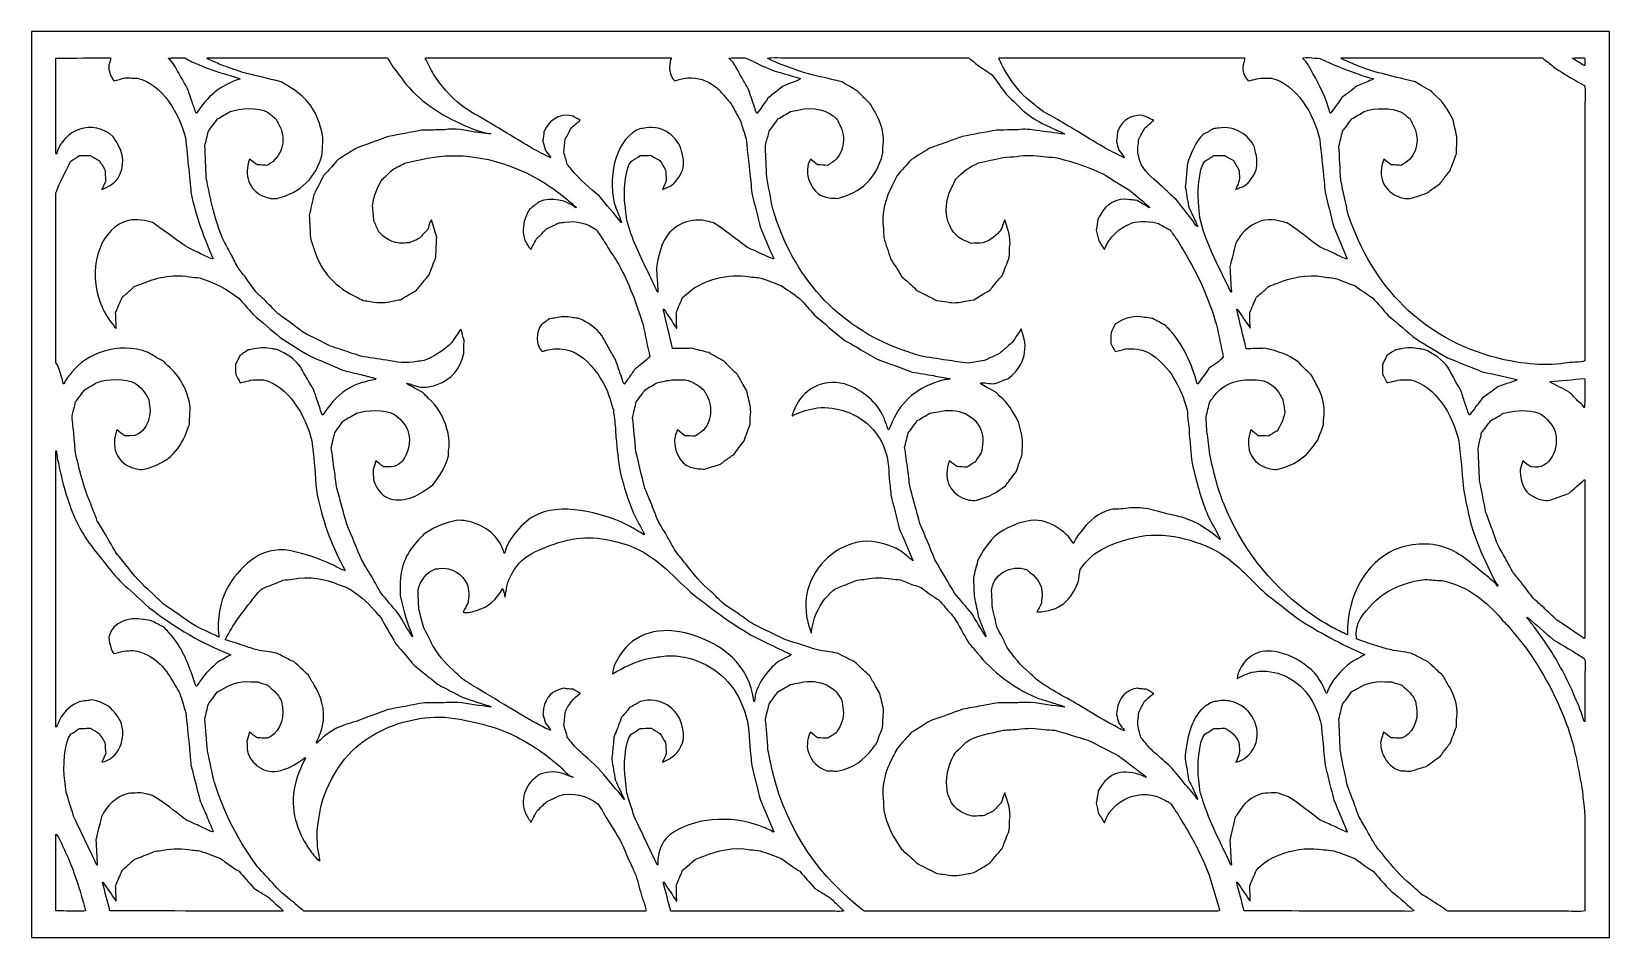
# Model space of a CAD drawing. Header units: centimetres. Extents: x -23.24 to -14.39, y -9.01 to -3.93.
import ezdxf

# ---------------------------------------------------------------- set-up
doc = ezdxf.new("R2010")
doc.units = ezdxf.units.CM
doc.header["$MEASUREMENT"] = 0
doc.layers.add('layer 1', color=7, linetype='Continuous')

msp = doc.modelspace()

# ---------------------------------------------------------------- linework, layer by layer
at = {"layer": 'layer 1', "color": 250}
for points, knots in [([(-23.24038, -9.00921), (-23.24038, -7.31523), (-23.24038, -5.62074), (-23.24038, -3.92676), (-23.24038, -3.92676), (-20.29071, -3.92676), (-17.34016, -3.92676), (-14.39049, -3.92676), (-14.39049, -3.92676), (-14.39049, -5.62074), (-14.39049, -7.31523), (-14.39049, -9.00921), (-14.39049, -9.00921), (-17.34016, -9.00921), (-20.29071, -9.00921), (-23.24038, -9.00921)], [0, 0, 0, 0, 0.2, 0.2, 0.2, 0.2, 0.4, 0.4, 0.4, 0.4, 0.6, 0.6, 0.6, 0.6, 1, 1, 1, 1]), ([(-19.1241, -4.57699), (-19.12173, -4.6324), (-19.11937, -4.68782), (-19.117, -4.74322), (-19.117, -4.74322), (-19.10577, -4.80261), (-19.09453, -4.86201), (-19.0833, -4.92139), (-19.0833, -4.92139), (-18.97088, -5.30221), (-18.7201, -5.58092), (-18.36486, -5.7103), (-18.36486, -5.7103), (-18.32849, -5.72255), (-18.29212, -5.73479), (-18.25576, -5.74704), (-18.25576, -5.74704), (-18.20609, -5.755), (-18.15642, -5.76296), (-18.10675, -5.77092), (-18.10675, -5.77092), (-18.06714, -5.77643), (-18.02751, -5.78194), (-17.9879, -5.78745), (-17.9879, -5.78745), (-17.95774, -5.78255), (-17.92758, -5.77765), (-17.89743, -5.77275), (-17.89743, -5.77275), (-17.86875, -5.75959), (-17.84007, -5.74642), (-17.81139, -5.73326), (-17.81139, -5.73326), (-17.79602, -5.71949), (-17.78064, -5.70571), (-17.76527, -5.69193), (-17.76527, -5.69193), (-17.7567, -5.68489), (-17.74812, -5.67785), (-17.73955, -5.67081), (-17.73955, -5.67081), (-17.73068, -5.65704), (-17.72181, -5.64326), (-17.71294, -5.62948), (-17.71294, -5.62948), (-17.70525, -5.61816), (-17.69756, -5.60683), (-17.68988, -5.5955), (-17.68988, -5.5955), (-17.68958, -5.59611), (-17.68928, -5.59673), (-17.68899, -5.59734), (-17.68899, -5.59734), (-17.68544, -5.60897), (-17.68189, -5.62061), (-17.67835, -5.63224), (-17.67835, -5.63224), (-17.64406, -5.73708), (-17.70146, -5.83302), (-17.76527, -5.8747), (-17.76527, -5.8747), (-17.7833, -5.88143), (-17.80134, -5.88817), (-17.81937, -5.8949), (-17.81937, -5.8949), (-17.82676, -5.89735), (-17.83416, -5.8998), (-17.84155, -5.90225), (-17.84155, -5.90225), (-17.86075, -5.90446), (-17.90583, -5.89219), (-17.92049, -5.90041), (-17.92049, -5.90041), (-17.92019, -5.90102), (-17.9199, -5.90164), (-17.9196, -5.90225), (-17.9196, -5.90225), (-17.90718, -5.90929), (-17.89476, -5.91633), (-17.88235, -5.92337), (-17.88235, -5.92337), (-17.8652, -5.93255), (-17.84805, -5.94174), (-17.8309, -5.95092), (-17.8309, -5.95092), (-17.82203, -5.96011), (-17.81316, -5.96929), (-17.80429, -5.97848), (-17.80429, -5.97848), (-17.76853, -6.00836), (-17.7505, -6.03655), (-17.72624, -6.07858), (-17.72624, -6.07858), (-17.71885, -6.09083), (-17.71146, -6.10307), (-17.70407, -6.11532), (-17.70407, -6.11532), (-17.7017, -6.12573), (-17.69934, -6.13614), (-17.69697, -6.14654), (-17.69697, -6.14654), (-17.68579, -6.18577), (-17.67665, -6.22431), (-17.68455, -6.27512), (-17.68455, -6.27512), (-17.68485, -6.28522), (-17.68515, -6.29533), (-17.68544, -6.30543), (-17.68544, -6.30543), (-17.69165, -6.32196), (-17.69786, -6.33849), (-17.70407, -6.35502), (-17.70407, -6.35502), (-17.7088, -6.3691), (-17.71353, -6.38319), (-17.71826, -6.39727), (-17.71826, -6.39727), (-17.73008, -6.41227), (-17.74191, -6.42727), (-17.75374, -6.44227), (-17.75374, -6.44227), (-17.76202, -6.45329), (-17.7703, -6.46431), (-17.77857, -6.47533), (-17.77857, -6.47533), (-17.8239, -6.51091), (-17.87376, -6.54003), (-17.93911, -6.55523), (-17.93911, -6.55523), (-17.96768, -6.56188), (-18.00078, -6.55155), (-18.01717, -6.54421), (-18.01717, -6.54421), (-18.09183, -6.51077), (-18.12957, -6.43244), (-18.09256, -6.33573), (-18.09256, -6.33573), (-18.09197, -6.33635), (-18.09138, -6.33696), (-18.09078, -6.33757), (-18.09078, -6.33757), (-18.07748, -6.34767), (-18.06417, -6.35778), (-18.05087, -6.36788), (-18.05087, -6.36788), (-18.03195, -6.3688), (-18.01303, -6.36972), (-17.99411, -6.37063), (-17.99411, -6.37063), (-17.98612, -6.36543), (-17.97814, -6.36022), (-17.97016, -6.35502), (-17.97016, -6.35502), (-17.96247, -6.35074), (-17.95478, -6.34645), (-17.9471, -6.34216), (-17.9471, -6.34216), (-17.94384, -6.33604), (-17.94059, -6.32992), (-17.93734, -6.32379), (-17.93734, -6.32379), (-17.92995, -6.31216), (-17.92256, -6.30053), (-17.91517, -6.2889), (-17.91517, -6.2889), (-17.90203, -6.25612), (-17.9022, -6.19881), (-17.91428, -6.16491), (-17.91428, -6.16491), (-17.94425, -6.08076), (-18.04323, -6.03224), (-18.15819, -6.06021), (-18.15819, -6.06021), (-18.17297, -6.06297), (-18.18776, -6.06572), (-18.20254, -6.06848), (-18.20254, -6.06848), (-18.2259, -6.08225), (-18.24926, -6.09603), (-18.27261, -6.10981), (-18.27261, -6.10981), (-18.28414, -6.12572), (-18.29567, -6.14165), (-18.3072, -6.15756), (-18.3072, -6.15756), (-18.31282, -6.1646), (-18.31844, -6.17165), (-18.32406, -6.17869), (-18.32406, -6.17869), (-18.33056, -6.20562), (-18.33707, -6.23257), (-18.34357, -6.25951), (-18.34357, -6.25951), (-18.33766, -6.30175), (-18.33174, -6.344), (-18.32583, -6.38625), (-18.32583, -6.38625), (-18.31928, -6.42265), (-18.31963, -6.46159), (-18.30986, -6.49462), (-18.30986, -6.49462), (-18.29242, -6.55859), (-18.27498, -6.62259), (-18.25753, -6.68656), (-18.25753, -6.68656), (-18.22945, -6.75452), (-18.20136, -6.82249), (-18.17327, -6.89045), (-18.17327, -6.89045), (-18.13691, -6.95259), (-18.10054, -7.01475), (-18.06418, -7.07688), (-18.06418, -7.07688), (-18.03254, -7.11423), (-18.0009, -7.15159), (-17.96927, -7.18893), (-17.96927, -7.18893), (-17.94237, -7.23301), (-17.91546, -7.2771), (-17.88856, -7.32118), (-17.88856, -7.32118), (-17.88767, -7.32087), (-17.88678, -7.32057), (-17.8859, -7.32026), (-17.8859, -7.32026), (-17.90068, -7.28231), (-17.91546, -7.24434), (-17.93024, -7.20638), (-17.93024, -7.20638), (-17.93675, -7.17546), (-17.94325, -7.14454), (-17.94976, -7.11362), (-17.94976, -7.11362), (-17.95629, -7.08681), (-17.95478, -7.0518), (-17.95685, -7.01719), (-17.95685, -7.01719), (-17.95715, -7.00862), (-17.95744, -7.00004), (-17.95774, -6.99147), (-17.95774, -6.99147), (-17.95005, -6.96056), (-17.94236, -6.92963), (-17.93468, -6.89871), (-17.93468, -6.89871), (-17.91007, -6.84559), (-17.86805, -6.7814), (-17.82469, -6.7481), (-17.82469, -6.7481), (-17.77926, -6.71319), (-17.72138, -6.68722), (-17.65706, -6.67279), (-17.65706, -6.67279), (-17.54563, -6.64778), (-17.43176, -6.73354), (-17.39895, -6.79769), (-17.39895, -6.79769), (-17.39777, -6.79769), (-17.39659, -6.79769), (-17.3954, -6.79769), (-17.3954, -6.79769), (-17.38568, -6.76613), (-17.35896, -6.73899), (-17.34041, -6.71503), (-17.34041, -6.71503), (-17.30569, -6.67019), (-17.25659, -6.63046), (-17.19761, -6.61126), (-17.19761, -6.61126), (-17.17007, -6.60229), (-17.13828, -6.60845), (-17.10537, -6.60299), (-17.10537, -6.60299), (-17.06769, -6.59674), (-17.01524, -6.5974), (-16.97853, -6.60483), (-16.97853, -6.60483), (-16.93826, -6.61298), (-16.90025, -6.6235), (-16.865, -6.63422), (-16.865, -6.63422), (-16.84756, -6.63789), (-16.83011, -6.64156), (-16.81267, -6.64524), (-16.81267, -6.64524), (-16.78148, -6.6535), (-16.75049, -6.66472), (-16.7222, -6.67738), (-16.7222, -6.67738), (-16.66603, -6.70251), (-16.62117, -6.74083), (-16.57496, -6.77565), (-16.57496, -6.77565), (-16.57437, -6.77504), (-16.57378, -6.77442), (-16.57319, -6.77381), (-16.57319, -6.77381), (-16.59412, -6.72837), (-16.62247, -6.68819), (-16.64237, -6.64156), (-16.64237, -6.64156), (-16.67828, -6.55743), (-16.70256, -6.46873), (-16.72663, -6.36972), (-16.72663, -6.36972), (-16.74053, -6.31256), (-16.73738, -6.25438), (-16.74792, -6.19155), (-16.74792, -6.19155), (-16.74792, -6.17808), (-16.74792, -6.1646), (-16.74792, -6.15114), (-16.74792, -6.15114), (-16.74969, -6.1395), (-16.75147, -6.12787), (-16.75324, -6.11624), (-16.75324, -6.11624), (-16.75531, -6.09389), (-16.75738, -6.07154), (-16.75945, -6.04919), (-16.75945, -6.04919), (-16.79398, -5.9199), (-16.85739, -5.80939), (-16.95281, -5.74245), (-16.95281, -5.74245), (-16.98474, -5.72005), (-17.02114, -5.70684), (-17.07521, -5.70663), (-17.07521, -5.70663), (-17.08349, -5.70632), (-17.09177, -5.70602), (-17.10004, -5.70571), (-17.10004, -5.70571), (-17.12074, -5.71122), (-17.14144, -5.71673), (-17.16213, -5.72224), (-17.16213, -5.72224), (-17.17071, -5.70694), (-17.17928, -5.69163), (-17.18785, -5.67632), (-17.18785, -5.67632), (-17.18785, -5.66867), (-17.18785, -5.66101), (-17.18785, -5.65336), (-17.18785, -5.65336), (-17.1886, -5.61909), (-17.18575, -5.61243), (-17.17366, -5.59091), (-17.17366, -5.59091), (-17.17041, -5.58387), (-17.16716, -5.57683), (-17.16391, -5.56979), (-17.16391, -5.56979), (-17.15829, -5.56611), (-17.15267, -5.56244), (-17.14705, -5.55877), (-17.14705, -5.55877), (-17.10819, -5.532), (-17.0553, -5.51904), (-16.99804, -5.53029), (-16.99804, -5.53029), (-16.98297, -5.53244), (-16.96789, -5.53458), (-16.95281, -5.53672), (-16.95281, -5.53672), (-16.92886, -5.54958), (-16.90491, -5.56244), (-16.88096, -5.5753), (-16.88096, -5.5753), (-16.87269, -5.58417), (-16.86441, -5.59305), (-16.85613, -5.60193), (-16.85613, -5.60193), (-16.78808, -5.67241), (-16.73154, -5.79366), (-16.70268, -5.90408), (-16.70268, -5.90408), (-16.7015, -5.90408), (-16.70032, -5.90408), (-16.69914, -5.90408), (-16.69914, -5.90408), (-16.67844, -5.87531), (-16.65774, -5.84653), (-16.63705, -5.81775), (-16.63705, -5.81775), (-16.61225, -5.79607), (-16.57607, -5.77914), (-16.55634, -5.75255), (-16.55634, -5.75255), (-16.56905, -5.69225), (-16.58176, -5.63193), (-16.59447, -5.57162), (-16.59447, -5.57162), (-16.63951, -5.42125), (-16.7004, -5.28509), (-16.77364, -5.16477), (-16.77364, -5.16477), (-16.79422, -5.13097), (-16.81388, -5.0968), (-16.83662, -5.06558), (-16.83662, -5.06558), (-16.84253, -5.05701), (-16.84844, -5.04844), (-16.85436, -5.03987), (-16.85436, -5.03987), (-16.86175, -5.03619), (-16.86914, -5.03252), (-16.87653, -5.02885), (-16.87653, -5.02885), (-16.89072, -5.02058), (-16.90491, -5.01231), (-16.9191, -5.00405), (-16.9191, -5.00405), (-16.95341, -4.99033), (-17.02959, -4.98774), (-17.06723, -5.00038), (-17.06723, -5.00038), (-17.13382, -5.02273), (-17.19973, -5.08155), (-17.22245, -5.14916), (-17.22245, -5.14916), (-17.22333, -5.14855), (-17.22422, -5.14793), (-17.22511, -5.14732), (-17.22511, -5.14732), (-17.23516, -5.13202), (-17.24521, -5.11671), (-17.25526, -5.1014), (-17.25526, -5.1014), (-17.2597, -5.0812), (-17.26413, -5.06099), (-17.26857, -5.04079), (-17.26857, -5.04079), (-17.26532, -5.01905), (-17.26206, -4.99731), (-17.25881, -4.97558), (-17.25881, -4.97558), (-17.25379, -4.96731), (-17.24876, -4.95905), (-17.24373, -4.95078), (-17.24373, -4.95078), (-17.21318, -4.89906), (-17.15997, -4.85621), (-17.07964, -4.87088), (-17.07964, -4.87088), (-17.06634, -4.87211), (-17.05303, -4.87333), (-17.03973, -4.87455), (-17.03973, -4.87455), (-17.01697, -4.88802), (-16.9942, -4.9015), (-16.97143, -4.91496), (-16.97143, -4.91496), (-16.97084, -4.91435), (-16.97025, -4.91374), (-16.96966, -4.91313), (-16.96966, -4.91313), (-16.97055, -4.9119), (-16.97143, -4.91068), (-16.97232, -4.90945), (-16.97232, -4.90945), (-17.00602, -4.88099), (-17.03973, -4.85251), (-17.07344, -4.82404), (-17.07344, -4.82404), (-17.09633, -4.80555), (-17.12326, -4.79213), (-17.14883, -4.77629), (-17.14883, -4.77629), (-17.17159, -4.7619), (-17.19436, -4.74751), (-17.21712, -4.73312), (-17.21712, -4.73312), (-17.29948, -4.68982), (-17.40064, -4.65695), (-17.50007, -4.63301), (-17.50007, -4.63301), (-17.52135, -4.63148), (-17.54264, -4.62995), (-17.56393, -4.62842), (-17.56393, -4.62842), (-17.6126, -4.62044), (-17.6652, -4.6193), (-17.71382, -4.6275), (-17.71382, -4.6275), (-17.73925, -4.62934), (-17.76468, -4.63118), (-17.7901, -4.63301), (-17.7901, -4.63301), (-17.83622, -4.64342), (-17.88235, -4.65383), (-17.92847, -4.66424), (-17.92847, -4.66424), (-17.97587, -4.68219), (-18.02583, -4.71886), (-18.05619, -4.75516), (-18.05619, -4.75516), (-18.0627, -4.76802), (-18.0692, -4.78088), (-18.07571, -4.79374), (-18.07571, -4.79374), (-18.13952, -4.90661), (-18.11343, -5.05995), (-18.0012, -5.10232), (-18.0012, -5.10232), (-17.99085, -5.1066), (-17.9805, -5.11089), (-17.97016, -5.11518), (-17.97016, -5.11518), (-17.94828, -5.11426), (-17.9264, -5.11334), (-17.90452, -5.11242), (-17.90452, -5.11242), (-17.8675, -5.10138), (-17.82099, -5.06791), (-17.80252, -5.03803), (-17.80252, -5.03803), (-17.79572, -5.01966), (-17.78892, -5.00129), (-17.78212, -4.98293), (-17.78212, -4.98293), (-17.78182, -4.98293), (-17.78153, -4.98293), (-17.78123, -4.98293), (-17.78123, -4.98293), (-17.76995, -5.03314), (-17.74415, -5.07353), (-17.75462, -5.13905), (-17.75462, -5.13905), (-17.75522, -5.15711), (-17.75581, -5.17518), (-17.7564, -5.19324), (-17.7564, -5.19324), (-17.76941, -5.22691), (-17.78242, -5.26059), (-17.79543, -5.29427), (-17.79543, -5.29427), (-17.8108, -5.31232), (-17.82617, -5.33039), (-17.84155, -5.34845), (-17.84155, -5.34845), (-17.84864, -5.35763), (-17.85574, -5.36682), (-17.86283, -5.376), (-17.86283, -5.376), (-17.88175, -5.38702), (-17.90068, -5.39805), (-17.9196, -5.40907), (-17.9196, -5.40907), (-17.93143, -5.41641), (-17.94325, -5.42376), (-17.95508, -5.43111), (-17.95508, -5.43111), (-17.97193, -5.43417), (-17.98878, -5.43723), (-18.00564, -5.44029), (-18.00564, -5.44029), (-18.0398, -5.44798), (-18.06804, -5.45128), (-18.10409, -5.44396), (-18.10409, -5.44396), (-18.12419, -5.44121), (-18.1443, -5.43845), (-18.1644, -5.4357), (-18.1644, -5.4357), (-18.18007, -5.42743), (-18.19574, -5.41917), (-18.21141, -5.4109), (-18.21141, -5.4109), (-18.23151, -5.40111), (-18.25162, -5.39131), (-18.27172, -5.38151), (-18.27172, -5.38151), (-18.28296, -5.3708), (-18.2942, -5.36008), (-18.30543, -5.34937), (-18.30543, -5.34937), (-18.32317, -5.33376), (-18.34091, -5.31814), (-18.35865, -5.30253), (-18.35865, -5.30253), (-18.36633, -5.28998), (-18.37402, -5.27743), (-18.38171, -5.26488), (-18.38171, -5.26488), (-18.39531, -5.24406), (-18.40891, -5.22324), (-18.42251, -5.20242), (-18.42251, -5.20242), (-18.43522, -5.16263), (-18.44794, -5.12283), (-18.46065, -5.08303), (-18.46065, -5.08303), (-18.46124, -5.06711), (-18.46183, -5.05119), (-18.46242, -5.03528), (-18.46242, -5.03528), (-18.47622, -4.94565), (-18.44754, -4.8516), (-18.41541, -4.79465), (-18.41541, -4.79465), (-18.40566, -4.77476), (-18.3959, -4.75485), (-18.38614, -4.73496), (-18.38614, -4.73496), (-18.35924, -4.70496), (-18.33233, -4.67495), (-18.30543, -4.64495), (-18.30543, -4.64495), (-18.27173, -4.62383), (-18.23802, -4.60271), (-18.20432, -4.58158), (-18.20432, -4.58158), (-18.16884, -4.56903), (-18.13336, -4.55648), (-18.09788, -4.54393), (-18.09788, -4.54393), (-18.07246, -4.53444), (-18.04703, -4.52495), (-18.0216, -4.51546), (-18.0216, -4.51546), (-17.95656, -4.50352), (-17.89151, -4.49158), (-17.82647, -4.47964), (-17.82647, -4.47964), (-17.80016, -4.47934), (-17.77384, -4.47903), (-17.74753, -4.47872), (-17.74753, -4.47872), (-17.73423, -4.47842), (-17.72092, -4.47811), (-17.70762, -4.4778), (-17.70762, -4.4778), (-17.67407, -4.47223), (-17.63253, -4.47585), (-17.60384, -4.48148), (-17.60384, -4.48148), (-17.55211, -4.48852), (-17.50036, -4.49556), (-17.44862, -4.5026), (-17.44862, -4.5026), (-17.44862, -4.50138), (-17.44862, -4.50015), (-17.44862, -4.49893), (-17.44862, -4.49893), (-17.47464, -4.4873), (-17.50066, -4.47566), (-17.52667, -4.46403), (-17.52667, -4.46403), (-17.58304, -4.4388), (-17.63337, -4.40812), (-17.67923, -4.37127), (-17.67923, -4.37127), (-17.69727, -4.35321), (-17.7153, -4.33514), (-17.73334, -4.31708), (-17.73334, -4.31708), (-17.74694, -4.30423), (-17.76054, -4.29137), (-17.77414, -4.27851), (-17.77414, -4.27851), (-17.80015, -4.24239), (-17.82618, -4.20626), (-17.85219, -4.17014), (-17.85219, -4.17014), (-17.87909, -4.15208), (-17.906, -4.13401), (-17.9329, -4.11595), (-17.9329, -4.11595), (-17.94975, -4.10218), (-17.96661, -4.0884), (-17.98346, -4.07463), (-17.98346, -4.07463), (-18.2173, -4.07463), (-18.45121, -4.07463), (-18.68505, -4.07463), (-18.68505, -4.07463), (-18.78763, -4.07463), (-18.89025, -4.07463), (-18.99283, -4.07463), (-18.99283, -4.07463), (-19.01361, -4.07462), (-19.10042, -4.06997), (-19.11168, -4.07646), (-19.11168, -4.07646), (-19.11138, -4.07707), (-19.11109, -4.07769), (-19.11079, -4.0783), (-19.11079, -4.0783), (-19.09099, -4.08748), (-19.07117, -4.09667), (-19.05137, -4.10585), (-19.05137, -4.10585), (-19.00968, -4.12116), (-18.96799, -4.13647), (-18.92631, -4.15177), (-18.92631, -4.15177), (-18.87057, -4.16939), (-18.8091, -4.18088), (-18.75157, -4.19585), (-18.75157, -4.19585), (-18.73324, -4.20014), (-18.71491, -4.20443), (-18.69658, -4.20871), (-18.69658, -4.20871), (-18.66761, -4.22555), (-18.63863, -4.24239), (-18.60966, -4.25922), (-18.60966, -4.25922), (-18.59517, -4.27392), (-18.58068, -4.28861), (-18.5662, -4.30331), (-18.5662, -4.30331), (-18.55615, -4.3128), (-18.54609, -4.32229), (-18.53604, -4.33178), (-18.53604, -4.33178), (-18.5251, -4.35137), (-18.51416, -4.37097), (-18.50322, -4.39056), (-18.50322, -4.39056), (-18.47646, -4.43701), (-18.45433, -4.50291), (-18.46508, -4.57699), (-18.46508, -4.57699), (-18.46568, -4.58954), (-18.46627, -4.6021), (-18.46686, -4.61465), (-18.46686, -4.61465), (-18.49968, -4.74659), (-18.58898, -4.83269), (-18.72053, -4.86262), (-18.72053, -4.86262), (-18.73206, -4.862), (-18.74359, -4.86139), (-18.75512, -4.86078), (-18.75512, -4.86078), (-18.78522, -4.85612), (-18.80567, -4.85227), (-18.82608, -4.83782), (-18.82608, -4.83782), (-18.87272, -4.80478), (-18.91324, -4.71303), (-18.8722, -4.64312), (-18.8722, -4.64312), (-18.8586, -4.65352), (-18.845, -4.66394), (-18.8314, -4.67434), (-18.8314, -4.67434), (-18.81248, -4.67557), (-18.79355, -4.67679), (-18.77463, -4.67802), (-18.77463, -4.67802), (-18.76577, -4.67189), (-18.75689, -4.66577), (-18.74803, -4.65965), (-18.74803, -4.65965), (-18.68658, -4.62079), (-18.66692, -4.52038), (-18.709, -4.4475), (-18.709, -4.4475), (-18.71432, -4.4374), (-18.71964, -4.42729), (-18.72496, -4.41719), (-18.72496, -4.41719), (-18.77057, -4.36862), (-18.85344, -4.34507), (-18.94227, -4.3676), (-18.94227, -4.3676), (-18.95617, -4.37035), (-18.97006, -4.37311), (-18.98396, -4.37586), (-18.98396, -4.37586), (-19.00731, -4.38964), (-19.03067, -4.40342), (-19.05403, -4.41719), (-19.05403, -4.41719), (-19.05965, -4.42545), (-19.06526, -4.43372), (-19.07088, -4.44199), (-19.07088, -4.44199), (-19.08182, -4.45637), (-19.09276, -4.47076), (-19.1037, -4.48515), (-19.1037, -4.48515), (-19.10488, -4.49127), (-19.10606, -4.4974), (-19.10725, -4.50352), (-19.10725, -4.50352), (-19.11365, -4.52617), (-19.12389, -4.55028), (-19.1241, -4.57699)], [0, 0, 0, 0, 0.0050251, 0.0050251, 0.0050251, 0.0050251, 0.0100503, 0.0100503, 0.0100503, 0.0100503, 0.0150754, 0.0150754, 0.0150754, 0.0150754, 0.0201005, 0.0201005, 0.0201005, 0.0201005, 0.0251256, 0.0251256, 0.0251256, 0.0251256, 0.0301508, 0.0301508, 0.0301508, 0.0301508, 0.0351759, 0.0351759, 0.0351759, 0.0351759, 0.040201, 0.040201, 0.040201, 0.040201, 0.0452261, 0.0452261, 0.0452261, 0.0452261, 0.0502513, 0.0502513, 0.0502513, 0.0502513, 0.0552764, 0.0552764, 0.0552764, 0.0552764, 0.0603015, 0.0603015, 0.0603015, 0.0603015, 0.0653266, 0.0653266, 0.0653266, 0.0653266, 0.0703518, 0.0703518, 0.0703518, 0.0703518, 0.0753769, 0.0753769, 0.0753769, 0.0753769, 0.080402, 0.080402, 0.080402, 0.080402, 0.0854271, 0.0854271, 0.0854271, 0.0854271, 0.0904523, 0.0904523, 0.0904523, 0.0904523, 0.0954774, 0.0954774, 0.0954774, 0.0954774, 0.1005025, 0.1005025, 0.1005025, 0.1005025, 0.1055276, 0.1055276, 0.1055276, 0.1055276, 0.1105528, 0.1105528, 0.1105528, 0.1105528, 0.1155779, 0.1155779, 0.1155779, 0.1155779, 0.120603, 0.120603, 0.120603, 0.120603, 0.1256281, 0.1256281, 0.1256281, 0.1256281, 0.1306533, 0.1306533, 0.1306533, 0.1306533, 0.1356784, 0.1356784, 0.1356784, 0.1356784, 0.1407035, 0.1407035, 0.1407035, 0.1407035, 0.1457286, 0.1457286, 0.1457286, 0.1457286, 0.1507538, 0.1507538, 0.1507538, 0.1507538, 0.1557789, 0.1557789, 0.1557789, 0.1557789, 0.160804, 0.160804, 0.160804, 0.160804, 0.1658291, 0.1658291, 0.1658291, 0.1658291, 0.1708543, 0.1708543, 0.1708543, 0.1708543, 0.1758794, 0.1758794, 0.1758794, 0.1758794, 0.1809045, 0.1809045, 0.1809045, 0.1809045, 0.1859296, 0.1859296, 0.1859296, 0.1859296, 0.1909548, 0.1909548, 0.1909548, 0.1909548, 0.1959799, 0.1959799, 0.1959799, 0.1959799, 0.201005, 0.201005, 0.201005, 0.201005, 0.2060302, 0.2060302, 0.2060302, 0.2060302, 0.2110553, 0.2110553, 0.2110553, 0.2110553, 0.2160804, 0.2160804, 0.2160804, 0.2160804, 0.2211055, 0.2211055, 0.2211055, 0.2211055, 0.2261307, 0.2261307, 0.2261307, 0.2261307, 0.2311558, 0.2311558, 0.2311558, 0.2311558, 0.2361809, 0.2361809, 0.2361809, 0.2361809, 0.241206, 0.241206, 0.241206, 0.241206, 0.2462312, 0.2462312, 0.2462312, 0.2462312, 0.2512563, 0.2512563, 0.2512563, 0.2512563, 0.2562814, 0.2562814, 0.2562814, 0.2562814, 0.2613065, 0.2613065, 0.2613065, 0.2613065, 0.2663317, 0.2663317, 0.2663317, 0.2663317, 0.2713568, 0.2713568, 0.2713568, 0.2713568, 0.2763819, 0.2763819, 0.2763819, 0.2763819, 0.281407, 0.281407, 0.281407, 0.281407, 0.2864322, 0.2864322, 0.2864322, 0.2864322, 0.2914573, 0.2914573, 0.2914573, 0.2914573, 0.2964824, 0.2964824, 0.2964824, 0.2964824, 0.3015075, 0.3015075, 0.3015075, 0.3015075, 0.3065327, 0.3065327, 0.3065327, 0.3065327, 0.3115578, 0.3115578, 0.3115578, 0.3115578, 0.3165829, 0.3165829, 0.3165829, 0.3165829, 0.321608, 0.321608, 0.321608, 0.321608, 0.3266332, 0.3266332, 0.3266332, 0.3266332, 0.3316583, 0.3316583, 0.3316583, 0.3316583, 0.3366834, 0.3366834, 0.3366834, 0.3366834, 0.3417085, 0.3417085, 0.3417085, 0.3417085, 0.3467337, 0.3467337, 0.3467337, 0.3467337, 0.3517588, 0.3517588, 0.3517588, 0.3517588, 0.3567839, 0.3567839, 0.3567839, 0.3567839, 0.361809, 0.361809, 0.361809, 0.361809, 0.3668342, 0.3668342, 0.3668342, 0.3668342, 0.3718593, 0.3718593, 0.3718593, 0.3718593, 0.3768844, 0.3768844, 0.3768844, 0.3768844, 0.3819095, 0.3819095, 0.3819095, 0.3819095, 0.3869347, 0.3869347, 0.3869347, 0.3869347, 0.3919598, 0.3919598, 0.3919598, 0.3919598, 0.3969849, 0.3969849, 0.3969849, 0.3969849, 0.4020101, 0.4020101, 0.4020101, 0.4020101, 0.4070352, 0.4070352, 0.4070352, 0.4070352, 0.4120603, 0.4120603, 0.4120603, 0.4120603, 0.4170854, 0.4170854, 0.4170854, 0.4170854, 0.4221106, 0.4221106, 0.4221106, 0.4221106, 0.4271357, 0.4271357, 0.4271357, 0.4271357, 0.4321608, 0.4321608, 0.4321608, 0.4321608, 0.4371859, 0.4371859, 0.4371859, 0.4371859, 0.4422111, 0.4422111, 0.4422111, 0.4422111, 0.4472362, 0.4472362, 0.4472362, 0.4472362, 0.4522613, 0.4522613, 0.4522613, 0.4522613, 0.4572864, 0.4572864, 0.4572864, 0.4572864, 0.4623116, 0.4623116, 0.4623116, 0.4623116, 0.4673367, 0.4673367, 0.4673367, 0.4673367, 0.4723618, 0.4723618, 0.4723618, 0.4723618, 0.4773869, 0.4773869, 0.4773869, 0.4773869, 0.4824121, 0.4824121, 0.4824121, 0.4824121, 0.4874372, 0.4874372, 0.4874372, 0.4874372, 0.4924623, 0.4924623, 0.4924623, 0.4924623, 0.4974874, 0.4974874, 0.4974874, 0.4974874, 0.5025126, 0.5025126, 0.5025126, 0.5025126, 0.5075377, 0.5075377, 0.5075377, 0.5075377, 0.5125628, 0.5125628, 0.5125628, 0.5125628, 0.5175879, 0.5175879, 0.5175879, 0.5175879, 0.5226131, 0.5226131, 0.5226131, 0.5226131, 0.5276382, 0.5276382, 0.5276382, 0.5276382, 0.5326633, 0.5326633, 0.5326633, 0.5326633, 0.5376884, 0.5376884, 0.5376884, 0.5376884, 0.5427136, 0.5427136, 0.5427136, 0.5427136, 0.5477387, 0.5477387, 0.5477387, 0.5477387, 0.5527638, 0.5527638, 0.5527638, 0.5527638, 0.5577889, 0.5577889, 0.5577889, 0.5577889, 0.5628141, 0.5628141, 0.5628141, 0.5628141, 0.5678392, 0.5678392, 0.5678392, 0.5678392, 0.5728643, 0.5728643, 0.5728643, 0.5728643, 0.5778894, 0.5778894, 0.5778894, 0.5778894, 0.5829146, 0.5829146, 0.5829146, 0.5829146, 0.5879397, 0.5879397, 0.5879397, 0.5879397, 0.5929648, 0.5929648, 0.5929648, 0.5929648, 0.5979899, 0.5979899, 0.5979899, 0.5979899, 0.6030151, 0.6030151, 0.6030151, 0.6030151, 0.6080402, 0.6080402, 0.6080402, 0.6080402, 0.6130653, 0.6130653, 0.6130653, 0.6130653, 0.6180905, 0.6180905, 0.6180905, 0.6180905, 0.6231156, 0.6231156, 0.6231156, 0.6231156, 0.6281407, 0.6281407, 0.6281407, 0.6281407, 0.6331658, 0.6331658, 0.6331658, 0.6331658, 0.638191, 0.638191, 0.638191, 0.638191, 0.6432161, 0.6432161, 0.6432161, 0.6432161, 0.6482412, 0.6482412, 0.6482412, 0.6482412, 0.6532663, 0.6532663, 0.6532663, 0.6532663, 0.6582915, 0.6582915, 0.6582915, 0.6582915, 0.6633166, 0.6633166, 0.6633166, 0.6633166, 0.6683417, 0.6683417, 0.6683417, 0.6683417, 0.6733668, 0.6733668, 0.6733668, 0.6733668, 0.678392, 0.678392, 0.678392, 0.678392, 0.6834171, 0.6834171, 0.6834171, 0.6834171, 0.6884422, 0.6884422, 0.6884422, 0.6884422, 0.6934673, 0.6934673, 0.6934673, 0.6934673, 0.6984925, 0.6984925, 0.6984925, 0.6984925, 0.7035176, 0.7035176, 0.7035176, 0.7035176, 0.7085427, 0.7085427, 0.7085427, 0.7085427, 0.7135678, 0.7135678, 0.7135678, 0.7135678, 0.718593, 0.718593, 0.718593, 0.718593, 0.7236181, 0.7236181, 0.7236181, 0.7236181, 0.7286432, 0.7286432, 0.7286432, 0.7286432, 0.7336683, 0.7336683, 0.7336683, 0.7336683, 0.7386935, 0.7386935, 0.7386935, 0.7386935, 0.7437186, 0.7437186, 0.7437186, 0.7437186, 0.7487437, 0.7487437, 0.7487437, 0.7487437, 0.7537688, 0.7537688, 0.7537688, 0.7537688, 0.758794, 0.758794, 0.758794, 0.758794, 0.7638191, 0.7638191, 0.7638191, 0.7638191, 0.7688442, 0.7688442, 0.7688442, 0.7688442, 0.7738693, 0.7738693, 0.7738693, 0.7738693, 0.7788945, 0.7788945, 0.7788945, 0.7788945, 0.7839196, 0.7839196, 0.7839196, 0.7839196, 0.7889447, 0.7889447, 0.7889447, 0.7889447, 0.7939698, 0.7939698, 0.7939698, 0.7939698, 0.798995, 0.798995, 0.798995, 0.798995, 0.8040201, 0.8040201, 0.8040201, 0.8040201, 0.8090452, 0.8090452, 0.8090452, 0.8090452, 0.8140704, 0.8140704, 0.8140704, 0.8140704, 0.8190955, 0.8190955, 0.8190955, 0.8190955, 0.8241206, 0.8241206, 0.8241206, 0.8241206, 0.8291457, 0.8291457, 0.8291457, 0.8291457, 0.8341709, 0.8341709, 0.8341709, 0.8341709, 0.839196, 0.839196, 0.839196, 0.839196, 0.8442211, 0.8442211, 0.8442211, 0.8442211, 0.8492462, 0.8492462, 0.8492462, 0.8492462, 0.8542714, 0.8542714, 0.8542714, 0.8542714, 0.8592965, 0.8592965, 0.8592965, 0.8592965, 0.8643216, 0.8643216, 0.8643216, 0.8643216, 0.8693467, 0.8693467, 0.8693467, 0.8693467, 0.8743719, 0.8743719, 0.8743719, 0.8743719, 0.879397, 0.879397, 0.879397, 0.879397, 0.8844221, 0.8844221, 0.8844221, 0.8844221, 0.8894472, 0.8894472, 0.8894472, 0.8894472, 0.8944724, 0.8944724, 0.8944724, 0.8944724, 0.8994975, 0.8994975, 0.8994975, 0.8994975, 0.9045226, 0.9045226, 0.9045226, 0.9045226, 0.9095477, 0.9095477, 0.9095477, 0.9095477, 0.9145729, 0.9145729, 0.9145729, 0.9145729, 0.919598, 0.919598, 0.919598, 0.919598, 0.9246231, 0.9246231, 0.9246231, 0.9246231, 0.9296482, 0.9296482, 0.9296482, 0.9296482, 0.9346734, 0.9346734, 0.9346734, 0.9346734, 0.9396985, 0.9396985, 0.9396985, 0.9396985, 0.9447236, 0.9447236, 0.9447236, 0.9447236, 0.9497487, 0.9497487, 0.9497487, 0.9497487, 0.9547739, 0.9547739, 0.9547739, 0.9547739, 0.959799, 0.959799, 0.959799, 0.959799, 0.9648241, 0.9648241, 0.9648241, 0.9648241, 0.9698492, 0.9698492, 0.9698492, 0.9698492, 0.9748744, 0.9748744, 0.9748744, 0.9748744, 0.9798995, 0.9798995, 0.9798995, 0.9798995, 0.9849246, 0.9849246, 0.9849246, 0.9849246, 0.9899497, 0.9899497, 0.9899497, 0.9899497, 1, 1, 1, 1]), ([(-17.81582, -4.07738), (-17.80518, -4.0985), (-17.79454, -4.11963), (-17.78389, -4.14075), (-17.78389, -4.14075), (-17.75161, -4.1955), (-17.7068, -4.26137), (-17.65972, -4.30055), (-17.65972, -4.30055), (-17.62962, -4.3256), (-17.59923, -4.35282), (-17.56659, -4.37494), (-17.56659, -4.37494), (-17.53052, -4.39545), (-17.49444, -4.41597), (-17.45838, -4.43648), (-17.45838, -4.43648), (-17.37708, -4.48545), (-17.29576, -4.53444), (-17.21446, -4.58342), (-17.21446, -4.58342), (-17.18047, -4.60056), (-17.14646, -4.61771), (-17.11246, -4.63485), (-17.11246, -4.63485), (-17.11157, -4.63424), (-17.11069, -4.63363), (-17.1098, -4.63301), (-17.1098, -4.63301), (-17.11098, -4.63179), (-17.11217, -4.63057), (-17.11335, -4.62934), (-17.11335, -4.62934), (-17.1231, -4.61679), (-17.13286, -4.60424), (-17.14262, -4.59169), (-17.14262, -4.59169), (-17.14676, -4.57577), (-17.1509, -4.55985), (-17.15504, -4.54393), (-17.15504, -4.54393), (-17.15415, -4.53536), (-17.15326, -4.52679), (-17.15238, -4.51821), (-17.15238, -4.51821), (-17.15149, -4.50842), (-17.1506, -4.49862), (-17.14971, -4.48883), (-17.14971, -4.48883), (-17.13368, -4.44305), (-17.09235, -4.40241), (-17.03796, -4.39699), (-17.03796, -4.39699), (-16.99682, -4.39288), (-16.97331, -4.41513), (-16.9466, -4.42454), (-16.9466, -4.42454), (-16.96315, -4.43892), (-16.97971, -4.45332), (-16.99627, -4.4677), (-16.99627, -4.4677), (-17.0078, -4.48882), (-17.01933, -4.50995), (-17.03086, -4.53107), (-17.03086, -4.53107), (-17.03145, -4.53903), (-17.03204, -4.54699), (-17.03263, -4.55495), (-17.03263, -4.55495), (-17.0399, -4.59969), (-17.0346, -4.6158), (-17.02377, -4.6523), (-17.02377, -4.6523), (-17.008, -4.70544), (-16.95369, -4.7492), (-16.91556, -4.78088), (-16.91556, -4.78088), (-16.89575, -4.79955), (-16.87594, -4.81823), (-16.85613, -4.8369), (-16.85613, -4.8369), (-16.84519, -4.8467), (-16.83425, -4.85649), (-16.82331, -4.86629), (-16.82331, -4.86629), (-16.79316, -4.90455), (-16.76299, -4.94283), (-16.73284, -4.98109), (-16.73284, -4.98109), (-16.72475, -4.99184), (-16.71296, -5.01602), (-16.70002, -5.02058), (-16.70002, -5.02058), (-16.69973, -5.02027), (-16.69943, -5.01997), (-16.69914, -5.01966), (-16.69914, -5.01966), (-16.71658, -4.98201), (-16.73402, -4.94435), (-16.75147, -4.9067), (-16.75147, -4.9067), (-16.75738, -4.87058), (-16.76329, -4.83445), (-16.76921, -4.79833), (-16.76921, -4.79833), (-16.76655, -4.76925), (-16.76388, -4.74016), (-16.76122, -4.71108), (-16.76122, -4.71108), (-16.76004, -4.6973), (-16.75886, -4.68353), (-16.75768, -4.66975), (-16.75768, -4.66975), (-16.74168, -4.61747), (-16.70786, -4.53482), (-16.67075, -4.50536), (-16.67075, -4.50536), (-16.66041, -4.49985), (-16.65006, -4.49433), (-16.63971, -4.48883), (-16.63971, -4.48883), (-16.63055, -4.48332), (-16.62138, -4.4778), (-16.61221, -4.47229), (-16.61221, -4.47229), (-16.60246, -4.47107), (-16.5927, -4.46984), (-16.58294, -4.46862), (-16.58294, -4.46862), (-16.49191, -4.45073), (-16.41037, -4.50994), (-16.3816, -4.57607), (-16.3816, -4.57607), (-16.37865, -4.58985), (-16.37569, -4.60363), (-16.37273, -4.6174), (-16.37273, -4.6174), (-16.36686, -4.64161), (-16.36398, -4.67311), (-16.37273, -4.7019), (-16.37273, -4.7019), (-16.38323, -4.73643), (-16.41093, -4.77321), (-16.43748, -4.7919), (-16.43748, -4.7919), (-16.45345, -4.79894), (-16.46941, -4.80598), (-16.48538, -4.81302), (-16.48538, -4.81302), (-16.47567, -4.782), (-16.46095, -4.76553), (-16.46764, -4.72302), (-16.46764, -4.72302), (-16.46793, -4.71598), (-16.46823, -4.70894), (-16.46853, -4.7019), (-16.46853, -4.7019), (-16.47887, -4.68475), (-16.48922, -4.66761), (-16.49957, -4.65046), (-16.49957, -4.65046), (-16.51583, -4.64098), (-16.53209, -4.63148), (-16.54835, -4.62199), (-16.54835, -4.62199), (-16.55929, -4.62199), (-16.57023, -4.62199), (-16.58117, -4.62199), (-16.58117, -4.62199), (-16.59093, -4.6223), (-16.60068, -4.62261), (-16.61044, -4.62291), (-16.61044, -4.62291), (-16.61901, -4.62873), (-16.62759, -4.63455), (-16.63616, -4.64036), (-16.63616, -4.64036), (-16.64414, -4.64495), (-16.65213, -4.64955), (-16.66011, -4.65414), (-16.66011, -4.65414), (-16.6945, -4.69095), (-16.70454, -4.84349), (-16.69293, -4.91221), (-16.69293, -4.91221), (-16.69027, -4.9367), (-16.68761, -4.96119), (-16.68494, -4.98568), (-16.68494, -4.98568), (-16.64487, -5.13527), (-16.57537, -5.25915), (-16.51376, -5.38886), (-16.51376, -5.38886), (-16.51346, -5.38886), (-16.51317, -5.38886), (-16.51287, -5.38886), (-16.51287, -5.38886), (-16.51228, -5.38855), (-16.51169, -5.38825), (-16.5111, -5.38794), (-16.5111, -5.38794), (-16.51376, -5.34111), (-16.51642, -5.29426), (-16.51908, -5.24743), (-16.51908, -5.24743), (-16.50874, -5.20427), (-16.49839, -5.16109), (-16.48804, -5.11793), (-16.48804, -5.11793), (-16.45198, -5.04067), (-16.35735, -4.95642), (-16.2388, -4.99027), (-16.2388, -4.99027), (-16.22579, -4.99333), (-16.21278, -4.9964), (-16.19977, -4.99946), (-16.19977, -4.99946), (-16.18677, -5.00864), (-16.17376, -5.01783), (-16.16075, -5.02701), (-16.16075, -5.02701), (-16.10904, -5.06081), (-16.06353, -5.10288), (-16.01263, -5.1363), (-16.01263, -5.1363), (-15.99104, -5.14579), (-15.96946, -5.15528), (-15.94788, -5.16477), (-15.94788, -5.16477), (-15.93354, -5.17124), (-15.87113, -5.20596), (-15.86095, -5.20242), (-15.86095, -5.20242), (-15.88638, -5.14212), (-15.91181, -5.0818), (-15.93723, -5.0215), (-15.93723, -5.0215), (-15.9532, -4.95722), (-15.96917, -4.89292), (-15.98513, -4.82863), (-15.98513, -4.82863), (-15.9869, -4.80751), (-15.98868, -4.78639), (-15.99045, -4.76526), (-15.99045, -4.76526), (-15.99873, -4.68782), (-16.00701, -4.61035), (-16.01529, -4.53291), (-16.01529, -4.53291), (-16.04719, -4.3873), (-16.14851, -4.22044), (-16.28758, -4.18759), (-16.28758, -4.18759), (-16.29734, -4.18759), (-16.3071, -4.18759), (-16.31685, -4.18759), (-16.31685, -4.18759), (-16.36239, -4.1869), (-16.38121, -4.19707), (-16.41708, -4.2032), (-16.41708, -4.2032), (-16.42968, -4.1856), (-16.45043, -4.16012), (-16.44724, -4.12789), (-16.44724, -4.12789), (-16.44537, -4.10908), (-16.43602, -4.08874), (-16.43748, -4.07463), (-16.43748, -4.07463), (-16.77922, -4.07463), (-17.12107, -4.07463), (-17.46281, -4.07463), (-17.46281, -4.07463), (-17.54973, -4.07463), (-17.63667, -4.07463), (-17.72358, -4.07463), (-17.72358, -4.07463), (-17.73814, -4.07462), (-17.80873, -4.07091), (-17.81494, -4.07646), (-17.81494, -4.07646), (-17.81523, -4.07677), (-17.81553, -4.07707), (-17.81582, -4.07738)], [0, 0, 0, 0, 0.0138889, 0.0138889, 0.0138889, 0.0138889, 0.0277778, 0.0277778, 0.0277778, 0.0277778, 0.0416667, 0.0416667, 0.0416667, 0.0416667, 0.0555556, 0.0555556, 0.0555556, 0.0555556, 0.0694444, 0.0694444, 0.0694444, 0.0694444, 0.0833333, 0.0833333, 0.0833333, 0.0833333, 0.0972222, 0.0972222, 0.0972222, 0.0972222, 0.1111111, 0.1111111, 0.1111111, 0.1111111, 0.125, 0.125, 0.125, 0.125, 0.1388889, 0.1388889, 0.1388889, 0.1388889, 0.1527778, 0.1527778, 0.1527778, 0.1527778, 0.1666667, 0.1666667, 0.1666667, 0.1666667, 0.1805556, 0.1805556, 0.1805556, 0.1805556, 0.1944444, 0.1944444, 0.1944444, 0.1944444, 0.2083333, 0.2083333, 0.2083333, 0.2083333, 0.2222222, 0.2222222, 0.2222222, 0.2222222, 0.2361111, 0.2361111, 0.2361111, 0.2361111, 0.25, 0.25, 0.25, 0.25, 0.2638889, 0.2638889, 0.2638889, 0.2638889, 0.2777778, 0.2777778, 0.2777778, 0.2777778, 0.2916667, 0.2916667, 0.2916667, 0.2916667, 0.3055556, 0.3055556, 0.3055556, 0.3055556, 0.3194444, 0.3194444, 0.3194444, 0.3194444, 0.3333333, 0.3333333, 0.3333333, 0.3333333, 0.3472222, 0.3472222, 0.3472222, 0.3472222, 0.3611111, 0.3611111, 0.3611111, 0.3611111, 0.375, 0.375, 0.375, 0.375, 0.3888889, 0.3888889, 0.3888889, 0.3888889, 0.4027778, 0.4027778, 0.4027778, 0.4027778, 0.4166667, 0.4166667, 0.4166667, 0.4166667, 0.4305556, 0.4305556, 0.4305556, 0.4305556, 0.4444444, 0.4444444, 0.4444444, 0.4444444, 0.4583333, 0.4583333, 0.4583333, 0.4583333, 0.4722222, 0.4722222, 0.4722222, 0.4722222, 0.4861111, 0.4861111, 0.4861111, 0.4861111, 0.5, 0.5, 0.5, 0.5, 0.5138889, 0.5138889, 0.5138889, 0.5138889, 0.5277778, 0.5277778, 0.5277778, 0.5277778, 0.5416667, 0.5416667, 0.5416667, 0.5416667, 0.5555556, 0.5555556, 0.5555556, 0.5555556, 0.5694444, 0.5694444, 0.5694444, 0.5694444, 0.5833333, 0.5833333, 0.5833333, 0.5833333, 0.5972222, 0.5972222, 0.5972222, 0.5972222, 0.6111111, 0.6111111, 0.6111111, 0.6111111, 0.625, 0.625, 0.625, 0.625, 0.6388889, 0.6388889, 0.6388889, 0.6388889, 0.6527778, 0.6527778, 0.6527778, 0.6527778, 0.6666667, 0.6666667, 0.6666667, 0.6666667, 0.6805556, 0.6805556, 0.6805556, 0.6805556, 0.6944444, 0.6944444, 0.6944444, 0.6944444, 0.7083333, 0.7083333, 0.7083333, 0.7083333, 0.7222222, 0.7222222, 0.7222222, 0.7222222, 0.7361111, 0.7361111, 0.7361111, 0.7361111, 0.75, 0.75, 0.75, 0.75, 0.7638889, 0.7638889, 0.7638889, 0.7638889, 0.7777778, 0.7777778, 0.7777778, 0.7777778, 0.7916667, 0.7916667, 0.7916667, 0.7916667, 0.8055556, 0.8055556, 0.8055556, 0.8055556, 0.8194444, 0.8194444, 0.8194444, 0.8194444, 0.8333333, 0.8333333, 0.8333333, 0.8333333, 0.8472222, 0.8472222, 0.8472222, 0.8472222, 0.8611111, 0.8611111, 0.8611111, 0.8611111, 0.875, 0.875, 0.875, 0.875, 0.8888889, 0.8888889, 0.8888889, 0.8888889, 0.9027778, 0.9027778, 0.9027778, 0.9027778, 0.9166667, 0.9166667, 0.9166667, 0.9166667, 0.9305556, 0.9305556, 0.9305556, 0.9305556, 0.9444444, 0.9444444, 0.9444444, 0.9444444, 0.9583333, 0.9583333, 0.9583333, 0.9583333, 0.9722222, 0.9722222, 0.9722222, 0.9722222, 1, 1, 1, 1]), ([(-16.11108, -4.07738), (-16.08483, -4.09837), (-16.07089, -4.13165), (-16.05342, -4.16187), (-16.05342, -4.16187), (-16.01568, -4.2272), (-15.97858, -4.30233), (-15.95763, -4.38505), (-15.95763, -4.38505), (-15.95645, -4.38505), (-15.95527, -4.38505), (-15.95409, -4.38505), (-15.95409, -4.38505), (-15.9331, -4.35566), (-15.9121, -4.32626), (-15.89111, -4.29688), (-15.89111, -4.29688), (-15.87367, -4.28372), (-15.85622, -4.27055), (-15.83878, -4.25739), (-15.83878, -4.25739), (-15.82902, -4.24943), (-15.81927, -4.24147), (-15.80951, -4.23351), (-15.80951, -4.23351), (-15.78468, -4.2231), (-15.75984, -4.21269), (-15.735, -4.20228), (-15.735, -4.20228), (-15.72682, -4.1988), (-15.7132, -4.19731), (-15.71194, -4.18943), (-15.71194, -4.18943), (-15.74433, -4.18791), (-15.7787, -4.1721), (-15.80685, -4.16279), (-15.80685, -4.16279), (-15.8794, -4.13882), (-15.94469, -4.10957), (-16.00908, -4.08014), (-16.00908, -4.08014), (-16.01631, -4.07683), (-16.10153, -4.06832), (-16.11019, -4.07646), (-16.11019, -4.07646), (-16.11049, -4.07677), (-16.11078, -4.07707), (-16.11108, -4.07738)], [0, 0, 0, 0, 0.0769231, 0.0769231, 0.0769231, 0.0769231, 0.1538462, 0.1538462, 0.1538462, 0.1538462, 0.2307692, 0.2307692, 0.2307692, 0.2307692, 0.3076923, 0.3076923, 0.3076923, 0.3076923, 0.3846154, 0.3846154, 0.3846154, 0.3846154, 0.4615385, 0.4615385, 0.4615385, 0.4615385, 0.5384615, 0.5384615, 0.5384615, 0.5384615, 0.6153846, 0.6153846, 0.6153846, 0.6153846, 0.6923077, 0.6923077, 0.6923077, 0.6923077, 0.7692308, 0.7692308, 0.7692308, 0.7692308, 0.8461538, 0.8461538, 0.8461538, 0.8461538, 1, 1, 1, 1]), ([(-22.19034, -7.31934), (-22.21176, -7.11067), (-22.1172, -6.97889), (-22.0094, -6.8932), (-22.0094, -6.8932), (-21.95916, -6.85327), (-21.8744, -6.8209), (-21.78677, -6.83994), (-21.78677, -6.83994), (-21.70602, -6.85748), (-21.62973, -6.88328), (-21.56059, -6.91433), (-21.56059, -6.91433), (-21.54722, -6.92033), (-21.48881, -6.95388), (-21.48076, -6.95106), (-21.48076, -6.95106), (-21.55239, -6.82267), (-21.60178, -6.69551), (-21.63776, -6.52676), (-21.63776, -6.52676), (-21.65334, -6.45366), (-21.64818, -6.36366), (-21.66171, -6.28614), (-21.66171, -6.28614), (-21.66378, -6.26502), (-21.66584, -6.24389), (-21.66791, -6.22277), (-21.66791, -6.22277), (-21.70253, -6.08307), (-21.80192, -5.91123), (-21.93933, -5.88112), (-21.93933, -5.88112), (-21.94908, -5.88112), (-21.95884, -5.88112), (-21.9686, -5.88112), (-21.9686, -5.88112), (-22.01162, -5.87726), (-22.03501, -5.89223), (-22.06971, -5.89674), (-22.06971, -5.89674), (-22.07828, -5.88143), (-22.08686, -5.86612), (-22.09543, -5.85082), (-22.09543, -5.85082), (-22.09602, -5.83153), (-22.09661, -5.81224), (-22.09721, -5.79296), (-22.09721, -5.79296), (-22.09218, -5.78377), (-22.08715, -5.77459), (-22.08213, -5.76541), (-22.08213, -5.76541), (-22.07888, -5.75837), (-22.07562, -5.75132), (-22.07237, -5.74428), (-22.07237, -5.74428), (-22.06675, -5.74061), (-22.06114, -5.73693), (-22.05552, -5.73326), (-22.05552, -5.73326), (-22.04576, -5.72653), (-22.036, -5.71979), (-22.02625, -5.71306), (-22.02625, -5.71306), (-22.01531, -5.71122), (-22.00437, -5.70938), (-21.99343, -5.70755), (-21.99343, -5.70755), (-21.95251, -5.69848), (-21.92967, -5.69902), (-21.88788, -5.70755), (-21.88788, -5.70755), (-21.87931, -5.70877), (-21.87073, -5.71), (-21.86216, -5.71122), (-21.86216, -5.71122), (-21.81247, -5.73085), (-21.76023, -5.76858), (-21.73089, -5.80949), (-21.73089, -5.80949), (-21.7164, -5.83551), (-21.70191, -5.86153), (-21.68743, -5.88755), (-21.68743, -5.88755), (-21.67738, -5.9047), (-21.66732, -5.92184), (-21.65727, -5.93898), (-21.65727, -5.93898), (-21.64545, -5.97357), (-21.63362, -6.00817), (-21.62179, -6.04276), (-21.62179, -6.04276), (-21.61746, -6.05437), (-21.61616, -6.0703), (-21.60849, -6.07858), (-21.60849, -6.07858), (-21.6079, -6.07827), (-21.60731, -6.07797), (-21.60671, -6.07766), (-21.60671, -6.07766), (-21.59903, -6.06695), (-21.59134, -6.05623), (-21.58365, -6.04552), (-21.58365, -6.04552), (-21.54339, -5.98719), (-21.49446, -5.94207), (-21.42755, -5.91143), (-21.42755, -5.91143), (-21.40174, -5.89961), (-21.37215, -5.89204), (-21.34062, -5.88388), (-21.34062, -5.88388), (-21.33119, -5.88144), (-21.31061, -5.88207), (-21.30692, -5.87378), (-21.30692, -5.87378), (-21.3356, -5.86643), (-21.36428, -5.85908), (-21.39296, -5.85174), (-21.39296, -5.85174), (-21.42695, -5.84347), (-21.46096, -5.8352), (-21.49496, -5.82694), (-21.49496, -5.82694), (-21.52422, -5.81408), (-21.5535, -5.80122), (-21.58277, -5.78837), (-21.58277, -5.78837), (-21.61528, -5.77459), (-21.64781, -5.76081), (-21.68033, -5.74704), (-21.68033, -5.74704), (-21.73561, -5.71245), (-21.79091, -5.67785), (-21.84619, -5.64326), (-21.84619, -5.64326), (-21.89704, -5.59979), (-21.94791, -5.55631), (-21.99875, -5.51285), (-21.99875, -5.51285), (-22.02536, -5.48285), (-22.05197, -5.45284), (-22.07858, -5.42284), (-22.07858, -5.42284), (-22.1414, -5.37388), (-22.21249, -5.33608), (-22.29677, -5.30896), (-22.29677, -5.30896), (-22.31658, -5.30682), (-22.33639, -5.30467), (-22.3562, -5.30253), (-22.3562, -5.30253), (-22.45596, -5.28446), (-22.54811, -5.31108), (-22.62318, -5.34202), (-22.62318, -5.34202), (-22.63677, -5.34692), (-22.65038, -5.35182), (-22.66398, -5.35672), (-22.66398, -5.35672), (-22.67846, -5.37018), (-22.69295, -5.38366), (-22.70744, -5.39713), (-22.70744, -5.39713), (-22.71572, -5.40386), (-22.724, -5.4106), (-22.73227, -5.41733), (-22.73227, -5.41733), (-22.74439, -5.4461), (-22.75652, -5.47489), (-22.76864, -5.50366), (-22.76864, -5.50366), (-22.76746, -5.53335), (-22.76627, -5.56305), (-22.76509, -5.59275), (-22.76509, -5.59275), (-22.76539, -5.59275), (-22.76568, -5.59275), (-22.76598, -5.59275), (-22.76598, -5.59275), (-22.76834, -5.5906), (-22.77071, -5.58846), (-22.77307, -5.58632), (-22.77307, -5.58632), (-22.7846, -5.57071), (-22.79614, -5.55509), (-22.80766, -5.53948), (-22.80766, -5.53948), (-22.8316, -5.5043), (-22.85073, -5.46266), (-22.86443, -5.41733), (-22.86443, -5.41733), (-22.9213, -5.22911), (-22.84658, -5.02418), (-22.69679, -4.9866), (-22.69679, -4.9866), (-22.65642, -4.97647), (-22.59199, -4.98678), (-22.56198, -4.99854), (-22.56198, -4.99854), (-22.54808, -5.00833), (-22.53418, -5.01813), (-22.52029, -5.02793), (-22.52029, -5.02793), (-22.45568, -5.07257), (-22.40111, -5.12262), (-22.32604, -5.1565), (-22.32604, -5.1565), (-22.30977, -5.16385), (-22.23219, -5.20618), (-22.22138, -5.20242), (-22.22138, -5.20242), (-22.27094, -5.08721), (-22.31918, -4.96765), (-22.34644, -4.82863), (-22.34644, -4.82863), (-22.34822, -4.8066), (-22.34999, -4.78455), (-22.35177, -4.76251), (-22.35177, -4.76251), (-22.35797, -4.70466), (-22.36418, -4.64678), (-22.37039, -4.58893), (-22.37039, -4.58893), (-22.37216, -4.56934), (-22.37394, -4.54974), (-22.37571, -4.53015), (-22.37571, -4.53015), (-22.4113, -4.38501), (-22.50654, -4.22211), (-22.64712, -4.18759), (-22.64712, -4.18759), (-22.65718, -4.18759), (-22.66723, -4.18759), (-22.67728, -4.18759), (-22.67728, -4.18759), (-22.69058, -4.18728), (-22.70389, -4.18698), (-22.71719, -4.18667), (-22.71719, -4.18667), (-22.73759, -4.19218), (-22.758, -4.19769), (-22.7784, -4.2032), (-22.7784, -4.2032), (-22.79381, -4.18159), (-22.8046, -4.16261), (-22.80766, -4.12697), (-22.80766, -4.12697), (-22.80924, -4.10864), (-22.79436, -4.08554), (-22.79791, -4.07463), (-22.79791, -4.07463), (-22.8999, -4.07493), (-23.00192, -4.07524), (-23.10391, -4.07554), (-23.10391, -4.07554), (-23.10391, -4.20533), (-23.10391, -4.33516), (-23.10391, -4.46495), (-23.10391, -4.46495), (-23.10391, -4.50045), (-23.10391, -4.53597), (-23.10391, -4.57148), (-23.10391, -4.57148), (-23.10391, -4.58417), (-23.10689, -4.60641), (-23.10214, -4.61556), (-23.10214, -4.61556), (-23.10155, -4.61526), (-23.10095, -4.61495), (-23.10036, -4.61465), (-23.10036, -4.61465), (-23.06431, -4.47681), (-22.89631, -4.41229), (-22.78194, -4.5173), (-22.78194, -4.5173), (-22.77603, -4.52679), (-22.77012, -4.53628), (-22.7642, -4.54577), (-22.7642, -4.54577), (-22.72504, -4.60654), (-22.71256, -4.6844), (-22.75711, -4.75149), (-22.75711, -4.75149), (-22.77736, -4.78199), (-22.81113, -4.79684), (-22.8458, -4.81302), (-22.8458, -4.81302), (-22.83871, -4.79649), (-22.83161, -4.77996), (-22.82452, -4.76343), (-22.82452, -4.76343), (-22.82511, -4.75761), (-22.8257, -4.75179), (-22.82629, -4.74598), (-22.82629, -4.74598), (-22.82718, -4.73129), (-22.82806, -4.71659), (-22.82895, -4.7019), (-22.82895, -4.7019), (-22.83959, -4.68475), (-22.85024, -4.66761), (-22.86088, -4.65046), (-22.86088, -4.65046), (-22.87212, -4.64434), (-22.88335, -4.63822), (-22.89459, -4.6321), (-22.89459, -4.6321), (-22.9005, -4.62873), (-22.90641, -4.62536), (-22.91233, -4.62199), (-22.91233, -4.62199), (-22.93213, -4.6223), (-22.95195, -4.62261), (-22.97175, -4.62291), (-22.97175, -4.62291), (-22.98801, -4.63332), (-23.00428, -4.64373), (-23.02054, -4.65414), (-23.02054, -4.65414), (-23.04241, -4.69791), (-23.0643, -4.7417), (-23.08617, -4.78547), (-23.08617, -4.78547), (-23.09208, -4.80108), (-23.098, -4.8167), (-23.10391, -4.83231), (-23.10391, -4.83231), (-23.10391, -4.92506), (-23.10391, -5.01783), (-23.10391, -5.11058), (-23.10391, -5.11058), (-23.10391, -5.33465), (-23.10391, -5.55879), (-23.10391, -5.78286), (-23.10391, -5.78286), (-23.08905, -5.80502), (-23.0682, -5.87304), (-23.06311, -5.90408), (-23.06311, -5.90408), (-23.06222, -5.90408), (-23.06134, -5.90408), (-23.06045, -5.90408), (-23.06045, -5.90408), (-23.05986, -5.90378), (-23.05927, -5.90347), (-23.05868, -5.90317), (-23.05868, -5.90317), (-23.04919, -5.8783), (-23.0295, -5.85758), (-23.01433, -5.83796), (-23.01433, -5.83796), (-22.93414, -5.73427), (-22.75537, -5.66185), (-22.58681, -5.72775), (-22.58681, -5.72775), (-22.57203, -5.73663), (-22.55724, -5.74551), (-22.54246, -5.75439), (-22.54246, -5.75439), (-22.52739, -5.76265), (-22.5123, -5.77092), (-22.49723, -5.77918), (-22.49723, -5.77918), (-22.49013, -5.78683), (-22.48303, -5.79449), (-22.47594, -5.80214), (-22.47594, -5.80214), (-22.41345, -5.85436), (-22.36427, -5.93438), (-22.34999, -6.03542), (-22.34999, -6.03542), (-22.35088, -6.04735), (-22.35177, -6.0593), (-22.35265, -6.07123), (-22.35265, -6.07123), (-22.35354, -6.09144), (-22.35443, -6.11165), (-22.35531, -6.13185), (-22.35531, -6.13185), (-22.36063, -6.14593), (-22.36596, -6.16001), (-22.37128, -6.1741), (-22.37128, -6.1741), (-22.41414, -6.28675), (-22.486, -6.35265), (-22.60898, -6.38165), (-22.60898, -6.38165), (-22.63444, -6.38766), (-22.67118, -6.3762), (-22.68615, -6.36972), (-22.68615, -6.36972), (-22.76271, -6.33657), (-22.79826, -6.25809), (-22.76154, -6.16216), (-22.76154, -6.16216), (-22.74765, -6.17287), (-22.73375, -6.18359), (-22.71985, -6.1943), (-22.71985, -6.1943), (-22.7098, -6.19461), (-22.69975, -6.19491), (-22.6897, -6.19522), (-22.6897, -6.19522), (-22.6119, -6.20212), (-22.56347, -6.10199), (-22.57883, -6.02256), (-22.57883, -6.02256), (-22.58031, -6.01185), (-22.58178, -6.00113), (-22.58326, -5.99041), (-22.58326, -5.99041), (-22.59739, -5.95628), (-22.631, -5.91588), (-22.66132, -5.89857), (-22.66132, -5.89857), (-22.70837, -5.87171), (-22.81991, -5.87463), (-22.87241, -5.8949), (-22.87241, -5.8949), (-22.89577, -5.90868), (-22.91913, -5.92245), (-22.94248, -5.93623), (-22.94248, -5.93623), (-22.95313, -5.95092), (-22.96377, -5.96562), (-22.97441, -5.98031), (-22.97441, -5.98031), (-22.98092, -5.98827), (-22.98742, -5.99623), (-22.99393, -6.00419), (-22.99393, -6.00419), (-22.9957, -6.01337), (-22.99748, -6.02256), (-22.99925, -6.03174), (-22.99925, -6.03174), (-23.00398, -6.05011), (-23.00871, -6.06848), (-23.01344, -6.08685), (-23.01344, -6.08685), (-23.00989, -6.12082), (-23.00634, -6.15481), (-23.0028, -6.18879), (-23.0028, -6.18879), (-22.99984, -6.22277), (-22.99688, -6.25675), (-22.99393, -6.29073), (-22.99393, -6.29073), (-22.973, -6.38405), (-22.947, -6.48234), (-22.9141, -6.56258), (-22.9141, -6.56258), (-22.89991, -6.59931), (-22.88572, -6.63606), (-22.87153, -6.67279), (-22.87153, -6.67279), (-22.85615, -6.69819), (-22.84078, -6.72361), (-22.8254, -6.74902), (-22.8254, -6.74902), (-22.80708, -6.78116), (-22.78874, -6.81331), (-22.77041, -6.84545), (-22.77041, -6.84545), (-22.7509, -6.86963), (-22.73138, -6.89382), (-22.71187, -6.918), (-22.71187, -6.918), (-22.66726, -6.9773), (-22.62105, -7.03082), (-22.56464, -7.0778), (-22.56464, -7.0778), (-22.54365, -7.09801), (-22.52265, -7.11822), (-22.50166, -7.13842), (-22.50166, -7.13842), (-22.44756, -7.17576), (-22.39345, -7.21312), (-22.33935, -7.25046), (-22.33935, -7.25046), (-22.29243, -7.27786), (-22.24001, -7.29792), (-22.193, -7.32302), (-22.193, -7.32302), (-22.19143, -7.32385), (-22.19119, -7.32392), (-22.1896, -7.32471), (-22.1896, -7.32471), (-22.19001, -7.32097), (-22.18945, -7.32483), (-22.19034, -7.31934)], [0, 0, 0, 0, 0.0080645, 0.0080645, 0.0080645, 0.0080645, 0.016129, 0.016129, 0.016129, 0.016129, 0.0241935, 0.0241935, 0.0241935, 0.0241935, 0.0322581, 0.0322581, 0.0322581, 0.0322581, 0.0403226, 0.0403226, 0.0403226, 0.0403226, 0.0483871, 0.0483871, 0.0483871, 0.0483871, 0.0564516, 0.0564516, 0.0564516, 0.0564516, 0.0645161, 0.0645161, 0.0645161, 0.0645161, 0.0725806, 0.0725806, 0.0725806, 0.0725806, 0.0806452, 0.0806452, 0.0806452, 0.0806452, 0.0887097, 0.0887097, 0.0887097, 0.0887097, 0.0967742, 0.0967742, 0.0967742, 0.0967742, 0.1048387, 0.1048387, 0.1048387, 0.1048387, 0.1129032, 0.1129032, 0.1129032, 0.1129032, 0.1209677, 0.1209677, 0.1209677, 0.1209677, 0.1290323, 0.1290323, 0.1290323, 0.1290323, 0.1370968, 0.1370968, 0.1370968, 0.1370968, 0.1451613, 0.1451613, 0.1451613, 0.1451613, 0.1532258, 0.1532258, 0.1532258, 0.1532258, 0.1612903, 0.1612903, 0.1612903, 0.1612903, 0.1693548, 0.1693548, 0.1693548, 0.1693548, 0.1774194, 0.1774194, 0.1774194, 0.1774194, 0.1854839, 0.1854839, 0.1854839, 0.1854839, 0.1935484, 0.1935484, 0.1935484, 0.1935484, 0.2016129, 0.2016129, 0.2016129, 0.2016129, 0.2096774, 0.2096774, 0.2096774, 0.2096774, 0.2177419, 0.2177419, 0.2177419, 0.2177419, 0.2258065, 0.2258065, 0.2258065, 0.2258065, 0.233871, 0.233871, 0.233871, 0.233871, 0.2419355, 0.2419355, 0.2419355, 0.2419355, 0.25, 0.25, 0.25, 0.25, 0.2580645, 0.2580645, 0.2580645, 0.2580645, 0.266129, 0.266129, 0.266129, 0.266129, 0.2741935, 0.2741935, 0.2741935, 0.2741935, 0.2822581, 0.2822581, 0.2822581, 0.2822581, 0.2903226, 0.2903226, 0.2903226, 0.2903226, 0.2983871, 0.2983871, 0.2983871, 0.2983871, 0.3064516, 0.3064516, 0.3064516, 0.3064516, 0.3145161, 0.3145161, 0.3145161, 0.3145161, 0.3225806, 0.3225806, 0.3225806, 0.3225806, 0.3306452, 0.3306452, 0.3306452, 0.3306452, 0.3387097, 0.3387097, 0.3387097, 0.3387097, 0.3467742, 0.3467742, 0.3467742, 0.3467742, 0.3548387, 0.3548387, 0.3548387, 0.3548387, 0.3629032, 0.3629032, 0.3629032, 0.3629032, 0.3709677, 0.3709677, 0.3709677, 0.3709677, 0.3790323, 0.3790323, 0.3790323, 0.3790323, 0.3870968, 0.3870968, 0.3870968, 0.3870968, 0.3951613, 0.3951613, 0.3951613, 0.3951613, 0.4032258, 0.4032258, 0.4032258, 0.4032258, 0.4112903, 0.4112903, 0.4112903, 0.4112903, 0.4193548, 0.4193548, 0.4193548, 0.4193548, 0.4274194, 0.4274194, 0.4274194, 0.4274194, 0.4354839, 0.4354839, 0.4354839, 0.4354839, 0.4435484, 0.4435484, 0.4435484, 0.4435484, 0.4516129, 0.4516129, 0.4516129, 0.4516129, 0.4596774, 0.4596774, 0.4596774, 0.4596774, 0.4677419, 0.4677419, 0.4677419, 0.4677419, 0.4758065, 0.4758065, 0.4758065, 0.4758065, 0.483871, 0.483871, 0.483871, 0.483871, 0.4919355, 0.4919355, 0.4919355, 0.4919355, 0.5, 0.5, 0.5, 0.5, 0.5080645, 0.5080645, 0.5080645, 0.5080645, 0.516129, 0.516129, 0.516129, 0.516129, 0.5241935, 0.5241935, 0.5241935, 0.5241935, 0.5322581, 0.5322581, 0.5322581, 0.5322581, 0.5403226, 0.5403226, 0.5403226, 0.5403226, 0.5483871, 0.5483871, 0.5483871, 0.5483871, 0.5564516, 0.5564516, 0.5564516, 0.5564516, 0.5645161, 0.5645161, 0.5645161, 0.5645161, 0.5725806, 0.5725806, 0.5725806, 0.5725806, 0.5806452, 0.5806452, 0.5806452, 0.5806452, 0.5887097, 0.5887097, 0.5887097, 0.5887097, 0.5967742, 0.5967742, 0.5967742, 0.5967742, 0.6048387, 0.6048387, 0.6048387, 0.6048387, 0.6129032, 0.6129032, 0.6129032, 0.6129032, 0.6209677, 0.6209677, 0.6209677, 0.6209677, 0.6290323, 0.6290323, 0.6290323, 0.6290323, 0.6370968, 0.6370968, 0.6370968, 0.6370968, 0.6451613, 0.6451613, 0.6451613, 0.6451613, 0.6532258, 0.6532258, 0.6532258, 0.6532258, 0.6612903, 0.6612903, 0.6612903, 0.6612903, 0.6693548, 0.6693548, 0.6693548, 0.6693548, 0.6774194, 0.6774194, 0.6774194, 0.6774194, 0.6854839, 0.6854839, 0.6854839, 0.6854839, 0.6935484, 0.6935484, 0.6935484, 0.6935484, 0.7016129, 0.7016129, 0.7016129, 0.7016129, 0.7096774, 0.7096774, 0.7096774, 0.7096774, 0.7177419, 0.7177419, 0.7177419, 0.7177419, 0.7258065, 0.7258065, 0.7258065, 0.7258065, 0.733871, 0.733871, 0.733871, 0.733871, 0.7419355, 0.7419355, 0.7419355, 0.7419355, 0.75, 0.75, 0.75, 0.75, 0.7580645, 0.7580645, 0.7580645, 0.7580645, 0.766129, 0.766129, 0.766129, 0.766129, 0.7741935, 0.7741935, 0.7741935, 0.7741935, 0.7822581, 0.7822581, 0.7822581, 0.7822581, 0.7903226, 0.7903226, 0.7903226, 0.7903226, 0.7983871, 0.7983871, 0.7983871, 0.7983871, 0.8064516, 0.8064516, 0.8064516, 0.8064516, 0.8145161, 0.8145161, 0.8145161, 0.8145161, 0.8225806, 0.8225806, 0.8225806, 0.8225806, 0.8306452, 0.8306452, 0.8306452, 0.8306452, 0.8387097, 0.8387097, 0.8387097, 0.8387097, 0.8467742, 0.8467742, 0.8467742, 0.8467742, 0.8548387, 0.8548387, 0.8548387, 0.8548387, 0.8629032, 0.8629032, 0.8629032, 0.8629032, 0.8709677, 0.8709677, 0.8709677, 0.8709677, 0.8790323, 0.8790323, 0.8790323, 0.8790323, 0.8870968, 0.8870968, 0.8870968, 0.8870968, 0.8951613, 0.8951613, 0.8951613, 0.8951613, 0.9032258, 0.9032258, 0.9032258, 0.9032258, 0.9112903, 0.9112903, 0.9112903, 0.9112903, 0.9193548, 0.9193548, 0.9193548, 0.9193548, 0.9274194, 0.9274194, 0.9274194, 0.9274194, 0.9354839, 0.9354839, 0.9354839, 0.9354839, 0.9435484, 0.9435484, 0.9435484, 0.9435484, 0.9516129, 0.9516129, 0.9516129, 0.9516129, 0.9596774, 0.9596774, 0.9596774, 0.9596774, 0.9677419, 0.9677419, 0.9677419, 0.9677419, 0.9758065, 0.9758065, 0.9758065, 0.9758065, 0.983871, 0.983871, 0.983871, 0.983871, 1, 1, 1, 1]), ([(-22.47239, -4.07738), (-22.44638, -4.09818), (-22.43207, -4.13004), (-22.41474, -4.16004), (-22.41474, -4.16004), (-22.39818, -4.18912), (-22.38162, -4.21821), (-22.36507, -4.24729), (-22.36507, -4.24729), (-22.35679, -4.27208), (-22.34851, -4.29688), (-22.34023, -4.32168), (-22.34023, -4.32168), (-22.33284, -4.3428), (-22.32545, -4.36392), (-22.31806, -4.38505), (-22.31806, -4.38505), (-22.31688, -4.38505), (-22.31569, -4.38505), (-22.31451, -4.38505), (-22.31451, -4.38505), (-22.25776, -4.29365), (-22.18339, -4.22841), (-22.07237, -4.1931), (-22.07237, -4.1931), (-22.07267, -4.19218), (-22.07296, -4.19126), (-22.07326, -4.19034), (-22.07326, -4.19034), (-22.13277, -4.16878), (-22.19443, -4.15731), (-22.25065, -4.13432), (-22.25065, -4.13432), (-22.2808, -4.12147), (-22.31097, -4.10861), (-22.34112, -4.09575), (-22.34112, -4.09575), (-22.35442, -4.08871), (-22.36773, -4.08167), (-22.38103, -4.07463), (-22.38103, -4.07463), (-22.38904, -4.07217), (-22.4696, -4.07467), (-22.47151, -4.07646), (-22.47151, -4.07646), (-22.4718, -4.07677), (-22.4721, -4.07707), (-22.47239, -4.07738)], [0, 0, 0, 0, 0.0769231, 0.0769231, 0.0769231, 0.0769231, 0.1538462, 0.1538462, 0.1538462, 0.1538462, 0.2307692, 0.2307692, 0.2307692, 0.2307692, 0.3076923, 0.3076923, 0.3076923, 0.3076923, 0.3846154, 0.3846154, 0.3846154, 0.3846154, 0.4615385, 0.4615385, 0.4615385, 0.4615385, 0.5384615, 0.5384615, 0.5384615, 0.5384615, 0.6153846, 0.6153846, 0.6153846, 0.6153846, 0.6923077, 0.6923077, 0.6923077, 0.6923077, 0.7692308, 0.7692308, 0.7692308, 0.7692308, 0.8461538, 0.8461538, 0.8461538, 0.8461538, 1, 1, 1, 1]), ([(-22.26839, -4.56873), (-22.26573, -4.62842), (-22.26307, -4.68813), (-22.26041, -4.74782), (-22.26041, -4.74782), (-22.23724, -4.87257), (-22.21116, -4.98277), (-22.16905, -5.08671), (-22.16905, -5.08671), (-22.15397, -5.11487), (-22.13889, -5.14304), (-22.12381, -5.1712), (-22.12381, -5.1712), (-22.1114, -5.19569), (-22.09898, -5.22018), (-22.08656, -5.24467), (-22.08656, -5.24467), (-22.07148, -5.26457), (-22.0564, -5.28447), (-22.04133, -5.30437), (-22.04133, -5.30437), (-22.02152, -5.33192), (-22.00171, -5.35947), (-21.9819, -5.38702), (-21.9819, -5.38702), (-21.96682, -5.40141), (-21.95174, -5.4158), (-21.93667, -5.43019), (-21.93667, -5.43019), (-21.91035, -5.45682), (-21.88404, -5.48346), (-21.85773, -5.51009), (-21.85773, -5.51009), (-21.83348, -5.52754), (-21.80924, -5.54499), (-21.78499, -5.56244), (-21.78499, -5.56244), (-21.76253, -5.57958), (-21.74005, -5.59673), (-21.71758, -5.61387), (-21.71758, -5.61387), (-21.66615, -5.63989), (-21.61469, -5.66591), (-21.56325, -5.69193), (-21.56325, -5.69193), (-21.52778, -5.70357), (-21.49229, -5.7152), (-21.45682, -5.72683), (-21.45682, -5.72683), (-21.43642, -5.73387), (-21.41601, -5.74092), (-21.39562, -5.74796), (-21.39562, -5.74796), (-21.34713, -5.75561), (-21.29864, -5.76326), (-21.25015, -5.77092), (-21.25015, -5.77092), (-21.19292, -5.78259), (-21.13703, -5.78982), (-21.07986, -5.77826), (-21.07986, -5.77826), (-21.06685, -5.77643), (-21.05384, -5.77459), (-21.04083, -5.77275), (-21.04083, -5.77275), (-20.98479, -5.7522), (-20.92101, -5.71221), (-20.88384, -5.67173), (-20.88384, -5.67173), (-20.86699, -5.64663), (-20.85013, -5.62152), (-20.83328, -5.59642), (-20.83328, -5.59642), (-20.83298, -5.59642), (-20.83269, -5.59642), (-20.83239, -5.59642), (-20.83239, -5.59642), (-20.82648, -5.61723), (-20.82057, -5.63806), (-20.81465, -5.65887), (-20.81465, -5.65887), (-20.81495, -5.67295), (-20.81525, -5.68704), (-20.81554, -5.70112), (-20.81554, -5.70112), (-20.81554, -5.71153), (-20.81554, -5.72194), (-20.81554, -5.73234), (-20.81554, -5.73234), (-20.83591, -5.82093), (-20.88716, -5.87909), (-20.96633, -5.90776), (-20.96633, -5.90776), (-20.98805, -5.91562), (-21.03548, -5.92759), (-21.07099, -5.9197), (-21.07099, -5.9197), (-21.09257, -5.91266), (-21.11416, -5.90561), (-21.13574, -5.89857), (-21.13574, -5.89857), (-21.13603, -5.89949), (-21.13633, -5.90041), (-21.13662, -5.90133), (-21.13662, -5.90133), (-21.13662, -5.90164), (-21.13662, -5.90194), (-21.13662, -5.90225), (-21.13662, -5.90225), (-21.12184, -5.91051), (-21.10706, -5.91878), (-21.09227, -5.92704), (-21.09227, -5.92704), (-21.0769, -5.93531), (-21.06152, -5.94358), (-21.04615, -5.95184), (-21.04615, -5.95184), (-21.03551, -5.96286), (-21.02486, -5.97388), (-21.01422, -5.9849), (-21.01422, -5.9849), (-20.96454, -6.02634), (-20.93188, -6.08288), (-20.91133, -6.15481), (-20.91133, -6.15481), (-20.90165, -6.18873), (-20.89358, -6.22525), (-20.90069, -6.26961), (-20.90069, -6.26961), (-20.90128, -6.28216), (-20.90187, -6.29471), (-20.90246, -6.30726), (-20.90246, -6.30726), (-20.9196, -6.37579), (-20.95329, -6.42306), (-20.99027, -6.47074), (-20.99027, -6.47074), (-21.00239, -6.47931), (-21.01452, -6.48788), (-21.02664, -6.49645), (-21.02664, -6.49645), (-21.08305, -6.53752), (-21.18028, -6.58265), (-21.2608, -6.53319), (-21.2608, -6.53319), (-21.28443, -6.51867), (-21.31611, -6.47305), (-21.32288, -6.44135), (-21.32288, -6.44135), (-21.32318, -6.42972), (-21.32348, -6.41808), (-21.32377, -6.40645), (-21.32377, -6.40645), (-21.32407, -6.39941), (-21.32436, -6.39237), (-21.32466, -6.38533), (-21.32466, -6.38533), (-21.31963, -6.3688), (-21.31461, -6.35226), (-21.30958, -6.33573), (-21.30958, -6.33573), (-21.2951, -6.34675), (-21.2806, -6.35778), (-21.26612, -6.3688), (-21.26612, -6.3688), (-21.25725, -6.3688), (-21.24838, -6.3688), (-21.23951, -6.3688), (-21.23951, -6.3688), (-21.15203, -6.38221), (-21.09873, -6.24959), (-21.13041, -6.16491), (-21.13041, -6.16491), (-21.14271, -6.13207), (-21.17965, -6.08903), (-21.20847, -6.07307), (-21.20847, -6.07307), (-21.25794, -6.04566), (-21.36327, -6.04849), (-21.41868, -6.06848), (-21.41868, -6.06848), (-21.44292, -6.08256), (-21.46717, -6.09664), (-21.49141, -6.11073), (-21.49141, -6.11073), (-21.50767, -6.13307), (-21.52393, -6.15542), (-21.54019, -6.17777), (-21.54019, -6.17777), (-21.54226, -6.18756), (-21.54433, -6.19736), (-21.5464, -6.20716), (-21.5464, -6.20716), (-21.55083, -6.22461), (-21.55527, -6.24206), (-21.5597, -6.25951), (-21.5597, -6.25951), (-21.55379, -6.30267), (-21.54788, -6.34584), (-21.54197, -6.389), (-21.54197, -6.389), (-21.53724, -6.42237), (-21.5325, -6.45574), (-21.52777, -6.48911), (-21.52777, -6.48911), (-21.50945, -6.55614), (-21.49111, -6.6232), (-21.47278, -6.69024), (-21.47278, -6.69024), (-21.4447, -6.75758), (-21.4166, -6.82494), (-21.38852, -6.89229), (-21.38852, -6.89229), (-21.3693, -6.92443), (-21.35008, -6.95658), (-21.33087, -6.98872), (-21.33087, -6.98872), (-21.31402, -7.01841), (-21.29716, -7.04811), (-21.28031, -7.0778), (-21.28031, -7.0778), (-21.24809, -7.11576), (-21.21585, -7.15373), (-21.18363, -7.19169), (-21.18363, -7.19169), (-21.15762, -7.23515), (-21.13159, -7.27863), (-21.10558, -7.3221), (-21.10558, -7.3221), (-21.10469, -7.32118), (-21.1038, -7.32026), (-21.10292, -7.31934), (-21.10292, -7.31934), (-21.13217, -7.24985), (-21.15568, -7.17528), (-21.1721, -7.09158), (-21.1721, -7.09158), (-21.1724, -7.07352), (-21.17269, -7.05545), (-21.17299, -7.03739), (-21.17299, -7.03739), (-21.1734, -6.91743), (-21.1291, -6.84041), (-21.0701, -6.77932), (-21.0701, -6.77932), (-21.06005, -6.76861), (-21.04999, -6.75789), (-21.03994, -6.74718), (-21.03994, -6.74718), (-20.99237, -6.71349), (-20.93876, -6.68928), (-20.87408, -6.67279), (-20.87408, -6.67279), (-20.8362, -6.66313), (-20.789, -6.67337), (-20.76144, -6.68289), (-20.76144, -6.68289), (-20.68033, -6.7109), (-20.61244, -6.76696), (-20.58937, -6.85371), (-20.58937, -6.85371), (-20.58818, -6.85371), (-20.587, -6.85371), (-20.58582, -6.85371), (-20.58582, -6.85371), (-20.57801, -6.80611), (-20.54632, -6.76324), (-20.52107, -6.73157), (-20.52107, -6.73157), (-20.48794, -6.69002), (-20.44676, -6.65445), (-20.39512, -6.63238), (-20.39512, -6.63238), (-20.24155, -6.56675), (-20.00189, -6.64076), (-19.88689, -6.70126), (-19.88689, -6.70126), (-19.8594, -6.71748), (-19.83189, -6.73371), (-19.8044, -6.74993), (-19.8044, -6.74993), (-19.80381, -6.74932), (-19.80322, -6.74871), (-19.80263, -6.7481), (-19.80263, -6.7481), (-19.82091, -6.70846), (-19.84641, -6.67024), (-19.86383, -6.6287), (-19.86383, -6.6287), (-19.89395, -6.55687), (-19.91837, -6.47981), (-19.93833, -6.39727), (-19.93833, -6.39727), (-19.95325, -6.33559), (-19.95313, -6.27006), (-19.96405, -6.20165), (-19.96405, -6.20165), (-19.96435, -6.18481), (-19.96465, -6.16797), (-19.96494, -6.15114), (-19.96494, -6.15114), (-19.96908, -6.11716), (-19.97322, -6.08317), (-19.97736, -6.04919), (-19.97736, -6.04919), (-19.9883, -6.0146), (-19.99924, -5.98), (-20.01018, -5.94541), (-20.01018, -5.94541), (-20.06865, -5.82028), (-20.18439, -5.65314), (-20.37738, -5.72224), (-20.37738, -5.72224), (-20.41486, -5.6832), (-20.41129, -5.61392), (-20.38093, -5.5707), (-20.38093, -5.5707), (-20.37502, -5.56673), (-20.3691, -5.56274), (-20.36319, -5.55877), (-20.36319, -5.55877), (-20.35402, -5.55203), (-20.34486, -5.54529), (-20.33569, -5.53856), (-20.33569, -5.53856), (-20.32594, -5.53703), (-20.31618, -5.5355), (-20.30642, -5.53397), (-20.30642, -5.53397), (-20.26805, -5.52584), (-20.24225, -5.52433), (-20.20265, -5.53213), (-20.20265, -5.53213), (-20.19201, -5.53366), (-20.18136, -5.53519), (-20.17072, -5.53672), (-20.17072, -5.53672), (-20.12023, -5.55684), (-20.07036, -5.59223), (-20.04033, -5.63407), (-20.04033, -5.63407), (-20.02792, -5.65673), (-20.0155, -5.67938), (-20.00308, -5.70204), (-20.00308, -5.70204), (-19.99066, -5.72377), (-19.97824, -5.74551), (-19.96583, -5.76724), (-19.96583, -5.76724), (-19.95371, -5.80214), (-19.94158, -5.83704), (-19.92946, -5.87194), (-19.92946, -5.87194), (-19.92529, -5.88307), (-19.92379, -5.89653), (-19.91705, -5.905), (-19.91705, -5.905), (-19.91645, -5.9047), (-19.91586, -5.90439), (-19.91527, -5.90408), (-19.91527, -5.90408), (-19.90729, -5.89306), (-19.89931, -5.88204), (-19.89132, -5.87102), (-19.89132, -5.87102), (-19.87979, -5.85449), (-19.86826, -5.83796), (-19.85673, -5.82143), (-19.85673, -5.82143), (-19.82865, -5.79878), (-19.80055, -5.77612), (-19.77247, -5.75347), (-19.77247, -5.75347), (-19.78518, -5.69316), (-19.7979, -5.63284), (-19.81061, -5.57254), (-19.81061, -5.57254), (-19.84591, -5.45299), (-19.89266, -5.33537), (-19.9472, -5.23365), (-19.9472, -5.23365), (-19.96731, -5.20182), (-19.98741, -5.16997), (-20.00752, -5.13814), (-20.00752, -5.13814), (-20.02428, -5.11058), (-20.04086, -5.08376), (-20.05896, -5.05824), (-20.05896, -5.05824), (-20.06339, -5.05181), (-20.06783, -5.04538), (-20.07226, -5.03895), (-20.07226, -5.03895), (-20.1158, -5.00711), (-20.18349, -4.98345), (-20.25143, -4.9967), (-20.25143, -4.9967), (-20.26207, -4.99793), (-20.27272, -4.99915), (-20.28336, -5.00038), (-20.28336, -5.00038), (-20.30553, -5.01109), (-20.32771, -5.02181), (-20.34988, -5.03252), (-20.34988, -5.03252), (-20.3626, -5.04507), (-20.37531, -5.05762), (-20.38802, -5.07017), (-20.38802, -5.07017), (-20.39394, -5.07538), (-20.39985, -5.08058), (-20.40576, -5.08579), (-20.40576, -5.08579), (-20.41729, -5.10691), (-20.42883, -5.12804), (-20.44035, -5.14916), (-20.44035, -5.14916), (-20.44035, -5.14855), (-20.44035, -5.14793), (-20.44035, -5.14732), (-20.44035, -5.14732), (-20.50038, -5.0882), (-20.49154, -4.98748), (-20.44479, -4.92231), (-20.44479, -4.92231), (-20.43651, -4.91588), (-20.42823, -4.90945), (-20.41995, -4.90303), (-20.41995, -4.90303), (-20.41138, -4.89598), (-20.40281, -4.88894), (-20.39423, -4.8819), (-20.39423, -4.8819), (-20.32261, -4.85073), (-20.23611, -4.87571), (-20.18846, -4.91496), (-20.18846, -4.91496), (-20.18757, -4.91435), (-20.18668, -4.91374), (-20.1858, -4.91313), (-20.1858, -4.91313), (-20.18639, -4.91221), (-20.18698, -4.91129), (-20.18757, -4.91037), (-20.18757, -4.91037), (-20.20679, -4.89415), (-20.22601, -4.87792), (-20.24522, -4.8617), (-20.24522, -4.8617), (-20.28129, -4.83256), (-20.3166, -4.8055), (-20.35698, -4.77996), (-20.35698, -4.77996), (-20.53412, -4.66794), (-20.79736, -4.57721), (-21.07187, -4.64863), (-21.07187, -4.64863), (-21.09523, -4.65352), (-21.11859, -4.65842), (-21.14194, -4.66332), (-21.14194, -4.66332), (-21.16619, -4.67557), (-21.19043, -4.68781), (-21.21467, -4.70006), (-21.21467, -4.70006), (-21.22827, -4.71353), (-21.24188, -4.727), (-21.25548, -4.74047), (-21.25548, -4.74047), (-21.26139, -4.74567), (-21.2673, -4.75088), (-21.27321, -4.75608), (-21.27321, -4.75608), (-21.30019, -4.79578), (-21.32111, -4.84652), (-21.32821, -4.90578), (-21.32821, -4.90578), (-21.32673, -4.91925), (-21.32525, -4.93272), (-21.32377, -4.94619), (-21.32377, -4.94619), (-21.32259, -4.96058), (-21.32141, -4.97497), (-21.32022, -4.98936), (-21.32022, -4.98936), (-21.31136, -5.00895), (-21.30248, -5.02854), (-21.29362, -5.04813), (-21.29362, -5.04813), (-21.27168, -5.07796), (-21.21045, -5.12208), (-21.15791, -5.11334), (-21.15791, -5.11334), (-21.14579, -5.11303), (-21.13366, -5.11273), (-21.12154, -5.11242), (-21.12154, -5.11242), (-21.10233, -5.10385), (-21.08311, -5.09528), (-21.06389, -5.08671), (-21.06389, -5.08671), (-21.04881, -5.07018), (-21.03373, -5.05364), (-21.01866, -5.03711), (-21.01866, -5.03711), (-21.01037, -5.02228), (-21.01004, -4.99306), (-20.99737, -4.98293), (-20.99737, -4.98293), (-20.98761, -5.01599), (-20.97785, -5.04905), (-20.9681, -5.08211), (-20.9681, -5.08211), (-20.96899, -5.09864), (-20.96987, -5.11518), (-20.97076, -5.13171), (-20.97076, -5.13171), (-20.97135, -5.15191), (-20.97194, -5.17212), (-20.97253, -5.19232), (-20.97253, -5.19232), (-20.98554, -5.22599), (-20.99855, -5.25968), (-21.01156, -5.29335), (-21.01156, -5.29335), (-21.0225, -5.3062), (-21.03344, -5.31906), (-21.04438, -5.33192), (-21.04438, -5.33192), (-21.05679, -5.34722), (-21.06921, -5.36253), (-21.08163, -5.37784), (-21.08163, -5.37784), (-21.11149, -5.39559), (-21.14136, -5.41335), (-21.17121, -5.43111), (-21.17121, -5.43111), (-21.18333, -5.43325), (-21.19546, -5.43539), (-21.20758, -5.43754), (-21.20758, -5.43754), (-21.25722, -5.44931), (-21.28663, -5.45181), (-21.33885, -5.44121), (-21.33885, -5.44121), (-21.35274, -5.43937), (-21.36664, -5.43754), (-21.38054, -5.4357), (-21.38054, -5.4357), (-21.39266, -5.42927), (-21.40478, -5.42284), (-21.4169, -5.41641), (-21.4169, -5.41641), (-21.52868, -5.36524), (-21.61625, -5.27856), (-21.65461, -5.15191), (-21.65461, -5.15191), (-21.662, -5.12957), (-21.66939, -5.10721), (-21.67678, -5.08487), (-21.67678, -5.08487), (-21.67797, -5.05885), (-21.67915, -5.03282), (-21.68033, -5.0068), (-21.68033, -5.0068), (-21.68122, -4.99089), (-21.68211, -4.97496), (-21.68299, -4.95905), (-21.68299, -4.95905), (-21.67442, -4.92017), (-21.66584, -4.88129), (-21.65727, -4.84241), (-21.65727, -4.84241), (-21.63865, -4.80598), (-21.62002, -4.76955), (-21.60139, -4.73312), (-21.60139, -4.73312), (-21.58661, -4.7172), (-21.57183, -4.70128), (-21.55704, -4.68536), (-21.55704, -4.68536), (-21.54581, -4.6722), (-21.53457, -4.65903), (-21.52334, -4.64587), (-21.52334, -4.64587), (-21.50856, -4.637), (-21.49377, -4.62812), (-21.47899, -4.61924), (-21.47899, -4.61924), (-21.45889, -4.60638), (-21.43878, -4.59352), (-21.41868, -4.58067), (-21.41868, -4.58067), (-21.35867, -4.55893), (-21.29864, -4.53719), (-21.23862, -4.51546), (-21.23862, -4.51546), (-21.17713, -4.50383), (-21.11562, -4.49219), (-21.05413, -4.48056), (-21.05413, -4.48056), (-21.02398, -4.47995), (-20.99382, -4.47934), (-20.96366, -4.47872), (-20.96366, -4.47872), (-20.95066, -4.47842), (-20.93765, -4.47811), (-20.92464, -4.4778), (-20.92464, -4.4778), (-20.86572, -4.46797), (-20.80447, -4.48064), (-20.75434, -4.49066), (-20.75434, -4.49066), (-20.74098, -4.49333), (-20.66721, -4.50383), (-20.66476, -4.49893), (-20.66476, -4.49893), (-20.71051, -4.49708), (-20.77535, -4.46879), (-20.81199, -4.45301), (-20.81199, -4.45301), (-20.94956, -4.39374), (-21.06901, -4.31506), (-21.15525, -4.20228), (-21.15525, -4.20228), (-21.17476, -4.17626), (-21.19428, -4.15024), (-21.21379, -4.12422), (-21.21379, -4.12422), (-21.22413, -4.10769), (-21.23449, -4.09115), (-21.24483, -4.07463), (-21.24483, -4.07463), (-21.58155, -4.07463), (-21.91837, -4.07463), (-22.25509, -4.07463), (-22.25509, -4.07463), (-22.25509, -4.07585), (-22.25509, -4.07707), (-22.25509, -4.0783), (-22.25509, -4.0783), (-22.22966, -4.08993), (-22.20423, -4.10157), (-22.17881, -4.1132), (-22.17881, -4.1132), (-22.13978, -4.12697), (-22.10075, -4.14075), (-22.06173, -4.15453), (-22.06173, -4.15453), (-21.98812, -4.17259), (-21.91448, -4.19065), (-21.84087, -4.20871), (-21.84087, -4.20871), (-21.82668, -4.21728), (-21.81249, -4.22586), (-21.7983, -4.23443), (-21.7983, -4.23443), (-21.71247, -4.287), (-21.652, -4.34746), (-21.62091, -4.45668), (-21.62091, -4.45668), (-21.61105, -4.49132), (-21.60163, -4.52415), (-21.60849, -4.56873), (-21.60849, -4.56873), (-21.60908, -4.58342), (-21.60967, -4.59812), (-21.61026, -4.61281), (-21.61026, -4.61281), (-21.6407, -4.74608), (-21.73406, -4.83179), (-21.86393, -4.86262), (-21.86393, -4.86262), (-21.89262, -4.86942), (-21.93016, -4.85516), (-21.94642, -4.84792), (-21.94642, -4.84792), (-22.01811, -4.816), (-22.05226, -4.73418), (-22.01738, -4.64312), (-22.01738, -4.64312), (-22.00319, -4.65352), (-21.98899, -4.66394), (-21.9748, -4.67434), (-21.9748, -4.67434), (-21.96239, -4.67496), (-21.94997, -4.67557), (-21.93755, -4.67618), (-21.93755, -4.67618), (-21.93134, -4.67679), (-21.92513, -4.6774), (-21.91893, -4.67802), (-21.91893, -4.67802), (-21.91183, -4.67312), (-21.90473, -4.66822), (-21.89764, -4.66332), (-21.89764, -4.66332), (-21.83236, -4.62195), (-21.80814, -4.52257), (-21.85506, -4.44474), (-21.85506, -4.44474), (-21.86009, -4.43556), (-21.86512, -4.42637), (-21.87014, -4.41719), (-21.87014, -4.41719), (-21.88552, -4.40464), (-21.90089, -4.39209), (-21.91626, -4.37954), (-21.91626, -4.37954), (-21.96555, -4.35121), (-22.07242, -4.3547), (-22.12736, -4.37586), (-22.12736, -4.37586), (-22.15072, -4.38964), (-22.17408, -4.40342), (-22.19743, -4.41719), (-22.19743, -4.41719), (-22.21458, -4.44015), (-22.23173, -4.46311), (-22.24888, -4.48607), (-22.24888, -4.48607), (-22.25538, -4.51362), (-22.26189, -4.54118), (-22.26839, -4.56873)], [0, 0, 0, 0, 0.0054945, 0.0054945, 0.0054945, 0.0054945, 0.010989, 0.010989, 0.010989, 0.010989, 0.0164835, 0.0164835, 0.0164835, 0.0164835, 0.021978, 0.021978, 0.021978, 0.021978, 0.0274725, 0.0274725, 0.0274725, 0.0274725, 0.032967, 0.032967, 0.032967, 0.032967, 0.0384615, 0.0384615, 0.0384615, 0.0384615, 0.043956, 0.043956, 0.043956, 0.043956, 0.0494505, 0.0494505, 0.0494505, 0.0494505, 0.0549451, 0.0549451, 0.0549451, 0.0549451, 0.0604396, 0.0604396, 0.0604396, 0.0604396, 0.0659341, 0.0659341, 0.0659341, 0.0659341, 0.0714286, 0.0714286, 0.0714286, 0.0714286, 0.0769231, 0.0769231, 0.0769231, 0.0769231, 0.0824176, 0.0824176, 0.0824176, 0.0824176, 0.0879121, 0.0879121, 0.0879121, 0.0879121, 0.0934066, 0.0934066, 0.0934066, 0.0934066, 0.0989011, 0.0989011, 0.0989011, 0.0989011, 0.1043956, 0.1043956, 0.1043956, 0.1043956, 0.1098901, 0.1098901, 0.1098901, 0.1098901, 0.1153846, 0.1153846, 0.1153846, 0.1153846, 0.1208791, 0.1208791, 0.1208791, 0.1208791, 0.1263736, 0.1263736, 0.1263736, 0.1263736, 0.1318681, 0.1318681, 0.1318681, 0.1318681, 0.1373626, 0.1373626, 0.1373626, 0.1373626, 0.1428571, 0.1428571, 0.1428571, 0.1428571, 0.1483516, 0.1483516, 0.1483516, 0.1483516, 0.1538462, 0.1538462, 0.1538462, 0.1538462, 0.1593407, 0.1593407, 0.1593407, 0.1593407, 0.1648352, 0.1648352, 0.1648352, 0.1648352, 0.1703297, 0.1703297, 0.1703297, 0.1703297, 0.1758242, 0.1758242, 0.1758242, 0.1758242, 0.1813187, 0.1813187, 0.1813187, 0.1813187, 0.1868132, 0.1868132, 0.1868132, 0.1868132, 0.1923077, 0.1923077, 0.1923077, 0.1923077, 0.1978022, 0.1978022, 0.1978022, 0.1978022, 0.2032967, 0.2032967, 0.2032967, 0.2032967, 0.2087912, 0.2087912, 0.2087912, 0.2087912, 0.2142857, 0.2142857, 0.2142857, 0.2142857, 0.2197802, 0.2197802, 0.2197802, 0.2197802, 0.2252747, 0.2252747, 0.2252747, 0.2252747, 0.2307692, 0.2307692, 0.2307692, 0.2307692, 0.2362637, 0.2362637, 0.2362637, 0.2362637, 0.2417582, 0.2417582, 0.2417582, 0.2417582, 0.2472527, 0.2472527, 0.2472527, 0.2472527, 0.2527473, 0.2527473, 0.2527473, 0.2527473, 0.2582418, 0.2582418, 0.2582418, 0.2582418, 0.2637363, 0.2637363, 0.2637363, 0.2637363, 0.2692308, 0.2692308, 0.2692308, 0.2692308, 0.2747253, 0.2747253, 0.2747253, 0.2747253, 0.2802198, 0.2802198, 0.2802198, 0.2802198, 0.2857143, 0.2857143, 0.2857143, 0.2857143, 0.2912088, 0.2912088, 0.2912088, 0.2912088, 0.2967033, 0.2967033, 0.2967033, 0.2967033, 0.3021978, 0.3021978, 0.3021978, 0.3021978, 0.3076923, 0.3076923, 0.3076923, 0.3076923, 0.3131868, 0.3131868, 0.3131868, 0.3131868, 0.3186813, 0.3186813, 0.3186813, 0.3186813, 0.3241758, 0.3241758, 0.3241758, 0.3241758, 0.3296703, 0.3296703, 0.3296703, 0.3296703, 0.3351648, 0.3351648, 0.3351648, 0.3351648, 0.3406593, 0.3406593, 0.3406593, 0.3406593, 0.3461538, 0.3461538, 0.3461538, 0.3461538, 0.3516484, 0.3516484, 0.3516484, 0.3516484, 0.3571429, 0.3571429, 0.3571429, 0.3571429, 0.3626374, 0.3626374, 0.3626374, 0.3626374, 0.3681319, 0.3681319, 0.3681319, 0.3681319, 0.3736264, 0.3736264, 0.3736264, 0.3736264, 0.3791209, 0.3791209, 0.3791209, 0.3791209, 0.3846154, 0.3846154, 0.3846154, 0.3846154, 0.3901099, 0.3901099, 0.3901099, 0.3901099, 0.3956044, 0.3956044, 0.3956044, 0.3956044, 0.4010989, 0.4010989, 0.4010989, 0.4010989, 0.4065934, 0.4065934, 0.4065934, 0.4065934, 0.4120879, 0.4120879, 0.4120879, 0.4120879, 0.4175824, 0.4175824, 0.4175824, 0.4175824, 0.4230769, 0.4230769, 0.4230769, 0.4230769, 0.4285714, 0.4285714, 0.4285714, 0.4285714, 0.4340659, 0.4340659, 0.4340659, 0.4340659, 0.4395604, 0.4395604, 0.4395604, 0.4395604, 0.4450549, 0.4450549, 0.4450549, 0.4450549, 0.4505495, 0.4505495, 0.4505495, 0.4505495, 0.456044, 0.456044, 0.456044, 0.456044, 0.4615385, 0.4615385, 0.4615385, 0.4615385, 0.467033, 0.467033, 0.467033, 0.467033, 0.4725275, 0.4725275, 0.4725275, 0.4725275, 0.478022, 0.478022, 0.478022, 0.478022, 0.4835165, 0.4835165, 0.4835165, 0.4835165, 0.489011, 0.489011, 0.489011, 0.489011, 0.4945055, 0.4945055, 0.4945055, 0.4945055, 0.5, 0.5, 0.5, 0.5, 0.5054945, 0.5054945, 0.5054945, 0.5054945, 0.510989, 0.510989, 0.510989, 0.510989, 0.5164835, 0.5164835, 0.5164835, 0.5164835, 0.521978, 0.521978, 0.521978, 0.521978, 0.5274725, 0.5274725, 0.5274725, 0.5274725, 0.532967, 0.532967, 0.532967, 0.532967, 0.5384615, 0.5384615, 0.5384615, 0.5384615, 0.543956, 0.543956, 0.543956, 0.543956, 0.5494505, 0.5494505, 0.5494505, 0.5494505, 0.5549451, 0.5549451, 0.5549451, 0.5549451, 0.5604396, 0.5604396, 0.5604396, 0.5604396, 0.5659341, 0.5659341, 0.5659341, 0.5659341, 0.5714286, 0.5714286, 0.5714286, 0.5714286, 0.5769231, 0.5769231, 0.5769231, 0.5769231, 0.5824176, 0.5824176, 0.5824176, 0.5824176, 0.5879121, 0.5879121, 0.5879121, 0.5879121, 0.5934066, 0.5934066, 0.5934066, 0.5934066, 0.5989011, 0.5989011, 0.5989011, 0.5989011, 0.6043956, 0.6043956, 0.6043956, 0.6043956, 0.6098901, 0.6098901, 0.6098901, 0.6098901, 0.6153846, 0.6153846, 0.6153846, 0.6153846, 0.6208791, 0.6208791, 0.6208791, 0.6208791, 0.6263736, 0.6263736, 0.6263736, 0.6263736, 0.6318681, 0.6318681, 0.6318681, 0.6318681, 0.6373626, 0.6373626, 0.6373626, 0.6373626, 0.6428571, 0.6428571, 0.6428571, 0.6428571, 0.6483516, 0.6483516, 0.6483516, 0.6483516, 0.6538462, 0.6538462, 0.6538462, 0.6538462, 0.6593407, 0.6593407, 0.6593407, 0.6593407, 0.6648352, 0.6648352, 0.6648352, 0.6648352, 0.6703297, 0.6703297, 0.6703297, 0.6703297, 0.6758242, 0.6758242, 0.6758242, 0.6758242, 0.6813187, 0.6813187, 0.6813187, 0.6813187, 0.6868132, 0.6868132, 0.6868132, 0.6868132, 0.6923077, 0.6923077, 0.6923077, 0.6923077, 0.6978022, 0.6978022, 0.6978022, 0.6978022, 0.7032967, 0.7032967, 0.7032967, 0.7032967, 0.7087912, 0.7087912, 0.7087912, 0.7087912, 0.7142857, 0.7142857, 0.7142857, 0.7142857, 0.7197802, 0.7197802, 0.7197802, 0.7197802, 0.7252747, 0.7252747, 0.7252747, 0.7252747, 0.7307692, 0.7307692, 0.7307692, 0.7307692, 0.7362637, 0.7362637, 0.7362637, 0.7362637, 0.7417582, 0.7417582, 0.7417582, 0.7417582, 0.7472527, 0.7472527, 0.7472527, 0.7472527, 0.7527473, 0.7527473, 0.7527473, 0.7527473, 0.7582418, 0.7582418, 0.7582418, 0.7582418, 0.7637363, 0.7637363, 0.7637363, 0.7637363, 0.7692308, 0.7692308, 0.7692308, 0.7692308, 0.7747253, 0.7747253, 0.7747253, 0.7747253, 0.7802198, 0.7802198, 0.7802198, 0.7802198, 0.7857143, 0.7857143, 0.7857143, 0.7857143, 0.7912088, 0.7912088, 0.7912088, 0.7912088, 0.7967033, 0.7967033, 0.7967033, 0.7967033, 0.8021978, 0.8021978, 0.8021978, 0.8021978, 0.8076923, 0.8076923, 0.8076923, 0.8076923, 0.8131868, 0.8131868, 0.8131868, 0.8131868, 0.8186813, 0.8186813, 0.8186813, 0.8186813, 0.8241758, 0.8241758, 0.8241758, 0.8241758, 0.8296703, 0.8296703, 0.8296703, 0.8296703, 0.8351648, 0.8351648, 0.8351648, 0.8351648, 0.8406593, 0.8406593, 0.8406593, 0.8406593, 0.8461538, 0.8461538, 0.8461538, 0.8461538, 0.8516484, 0.8516484, 0.8516484, 0.8516484, 0.8571429, 0.8571429, 0.8571429, 0.8571429, 0.8626374, 0.8626374, 0.8626374, 0.8626374, 0.8681319, 0.8681319, 0.8681319, 0.8681319, 0.8736264, 0.8736264, 0.8736264, 0.8736264, 0.8791209, 0.8791209, 0.8791209, 0.8791209, 0.8846154, 0.8846154, 0.8846154, 0.8846154, 0.8901099, 0.8901099, 0.8901099, 0.8901099, 0.8956044, 0.8956044, 0.8956044, 0.8956044, 0.9010989, 0.9010989, 0.9010989, 0.9010989, 0.9065934, 0.9065934, 0.9065934, 0.9065934, 0.9120879, 0.9120879, 0.9120879, 0.9120879, 0.9175824, 0.9175824, 0.9175824, 0.9175824, 0.9230769, 0.9230769, 0.9230769, 0.9230769, 0.9285714, 0.9285714, 0.9285714, 0.9285714, 0.9340659, 0.9340659, 0.9340659, 0.9340659, 0.9395604, 0.9395604, 0.9395604, 0.9395604, 0.9450549, 0.9450549, 0.9450549, 0.9450549, 0.9505495, 0.9505495, 0.9505495, 0.9505495, 0.956044, 0.956044, 0.956044, 0.956044, 0.9615385, 0.9615385, 0.9615385, 0.9615385, 0.967033, 0.967033, 0.967033, 0.967033, 0.9725275, 0.9725275, 0.9725275, 0.9725275, 0.978022, 0.978022, 0.978022, 0.978022, 0.9835165, 0.9835165, 0.9835165, 0.9835165, 0.989011, 0.989011, 0.989011, 0.989011, 1, 1, 1, 1]), ([(-21.03196, -4.0783), (-21.01659, -4.10768), (-21.00121, -4.13708), (-20.98584, -4.16647), (-20.98584, -4.16647), (-20.94316, -4.23092), (-20.89077, -4.2936), (-20.83062, -4.34004), (-20.83062, -4.34004), (-20.78503, -4.37525), (-20.73279, -4.40076), (-20.6825, -4.43188), (-20.6825, -4.43188), (-20.59972, -4.48178), (-20.51692, -4.53169), (-20.43415, -4.58158), (-20.43415, -4.58158), (-20.39956, -4.59934), (-20.36496, -4.6171), (-20.33037, -4.63485), (-20.33037, -4.63485), (-20.32948, -4.63393), (-20.3286, -4.63301), (-20.32771, -4.6321), (-20.32771, -4.6321), (-20.32919, -4.63057), (-20.33067, -4.62903), (-20.33215, -4.6275), (-20.33215, -4.6275), (-20.34072, -4.61618), (-20.34929, -4.60485), (-20.35787, -4.59352), (-20.35787, -4.59352), (-20.36289, -4.57638), (-20.36792, -4.55923), (-20.37295, -4.54209), (-20.37295, -4.54209), (-20.37176, -4.53413), (-20.37058, -4.52617), (-20.3694, -4.51821), (-20.3694, -4.51821), (-20.36851, -4.50903), (-20.36762, -4.49985), (-20.36674, -4.49066), (-20.36674, -4.49066), (-20.35094, -4.43864), (-20.28192, -4.37746), (-20.20531, -4.40158), (-20.20531, -4.40158), (-20.19112, -4.40923), (-20.17692, -4.41688), (-20.16274, -4.42454), (-20.16274, -4.42454), (-20.18018, -4.43954), (-20.19762, -4.45454), (-20.21507, -4.46954), (-20.21507, -4.46954), (-20.22571, -4.49005), (-20.23635, -4.51056), (-20.247, -4.53107), (-20.247, -4.53107), (-20.24966, -4.55556), (-20.25232, -4.58006), (-20.25498, -4.60454), (-20.25498, -4.60454), (-20.24848, -4.6272), (-20.24197, -4.64985), (-20.23547, -4.67251), (-20.23547, -4.67251), (-20.22748, -4.68199), (-20.2195, -4.69149), (-20.21152, -4.70098), (-20.21152, -4.70098), (-20.17127, -4.75444), (-20.10669, -4.80671), (-20.05541, -4.84976), (-20.05541, -4.84976), (-20.01462, -4.89935), (-19.97381, -4.94895), (-19.93301, -4.99854), (-19.93301, -4.99854), (-19.93242, -4.99793), (-19.93183, -4.99731), (-19.93124, -4.9967), (-19.93124, -4.9967), (-19.94513, -4.96089), (-19.95903, -4.92506), (-19.97292, -4.88925), (-19.97292, -4.88925), (-20.0104, -4.71793), (-19.95294, -4.518), (-19.82835, -4.47229), (-19.82835, -4.47229), (-19.81682, -4.47076), (-19.80529, -4.46923), (-19.79376, -4.4677), (-19.79376, -4.4677), (-19.69875, -4.44914), (-19.61426, -4.51919), (-19.59419, -4.5972), (-19.59419, -4.5972), (-19.58639, -4.62753), (-19.5781, -4.66789), (-19.58976, -4.70373), (-19.58976, -4.70373), (-19.59989, -4.73489), (-19.6304, -4.77691), (-19.65539, -4.79282), (-19.65539, -4.79282), (-19.67017, -4.79924), (-19.68496, -4.80568), (-19.69974, -4.8121), (-19.69974, -4.8121), (-19.70033, -4.8118), (-19.70092, -4.81149), (-19.70151, -4.81118), (-19.70151, -4.81118), (-19.69442, -4.79496), (-19.68732, -4.77873), (-19.68023, -4.76251), (-19.68023, -4.76251), (-19.6817, -4.74231), (-19.68318, -4.7221), (-19.68466, -4.7019), (-19.68466, -4.7019), (-19.69501, -4.68475), (-19.70536, -4.66761), (-19.7157, -4.65046), (-19.7157, -4.65046), (-19.72546, -4.64526), (-19.73522, -4.64006), (-19.74497, -4.63485), (-19.74497, -4.63485), (-19.75207, -4.63026), (-19.75917, -4.62567), (-19.76626, -4.62108), (-19.76626, -4.62108), (-19.78636, -4.62169), (-19.80647, -4.6223), (-19.82658, -4.62291), (-19.82658, -4.62291), (-19.84313, -4.63332), (-19.85969, -4.64373), (-19.87624, -4.65414), (-19.87624, -4.65414), (-19.9112, -4.68737), (-19.92172, -4.83854), (-19.91084, -4.90394), (-19.91084, -4.90394), (-19.90788, -4.93088), (-19.90492, -4.95783), (-19.90197, -4.98476), (-19.90197, -4.98476), (-19.87482, -5.08691), (-19.83237, -5.17519), (-19.79021, -5.2612), (-19.79021, -5.2612), (-19.77011, -5.30375), (-19.75, -5.34631), (-19.7299, -5.38886), (-19.7299, -5.38886), (-19.72901, -5.38855), (-19.72812, -5.38825), (-19.72723, -5.38794), (-19.72723, -5.38794), (-19.73019, -5.34203), (-19.73315, -5.2961), (-19.73611, -5.25018), (-19.73611, -5.25018), (-19.71367, -5.12461), (-19.68697, -5.04482), (-19.58355, -5.00038), (-19.58355, -5.00038), (-19.54204, -4.98254), (-19.49131, -4.97893), (-19.44429, -4.99303), (-19.44429, -4.99303), (-19.43454, -4.99548), (-19.42478, -4.99793), (-19.41502, -5.00038), (-19.41502, -5.00038), (-19.36499, -5.03053), (-19.31909, -5.06801), (-19.27222, -5.10232), (-19.27222, -5.10232), (-19.25774, -5.11364), (-19.24325, -5.12497), (-19.22876, -5.1363), (-19.22876, -5.1363), (-19.20807, -5.14579), (-19.18737, -5.15528), (-19.16667, -5.16477), (-19.16667, -5.16477), (-19.15442, -5.17084), (-19.08133, -5.20477), (-19.07798, -5.20151), (-19.07798, -5.20151), (-19.1031, -5.14182), (-19.12824, -5.08211), (-19.15337, -5.02242), (-19.15337, -5.02242), (-19.16904, -4.95967), (-19.18471, -4.8969), (-19.20038, -4.83414), (-19.20038, -4.83414), (-19.20245, -4.81241), (-19.20452, -4.79067), (-19.20659, -4.76894), (-19.20659, -4.76894), (-19.21516, -4.68935), (-19.22374, -4.60974), (-19.23231, -4.53015), (-19.23231, -4.53015), (-19.24295, -4.49587), (-19.2536, -4.46158), (-19.26424, -4.42729), (-19.26424, -4.42729), (-19.28168, -4.39546), (-19.29913, -4.36361), (-19.31657, -4.33178), (-19.31657, -4.33178), (-19.32633, -4.32076), (-19.33608, -4.30974), (-19.34584, -4.29872), (-19.34584, -4.29872), (-19.4074, -4.21891), (-19.49716, -4.15488), (-19.63233, -4.2032), (-19.63233, -4.2032), (-19.66327, -4.17941), (-19.66914, -4.11994), (-19.65273, -4.07738), (-19.65273, -4.07738), (-19.65303, -4.07646), (-19.65332, -4.07554), (-19.65362, -4.07463), (-19.65362, -4.07463), (-20.11272, -4.07463), (-20.57197, -4.07463), (-21.03107, -4.07463), (-21.03107, -4.07463), (-21.03137, -4.07585), (-21.03167, -4.07707), (-21.03196, -4.0783)], [0, 0, 0, 0, 0.016129, 0.016129, 0.016129, 0.016129, 0.0322581, 0.0322581, 0.0322581, 0.0322581, 0.0483871, 0.0483871, 0.0483871, 0.0483871, 0.0645161, 0.0645161, 0.0645161, 0.0645161, 0.0806452, 0.0806452, 0.0806452, 0.0806452, 0.0967742, 0.0967742, 0.0967742, 0.0967742, 0.1129032, 0.1129032, 0.1129032, 0.1129032, 0.1290323, 0.1290323, 0.1290323, 0.1290323, 0.1451613, 0.1451613, 0.1451613, 0.1451613, 0.1612903, 0.1612903, 0.1612903, 0.1612903, 0.1774194, 0.1774194, 0.1774194, 0.1774194, 0.1935484, 0.1935484, 0.1935484, 0.1935484, 0.2096774, 0.2096774, 0.2096774, 0.2096774, 0.2258065, 0.2258065, 0.2258065, 0.2258065, 0.2419355, 0.2419355, 0.2419355, 0.2419355, 0.2580645, 0.2580645, 0.2580645, 0.2580645, 0.2741935, 0.2741935, 0.2741935, 0.2741935, 0.2903226, 0.2903226, 0.2903226, 0.2903226, 0.3064516, 0.3064516, 0.3064516, 0.3064516, 0.3225806, 0.3225806, 0.3225806, 0.3225806, 0.3387097, 0.3387097, 0.3387097, 0.3387097, 0.3548387, 0.3548387, 0.3548387, 0.3548387, 0.3709677, 0.3709677, 0.3709677, 0.3709677, 0.3870968, 0.3870968, 0.3870968, 0.3870968, 0.4032258, 0.4032258, 0.4032258, 0.4032258, 0.4193548, 0.4193548, 0.4193548, 0.4193548, 0.4354839, 0.4354839, 0.4354839, 0.4354839, 0.4516129, 0.4516129, 0.4516129, 0.4516129, 0.4677419, 0.4677419, 0.4677419, 0.4677419, 0.483871, 0.483871, 0.483871, 0.483871, 0.5, 0.5, 0.5, 0.5, 0.516129, 0.516129, 0.516129, 0.516129, 0.5322581, 0.5322581, 0.5322581, 0.5322581, 0.5483871, 0.5483871, 0.5483871, 0.5483871, 0.5645161, 0.5645161, 0.5645161, 0.5645161, 0.5806452, 0.5806452, 0.5806452, 0.5806452, 0.5967742, 0.5967742, 0.5967742, 0.5967742, 0.6129032, 0.6129032, 0.6129032, 0.6129032, 0.6290323, 0.6290323, 0.6290323, 0.6290323, 0.6451613, 0.6451613, 0.6451613, 0.6451613, 0.6612903, 0.6612903, 0.6612903, 0.6612903, 0.6774194, 0.6774194, 0.6774194, 0.6774194, 0.6935484, 0.6935484, 0.6935484, 0.6935484, 0.7096774, 0.7096774, 0.7096774, 0.7096774, 0.7258065, 0.7258065, 0.7258065, 0.7258065, 0.7419355, 0.7419355, 0.7419355, 0.7419355, 0.7580645, 0.7580645, 0.7580645, 0.7580645, 0.7741935, 0.7741935, 0.7741935, 0.7741935, 0.7903226, 0.7903226, 0.7903226, 0.7903226, 0.8064516, 0.8064516, 0.8064516, 0.8064516, 0.8225806, 0.8225806, 0.8225806, 0.8225806, 0.8387097, 0.8387097, 0.8387097, 0.8387097, 0.8548387, 0.8548387, 0.8548387, 0.8548387, 0.8709677, 0.8709677, 0.8709677, 0.8709677, 0.8870968, 0.8870968, 0.8870968, 0.8870968, 0.9032258, 0.9032258, 0.9032258, 0.9032258, 0.9193548, 0.9193548, 0.9193548, 0.9193548, 0.9354839, 0.9354839, 0.9354839, 0.9354839, 0.9516129, 0.9516129, 0.9516129, 0.9516129, 0.9677419, 0.9677419, 0.9677419, 0.9677419, 1, 1, 1, 1]), ([(-19.32721, -4.07738), (-19.29536, -4.10587), (-19.2776, -4.14908), (-19.25537, -4.18759), (-19.25537, -4.18759), (-19.24384, -4.20779), (-19.23231, -4.228), (-19.22078, -4.2482), (-19.22078, -4.2482), (-19.20895, -4.28218), (-19.19712, -4.31617), (-19.1853, -4.35015), (-19.1853, -4.35015), (-19.18083, -4.36206), (-19.17927, -4.37687), (-19.17199, -4.38596), (-19.17199, -4.38596), (-19.1714, -4.38566), (-19.17081, -4.38535), (-19.17022, -4.38505), (-19.17022, -4.38505), (-19.16165, -4.37311), (-19.15307, -4.36117), (-19.1445, -4.34923), (-19.1445, -4.34923), (-19.13327, -4.333), (-19.12203, -4.31678), (-19.11079, -4.30055), (-19.11079, -4.30055), (-19.09187, -4.28586), (-19.07295, -4.27116), (-19.05403, -4.25647), (-19.05403, -4.25647), (-19.04427, -4.24851), (-19.03451, -4.24055), (-19.02476, -4.23259), (-19.02476, -4.23259), (-19.00898, -4.22392), (-18.93284, -4.20177), (-18.92808, -4.19034), (-18.92808, -4.19034), (-18.99006, -4.17016), (-19.0498, -4.15776), (-19.10725, -4.13432), (-19.10725, -4.13432), (-19.15116, -4.11641), (-19.1932, -4.0938), (-19.23497, -4.07554), (-19.23497, -4.07554), (-19.24129, -4.07278), (-19.3239, -4.07418), (-19.32633, -4.07646), (-19.32633, -4.07646), (-19.32662, -4.07677), (-19.32692, -4.07707), (-19.32721, -4.07738)], [0, 0, 0, 0, 0.0666667, 0.0666667, 0.0666667, 0.0666667, 0.1333333, 0.1333333, 0.1333333, 0.1333333, 0.2, 0.2, 0.2, 0.2, 0.2666667, 0.2666667, 0.2666667, 0.2666667, 0.3333333, 0.3333333, 0.3333333, 0.3333333, 0.4, 0.4, 0.4, 0.4, 0.4666667, 0.4666667, 0.4666667, 0.4666667, 0.5333333, 0.5333333, 0.5333333, 0.5333333, 0.6, 0.6, 0.6, 0.6, 0.6666667, 0.6666667, 0.6666667, 0.6666667, 0.7333333, 0.7333333, 0.7333333, 0.7333333, 0.8, 0.8, 0.8, 0.8, 0.8666667, 0.8666667, 0.8666667, 0.8666667, 1, 1, 1, 1]), ([(-15.90796, -4.56964), (-15.90442, -4.63331), (-15.90087, -4.697), (-15.89732, -4.76067), (-15.89732, -4.76067), (-15.88343, -4.82495), (-15.86953, -4.88926), (-15.85563, -4.95354), (-15.85563, -4.95354), (-15.71784, -5.35597), (-15.44301, -5.64926), (-15.02188, -5.75806), (-15.02188, -5.75806), (-14.91817, -5.78485), (-14.76213, -5.80826), (-14.64049, -5.78653), (-14.64049, -5.78653), (-14.61053, -5.78118), (-14.55216, -5.78498), (-14.52873, -5.77367), (-14.52873, -5.77367), (-14.52873, -5.40665), (-14.52873, -5.03952), (-14.52873, -4.67251), (-14.52873, -4.67251), (-14.52873, -4.56782), (-14.52873, -4.4631), (-14.52873, -4.35841), (-14.52873, -4.35841), (-14.52873, -4.33215), (-14.52299, -4.24721), (-14.53051, -4.22984), (-14.53051, -4.22984), (-14.54617, -4.22126), (-14.56185, -4.21269), (-14.57752, -4.20412), (-14.57752, -4.20412), (-14.62111, -4.17779), (-14.66428, -4.15379), (-14.70435, -4.12422), (-14.70435, -4.12422), (-14.72475, -4.10769), (-14.74515, -4.09115), (-14.76555, -4.07463), (-14.76555, -4.07463), (-15.14188, -4.07463), (-15.51833, -4.07463), (-15.89466, -4.07463), (-15.89466, -4.07463), (-15.89466, -4.07585), (-15.89466, -4.07707), (-15.89466, -4.0783), (-15.89466, -4.0783), (-15.87515, -4.08718), (-15.85563, -4.09606), (-15.83612, -4.10493), (-15.83612, -4.10493), (-15.79461, -4.12315), (-15.75108, -4.13873), (-15.70662, -4.15269), (-15.70662, -4.15269), (-15.65193, -4.16646), (-15.59722, -4.18024), (-15.54253, -4.19402), (-15.54253, -4.19402), (-15.52184, -4.19892), (-15.50114, -4.20381), (-15.48045, -4.20871), (-15.48045, -4.20871), (-15.46773, -4.21637), (-15.45502, -4.22402), (-15.44231, -4.23167), (-15.44231, -4.23167), (-15.42516, -4.24116), (-15.40801, -4.25065), (-15.39086, -4.26014), (-15.39086, -4.26014), (-15.38525, -4.26627), (-15.37963, -4.27239), (-15.37401, -4.27851), (-15.37401, -4.27851), (-15.33033, -4.31505), (-15.2925, -4.36658), (-15.26757, -4.42178), (-15.26757, -4.42178), (-15.26462, -4.43494), (-15.26166, -4.44811), (-15.2587, -4.46127), (-15.2587, -4.46127), (-15.24939, -4.49672), (-15.24127, -4.53282), (-15.24806, -4.57883), (-15.24806, -4.57883), (-15.24836, -4.59015), (-15.24865, -4.60148), (-15.24895, -4.61281), (-15.24895, -4.61281), (-15.26048, -4.64373), (-15.27201, -4.67465), (-15.28354, -4.70557), (-15.28354, -4.70557), (-15.29625, -4.72179), (-15.30897, -4.73802), (-15.32168, -4.75424), (-15.32168, -4.75424), (-15.32818, -4.76312), (-15.33469, -4.772), (-15.34119, -4.78088), (-15.34119, -4.78088), (-15.35686, -4.79159), (-15.37253, -4.80231), (-15.3882, -4.81302), (-15.3882, -4.81302), (-15.39766, -4.82006), (-15.40712, -4.8271), (-15.41658, -4.83414), (-15.41658, -4.83414), (-15.44467, -4.84333), (-15.47276, -4.85251), (-15.50085, -4.8617), (-15.50085, -4.8617), (-15.52788, -4.8697), (-15.56499, -4.85712), (-15.58156, -4.84976), (-15.58156, -4.84976), (-15.65707, -4.81619), (-15.69273, -4.73855), (-15.65606, -4.64312), (-15.65606, -4.64312), (-15.64217, -4.65352), (-15.62827, -4.66394), (-15.61438, -4.67434), (-15.61438, -4.67434), (-15.60196, -4.67496), (-15.58954, -4.67557), (-15.57713, -4.67618), (-15.57713, -4.67618), (-15.57092, -4.67679), (-15.56471, -4.6774), (-15.5585, -4.67802), (-15.5585, -4.67802), (-15.55081, -4.67281), (-15.54312, -4.66761), (-15.53544, -4.6624), (-15.53544, -4.6624), (-15.46827, -4.61991), (-15.44898, -4.52269), (-15.49464, -4.44382), (-15.49464, -4.44382), (-15.49937, -4.43495), (-15.5041, -4.42607), (-15.50883, -4.41719), (-15.50883, -4.41719), (-15.52479, -4.40433), (-15.54076, -4.39147), (-15.55672, -4.37862), (-15.55672, -4.37862), (-15.61119, -4.35464), (-15.70771, -4.35243), (-15.76605, -4.37586), (-15.76605, -4.37586), (-15.7897, -4.38964), (-15.81336, -4.40342), (-15.83701, -4.41719), (-15.83701, -4.41719), (-15.84794, -4.43249), (-15.85889, -4.4478), (-15.86982, -4.46311), (-15.86982, -4.46311), (-15.87574, -4.47076), (-15.88165, -4.47842), (-15.88756, -4.48607), (-15.88756, -4.48607), (-15.89436, -4.51393), (-15.90116, -4.54179), (-15.90796, -4.56964)], [0, 0, 0, 0, 0.0222222, 0.0222222, 0.0222222, 0.0222222, 0.0444444, 0.0444444, 0.0444444, 0.0444444, 0.0666667, 0.0666667, 0.0666667, 0.0666667, 0.0888889, 0.0888889, 0.0888889, 0.0888889, 0.1111111, 0.1111111, 0.1111111, 0.1111111, 0.1333333, 0.1333333, 0.1333333, 0.1333333, 0.1555556, 0.1555556, 0.1555556, 0.1555556, 0.1777778, 0.1777778, 0.1777778, 0.1777778, 0.2, 0.2, 0.2, 0.2, 0.2222222, 0.2222222, 0.2222222, 0.2222222, 0.2444444, 0.2444444, 0.2444444, 0.2444444, 0.2666667, 0.2666667, 0.2666667, 0.2666667, 0.2888889, 0.2888889, 0.2888889, 0.2888889, 0.3111111, 0.3111111, 0.3111111, 0.3111111, 0.3333333, 0.3333333, 0.3333333, 0.3333333, 0.3555556, 0.3555556, 0.3555556, 0.3555556, 0.3777778, 0.3777778, 0.3777778, 0.3777778, 0.4, 0.4, 0.4, 0.4, 0.4222222, 0.4222222, 0.4222222, 0.4222222, 0.4444444, 0.4444444, 0.4444444, 0.4444444, 0.4666667, 0.4666667, 0.4666667, 0.4666667, 0.4888889, 0.4888889, 0.4888889, 0.4888889, 0.5111111, 0.5111111, 0.5111111, 0.5111111, 0.5333333, 0.5333333, 0.5333333, 0.5333333, 0.5555556, 0.5555556, 0.5555556, 0.5555556, 0.5777778, 0.5777778, 0.5777778, 0.5777778, 0.6, 0.6, 0.6, 0.6, 0.6222222, 0.6222222, 0.6222222, 0.6222222, 0.6444444, 0.6444444, 0.6444444, 0.6444444, 0.6666667, 0.6666667, 0.6666667, 0.6666667, 0.6888889, 0.6888889, 0.6888889, 0.6888889, 0.7111111, 0.7111111, 0.7111111, 0.7111111, 0.7333333, 0.7333333, 0.7333333, 0.7333333, 0.7555556, 0.7555556, 0.7555556, 0.7555556, 0.7777778, 0.7777778, 0.7777778, 0.7777778, 0.8, 0.8, 0.8, 0.8, 0.8222222, 0.8222222, 0.8222222, 0.8222222, 0.8444444, 0.8444444, 0.8444444, 0.8444444, 0.8666667, 0.8666667, 0.8666667, 0.8666667, 0.8888889, 0.8888889, 0.8888889, 0.8888889, 0.9111111, 0.9111111, 0.9111111, 0.9111111, 0.9333333, 0.9333333, 0.9333333, 0.9333333, 0.9555556, 0.9555556, 0.9555556, 0.9555556, 1, 1, 1, 1]), ([(-14.59792, -4.07738), (-14.5754, -4.08965), (-14.55479, -4.1055), (-14.53139, -4.11779), (-14.53139, -4.11779), (-14.53051, -4.11748), (-14.52962, -4.11718), (-14.52873, -4.11687), (-14.52873, -4.11687), (-14.52849, -4.10429), (-14.52635, -4.0839), (-14.53051, -4.07463), (-14.53051, -4.07463), (-14.54176, -4.0744), (-14.59219, -4.07199), (-14.59703, -4.07646), (-14.59703, -4.07646), (-14.59732, -4.07677), (-14.59762, -4.07707), (-14.59792, -4.07738)], [0, 0, 0, 0, 0.1666667, 0.1666667, 0.1666667, 0.1666667, 0.3333333, 0.3333333, 0.3333333, 0.3333333, 0.5, 0.5, 0.5, 0.5, 0.6666667, 0.6666667, 0.6666667, 0.6666667, 1, 1, 1, 1]), ([(-19.86915, -6.09144), (-19.86294, -6.15572), (-19.85673, -6.22002), (-19.85052, -6.2843), (-19.85052, -6.2843), (-19.83456, -6.35073), (-19.81859, -6.41717), (-19.80263, -6.4836), (-19.80263, -6.4836), (-19.7908, -6.51206), (-19.77897, -6.54054), (-19.76715, -6.56901), (-19.76715, -6.56901), (-19.75355, -6.6036), (-19.73995, -6.6382), (-19.72635, -6.67279), (-19.72635, -6.67279), (-19.71068, -6.69911), (-19.69501, -6.72545), (-19.67934, -6.75177), (-19.67934, -6.75177), (-19.6619, -6.78269), (-19.64445, -6.81361), (-19.62701, -6.84453), (-19.62701, -6.84453), (-19.60838, -6.86749), (-19.58975, -6.89045), (-19.57113, -6.91341), (-19.57113, -6.91341), (-19.52853, -6.96998), (-19.48484, -7.02282), (-19.43099, -7.0677), (-19.43099, -7.0677), (-19.40645, -7.09127), (-19.38191, -7.11485), (-19.35737, -7.13842), (-19.35737, -7.13842), (-19.33461, -7.15372), (-19.31184, -7.16903), (-19.28907, -7.18434), (-19.28907, -7.18434), (-19.25774, -7.20638), (-19.22639, -7.22842), (-19.19506, -7.25046), (-19.19506, -7.25046), (-19.1649, -7.26485), (-19.13474, -7.27924), (-19.10459, -7.29363), (-19.10459, -7.29363), (-19.07325, -7.30893), (-19.0419, -7.32424), (-19.01057, -7.33955), (-19.01057, -7.33955), (-18.95085, -7.35853), (-18.89112, -7.37751), (-18.8314, -7.39649), (-18.8314, -7.39649), (-18.79474, -7.40231), (-18.75807, -7.40812), (-18.72142, -7.41394), (-18.72142, -7.41394), (-18.68831, -7.43077), (-18.65519, -7.44762), (-18.62208, -7.46445), (-18.62208, -7.46445), (-18.60641, -7.47945), (-18.59074, -7.49445), (-18.57507, -7.50945), (-18.57507, -7.50945), (-18.56324, -7.52017), (-18.55141, -7.53088), (-18.53959, -7.5416), (-18.53959, -7.5416), (-18.52865, -7.56088), (-18.51771, -7.58017), (-18.50677, -7.59946), (-18.50677, -7.59946), (-18.49908, -7.61201), (-18.4914, -7.62456), (-18.48371, -7.63711), (-18.48371, -7.63711), (-18.47632, -7.66742), (-18.46893, -7.69773), (-18.46154, -7.72803), (-18.46154, -7.72803), (-18.46213, -7.73844), (-18.46272, -7.74885), (-18.46331, -7.75926), (-18.46331, -7.75926), (-18.46449, -7.78252), (-18.46568, -7.80579), (-18.46686, -7.82906), (-18.46686, -7.82906), (-18.47159, -7.8413), (-18.47632, -7.85355), (-18.48105, -7.86579), (-18.48105, -7.86579), (-18.48696, -7.88324), (-18.49288, -7.90069), (-18.49879, -7.91814), (-18.49879, -7.91814), (-18.50736, -7.92886), (-18.51594, -7.93957), (-18.52451, -7.95029), (-18.52451, -7.95029), (-18.57126, -8.01422), (-18.63122, -8.05859), (-18.72142, -8.07703), (-18.72142, -8.07703), (-18.73058, -8.07641), (-18.73975, -8.0758), (-18.74891, -8.07519), (-18.74891, -8.07519), (-18.75837, -8.07488), (-18.76784, -8.07458), (-18.7773, -8.07427), (-18.7773, -8.07427), (-18.83147, -8.05779), (-18.86737, -8.01957), (-18.88551, -7.9659), (-18.88551, -7.9659), (-18.89611, -7.9345), (-18.88448, -7.87544), (-18.8722, -7.85753), (-18.8722, -7.85753), (-18.8586, -7.86824), (-18.845, -7.87896), (-18.8314, -7.88967), (-18.8314, -7.88967), (-18.81248, -7.89028), (-18.79355, -7.8909), (-18.77463, -7.89151), (-18.77463, -7.89151), (-18.76783, -7.88692), (-18.76103, -7.88232), (-18.75423, -7.87773), (-18.75423, -7.87773), (-18.74537, -7.87253), (-18.73649, -7.86732), (-18.72763, -7.86212), (-18.72763, -7.86212), (-18.72378, -7.85539), (-18.71994, -7.84865), (-18.71609, -7.84191), (-18.71609, -7.84191), (-18.69301, -7.80594), (-18.67954, -7.76689), (-18.69037, -7.71334), (-18.69037, -7.71334), (-18.69155, -7.70416), (-18.69274, -7.69497), (-18.69392, -7.68579), (-18.69392, -7.68579), (-18.72462, -7.60671), (-18.81661, -7.55196), (-18.93251, -7.58017), (-18.93251, -7.58017), (-18.94966, -7.58354), (-18.96681, -7.58691), (-18.98396, -7.59027), (-18.98396, -7.59027), (-19.00761, -7.60405), (-19.03127, -7.61783), (-19.05492, -7.6316), (-19.05492, -7.6316), (-19.07117, -7.65425), (-19.08744, -7.67691), (-19.1037, -7.69956), (-19.1037, -7.69956), (-19.10606, -7.71028), (-19.10843, -7.72099), (-19.11079, -7.73171), (-19.11079, -7.73171), (-19.11523, -7.74793), (-19.11966, -7.76416), (-19.1241, -7.78038), (-19.1241, -7.78038), (-19.12144, -7.81069), (-19.11878, -7.841), (-19.11612, -7.8713), (-19.11612, -7.8713), (-19.11375, -7.90222), (-19.11138, -7.93315), (-19.10902, -7.96406), (-19.10902, -7.96406), (-19.10104, -8.00141), (-19.09305, -8.03876), (-19.08507, -8.07611), (-19.08507, -8.07611), (-19.00001, -8.42603), (-18.81303, -8.67518), (-18.56975, -8.86134), (-18.56975, -8.86134), (-18.09556, -8.86134), (-17.62124, -8.86134), (-17.14705, -8.86134), (-17.14705, -8.86134), (-17.01195, -8.86134), (-16.87681, -8.86134), (-16.74171, -8.86134), (-16.74171, -8.86134), (-16.70328, -8.86134), (-16.66484, -8.86134), (-16.62641, -8.86134), (-16.62641, -8.86134), (-16.61176, -8.86134), (-16.58798, -8.86473), (-16.57673, -8.85951), (-16.57673, -8.85951), (-16.59625, -8.79277), (-16.61576, -8.72602), (-16.63527, -8.65929), (-16.63527, -8.65929), (-16.67365, -8.56045), (-16.72303, -8.46433), (-16.77453, -8.37918), (-16.77453, -8.37918), (-16.79552, -8.34448), (-16.81546, -8.30938), (-16.83839, -8.27724), (-16.83839, -8.27724), (-16.84401, -8.26928), (-16.84963, -8.26132), (-16.85524, -8.25336), (-16.85524, -8.25336), (-16.86382, -8.24907), (-16.87239, -8.24479), (-16.88096, -8.2405), (-16.88096, -8.2405), (-17.01622, -8.15935), (-17.18178, -8.23875), (-17.22245, -8.36449), (-17.22245, -8.36449), (-17.22304, -8.36418), (-17.22363, -8.36387), (-17.22422, -8.36357), (-17.22422, -8.36357), (-17.23486, -8.34704), (-17.24551, -8.3305), (-17.25615, -8.31397), (-17.25615, -8.31397), (-17.26029, -8.29469), (-17.26443, -8.2754), (-17.26857, -8.25611), (-17.26857, -8.25611), (-17.26502, -8.23316), (-17.26147, -8.21019), (-17.25792, -8.18723), (-17.25792, -8.18723), (-17.2529, -8.17928), (-17.24787, -8.17131), (-17.24285, -8.16336), (-17.24285, -8.16336), (-17.18913, -8.07283), (-17.09164, -8.06099), (-16.98917, -8.11193), (-16.98917, -8.11193), (-16.98888, -8.11101), (-16.98858, -8.11009), (-16.98829, -8.10917), (-16.98829, -8.10917), (-16.98888, -8.10825), (-16.98947, -8.10733), (-16.99006, -8.10642), (-16.99006, -8.10642), (-17.0412, -8.06754), (-17.09236, -8.02865), (-17.14351, -7.98978), (-17.14351, -7.98978), (-17.20115, -7.96039), (-17.25882, -7.931), (-17.31646, -7.90161), (-17.31646, -7.90161), (-17.37825, -7.88324), (-17.44005, -7.86487), (-17.50184, -7.84651), (-17.50184, -7.84651), (-17.52135, -7.84528), (-17.54087, -7.84406), (-17.56038, -7.84283), (-17.56038, -7.84283), (-17.60683, -7.83503), (-17.65939, -7.83295), (-17.70584, -7.841), (-17.70584, -7.841), (-17.73333, -7.84283), (-17.76084, -7.84467), (-17.78833, -7.84651), (-17.78833, -7.84651), (-17.86072, -7.8635), (-17.94497, -7.87635), (-17.99854, -7.91447), (-17.99854, -7.91447), (-18.0083, -7.92426), (-18.01805, -7.93406), (-18.02781, -7.94386), (-18.02781, -7.94386), (-18.03727, -7.95243), (-18.04673, -7.961), (-18.05619, -7.96957), (-18.05619, -7.96957), (-18.12981, -8.07507), (-18.13637, -8.2622), (-18.00741, -8.31397), (-18.00741, -8.31397), (-17.98453, -8.32316), (-17.96233, -8.33371), (-17.92758, -8.32775), (-17.92758, -8.32775), (-17.9199, -8.32775), (-17.91221, -8.32775), (-17.90452, -8.32775), (-17.90452, -8.32775), (-17.8856, -8.31887), (-17.86668, -8.30999), (-17.84776, -8.30112), (-17.84776, -8.30112), (-17.83268, -8.2852), (-17.8176, -8.26928), (-17.80252, -8.25336), (-17.80252, -8.25336), (-17.79572, -8.23469), (-17.78892, -8.21601), (-17.78212, -8.19734), (-17.78212, -8.19734), (-17.78182, -8.19734), (-17.78153, -8.19734), (-17.78123, -8.19734), (-17.78123, -8.19734), (-17.76919, -8.24694), (-17.74422, -8.28836), (-17.75462, -8.35347), (-17.75462, -8.35347), (-17.75522, -8.37122), (-17.75581, -8.38898), (-17.7564, -8.40673), (-17.7564, -8.40673), (-17.7697, -8.44102), (-17.78301, -8.47531), (-17.79631, -8.50959), (-17.79631, -8.50959), (-17.81198, -8.52796), (-17.82765, -8.54633), (-17.84332, -8.5647), (-17.84332, -8.5647), (-17.85071, -8.57388), (-17.8581, -8.58307), (-17.8655, -8.59225), (-17.8655, -8.59225), (-17.89535, -8.61), (-17.92522, -8.62776), (-17.95508, -8.64552), (-17.95508, -8.64552), (-17.96602, -8.64735), (-17.97696, -8.64919), (-17.9879, -8.65103), (-17.9879, -8.65103), (-18.03486, -8.6616), (-18.06454, -8.66673), (-18.11473, -8.65654), (-18.11473, -8.65654), (-18.1307, -8.6544), (-18.14666, -8.65225), (-18.16263, -8.65011), (-18.16263, -8.65011), (-18.18125, -8.64062), (-18.19988, -8.63113), (-18.21851, -8.62164), (-18.21851, -8.62164), (-18.23565, -8.61337), (-18.25281, -8.60511), (-18.26995, -8.59684), (-18.26995, -8.59684), (-18.28237, -8.58521), (-18.29479, -8.57357), (-18.3072, -8.56194), (-18.3072, -8.56194), (-18.32494, -8.54603), (-18.34268, -8.5301), (-18.36042, -8.51419), (-18.36042, -8.51419), (-18.40307, -8.45555), (-18.44351, -8.38115), (-18.46065, -8.29744), (-18.46065, -8.29744), (-18.46124, -8.28122), (-18.46183, -8.26499), (-18.46242, -8.24877), (-18.46242, -8.24877), (-18.47848, -8.1444), (-18.44071, -8.0514), (-18.40388, -7.9861), (-18.40388, -7.9861), (-18.39738, -7.97294), (-18.39087, -7.95978), (-18.38437, -7.94661), (-18.38437, -7.94661), (-18.35865, -7.91784), (-18.33292, -7.88906), (-18.3072, -7.86028), (-18.3072, -7.86028), (-18.2871, -7.84804), (-18.26699, -7.83579), (-18.24689, -7.82355), (-18.24689, -7.82355), (-18.23211, -7.81406), (-18.21732, -7.80457), (-18.20254, -7.79508), (-18.20254, -7.79508), (-18.17209, -7.78436), (-18.14163, -7.77365), (-18.11118, -7.76293), (-18.11118, -7.76293), (-18.08044, -7.75161), (-18.04969, -7.74028), (-18.01894, -7.72895), (-18.01894, -7.72895), (-17.98317, -7.72252), (-17.94739, -7.71609), (-17.91162, -7.70966), (-17.91162, -7.70966), (-17.88531, -7.70446), (-17.85899, -7.69926), (-17.83268, -7.69405), (-17.83268, -7.69405), (-17.79513, -7.69344), (-17.75758, -7.69283), (-17.72003, -7.69222), (-17.72003, -7.69222), (-17.69165, -7.6916), (-17.66326, -7.69099), (-17.63488, -7.69038), (-17.63488, -7.69038), (-17.5728, -7.69926), (-17.5107, -7.70814), (-17.44862, -7.71701), (-17.44862, -7.71701), (-17.44862, -7.71579), (-17.44862, -7.71456), (-17.44862, -7.71334), (-17.44862, -7.71334), (-17.47552, -7.70477), (-17.50243, -7.69619), (-17.52934, -7.68762), (-17.52934, -7.68762), (-17.55505, -7.67966), (-17.58078, -7.6717), (-17.6065, -7.66374), (-17.6065, -7.66374), (-17.73424, -7.60676), (-17.85499, -7.51759), (-17.93645, -7.4121), (-17.93645, -7.4121), (-17.95212, -7.39404), (-17.96779, -7.37598), (-17.98346, -7.35792), (-17.98346, -7.35792), (-18.01125, -7.30925), (-18.03905, -7.26056), (-18.06684, -7.21189), (-18.06684, -7.21189), (-18.07659, -7.20148), (-18.08635, -7.19107), (-18.09611, -7.18066), (-18.09611, -7.18066), (-18.11384, -7.15985), (-18.13159, -7.13903), (-18.14932, -7.11821), (-18.14932, -7.11821), (-18.16795, -7.10566), (-18.18658, -7.09311), (-18.2052, -7.08056), (-18.2052, -7.08056), (-18.22058, -7.06923), (-18.23595, -7.0579), (-18.25133, -7.04658), (-18.25133, -7.04658), (-18.26522, -7.04168), (-18.27912, -7.03678), (-18.29301, -7.03188), (-18.29301, -7.03188), (-18.31784, -7.02209), (-18.34269, -7.01229), (-18.36752, -7.00249), (-18.36752, -7.00249), (-18.38407, -7.00096), (-18.40063, -6.99943), (-18.41719, -6.9979), (-18.41719, -6.9979), (-18.46677, -6.98912), (-18.51258, -6.98963), (-18.56088, -6.99882), (-18.56088, -6.99882), (-18.57743, -7.00066), (-18.59399, -7.00249), (-18.61055, -7.00433), (-18.61055, -7.00433), (-18.63154, -7.0129), (-18.65253, -7.02148), (-18.67352, -7.03005), (-18.67352, -7.03005), (-18.69741, -7.0399), (-18.72303, -7.04637), (-18.74182, -7.06127), (-18.74182, -7.06127), (-18.78816, -7.09804), (-18.82703, -7.15331), (-18.84825, -7.21556), (-18.84825, -7.21556), (-18.85328, -7.23638), (-18.85831, -7.2572), (-18.86333, -7.27802), (-18.86333, -7.27802), (-18.86451, -7.28597), (-18.8657, -7.29394), (-18.86688, -7.30189), (-18.86688, -7.30189), (-18.87511, -7.27532), (-18.88579, -7.2496), (-18.89171, -7.21832), (-18.89171, -7.21832), (-18.92632, -7.03546), (-18.82108, -6.90164), (-18.71964, -6.83626), (-18.71964, -6.83626), (-18.68275, -6.81248), (-18.5949, -6.77666), (-18.52717, -6.78759), (-18.52717, -6.78759), (-18.45687, -6.79893), (-18.40288, -6.8142), (-18.35599, -6.8482), (-18.35599, -6.8482), (-18.3467, -6.85494), (-18.29976, -6.89599), (-18.29656, -6.89504), (-18.29656, -6.89504), (-18.32228, -6.83504), (-18.34801, -6.77503), (-18.37373, -6.71503), (-18.37373, -6.71503), (-18.38939, -6.65198), (-18.40507, -6.5889), (-18.42074, -6.52584), (-18.42074, -6.52584), (-18.42221, -6.50901), (-18.42369, -6.49217), (-18.42517, -6.47533), (-18.42517, -6.47533), (-18.43432, -6.41941), (-18.43042, -6.35374), (-18.44468, -6.30175), (-18.44468, -6.30175), (-18.47963, -6.17435), (-18.572, -6.08644), (-18.69658, -6.05103), (-18.69658, -6.05103), (-18.73748, -6.0394), (-18.8001, -6.03018), (-18.85091, -6.04093), (-18.85091, -6.04093), (-18.89747, -6.05077), (-18.93698, -6.06359), (-18.97331, -6.08225), (-18.97331, -6.08225), (-18.97361, -6.08225), (-18.97391, -6.08225), (-18.9742, -6.08225), (-18.9742, -6.08225), (-18.97252, -6.06447), (-18.96405, -6.05097), (-18.95824, -6.03725), (-18.95824, -6.03725), (-18.9193, -5.9453), (-18.81331, -5.8691), (-18.6815, -5.90408), (-18.6815, -5.90408), (-18.6272, -5.9185), (-18.58169, -5.94962), (-18.54314, -5.98123), (-18.54314, -5.98123), (-18.51139, -6.00726), (-18.47784, -6.05127), (-18.46065, -6.09144), (-18.46065, -6.09144), (-18.45178, -6.11501), (-18.44291, -6.13859), (-18.43404, -6.16216), (-18.43404, -6.16216), (-18.43345, -6.16216), (-18.43286, -6.16216), (-18.43227, -6.16216), (-18.43227, -6.16216), (-18.38605, -6.03371), (-18.30843, -5.94572), (-18.18125, -5.89857), (-18.18125, -5.89857), (-18.1552, -5.88891), (-18.12519, -5.87773), (-18.09078, -5.87745), (-18.09078, -5.87745), (-18.09078, -5.87623), (-18.09078, -5.875), (-18.09078, -5.87378), (-18.09078, -5.87378), (-18.12123, -5.86827), (-18.15169, -5.86276), (-18.18214, -5.85725), (-18.18214, -5.85725), (-18.22176, -5.85051), (-18.26138, -5.84378), (-18.30099, -5.83704), (-18.30099, -5.83704), (-18.36633, -5.81317), (-18.43168, -5.78928), (-18.49701, -5.76541), (-18.49701, -5.76541), (-18.5319, -5.7449), (-18.56679, -5.72438), (-18.60168, -5.70387), (-18.60168, -5.70387), (-18.63006, -5.68765), (-18.65845, -5.67142), (-18.68683, -5.6552), (-18.68683, -5.6552), (-18.74092, -5.60928), (-18.79504, -5.56335), (-18.84914, -5.51744), (-18.84914, -5.51744), (-18.87693, -5.48621), (-18.90472, -5.45498), (-18.93251, -5.42376), (-18.93251, -5.42376), (-18.96681, -5.39988), (-19.00111, -5.376), (-19.0354, -5.35212), (-19.0354, -5.35212), (-19.07088, -5.33896), (-19.10636, -5.3258), (-19.14184, -5.31263), (-19.14184, -5.31263), (-19.16182, -5.30458), (-19.18804, -5.30686), (-19.21191, -5.30253), (-19.21191, -5.30253), (-19.33529, -5.28017), (-19.47402, -5.32319), (-19.54541, -5.38151), (-19.54541, -5.38151), (-19.55989, -5.39376), (-19.57438, -5.40601), (-19.58887, -5.41825), (-19.58887, -5.41825), (-19.60069, -5.44641), (-19.61252, -5.47458), (-19.62435, -5.50274), (-19.62435, -5.50274), (-19.62346, -5.53243), (-19.62257, -5.56214), (-19.62169, -5.59183), (-19.62169, -5.59183), (-19.62228, -5.59152), (-19.62287, -5.59122), (-19.62346, -5.59091), (-19.62346, -5.59091), (-19.64711, -5.5551), (-19.67077, -5.51927), (-19.69442, -5.48346), (-19.69442, -5.48346), (-19.6956, -5.48407), (-19.69678, -5.48468), (-19.69796, -5.48529), (-19.69796, -5.48529), (-19.68023, -5.55876), (-19.66248, -5.63224), (-19.64475, -5.70571), (-19.64475, -5.70571), (-19.60898, -5.7051), (-19.57319, -5.70449), (-19.53742, -5.70387), (-19.53742, -5.70387), (-19.50579, -5.71183), (-19.47415, -5.71979), (-19.44252, -5.72775), (-19.44252, -5.72775), (-19.41325, -5.74459), (-19.38398, -5.76143), (-19.35471, -5.77826), (-19.35471, -5.77826), (-19.33993, -5.79326), (-19.32514, -5.80827), (-19.31036, -5.82327), (-19.31036, -5.82327), (-19.30061, -5.83245), (-19.29085, -5.84163), (-19.28109, -5.85082), (-19.28109, -5.85082), (-19.27104, -5.86888), (-19.26099, -5.88694), (-19.25093, -5.905), (-19.25093, -5.905), (-19.24354, -5.91725), (-19.23615, -5.92949), (-19.22876, -5.94174), (-19.22876, -5.94174), (-19.2258, -5.95521), (-19.22285, -5.96868), (-19.21989, -5.98215), (-19.21989, -5.98215), (-19.21144, -6.01406), (-19.20256, -6.04877), (-19.20925, -6.09052), (-19.20925, -6.09052), (-19.20954, -6.10368), (-19.20984, -6.11685), (-19.21013, -6.13001), (-19.21013, -6.13001), (-19.22137, -6.16093), (-19.23261, -6.19185), (-19.24384, -6.22277), (-19.24384, -6.22277), (-19.26305, -6.24818), (-19.28228, -6.27359), (-19.30149, -6.299), (-19.30149, -6.299), (-19.31805, -6.31063), (-19.33461, -6.32227), (-19.35116, -6.3339), (-19.35116, -6.3339), (-19.35973, -6.34063), (-19.36831, -6.34737), (-19.37688, -6.3541), (-19.37688, -6.3541), (-19.40645, -6.36329), (-19.43602, -6.37247), (-19.46558, -6.38165), (-19.46558, -6.38165), (-19.47741, -6.38104), (-19.48923, -6.38043), (-19.50106, -6.37982), (-19.50106, -6.37982), (-19.5305, -6.37477), (-19.54681, -6.3717), (-19.56847, -6.35961), (-19.56847, -6.35961), (-19.61836, -6.33177), (-19.65703, -6.22989), (-19.61725, -6.16216), (-19.61725, -6.16216), (-19.60365, -6.17287), (-19.59005, -6.18359), (-19.57645, -6.1943), (-19.57645, -6.1943), (-19.55753, -6.19522), (-19.53861, -6.19614), (-19.51968, -6.19706), (-19.51968, -6.19706), (-19.51023, -6.19093), (-19.50076, -6.18481), (-19.4913, -6.17869), (-19.4913, -6.17869), (-19.42941, -6.14059), (-19.41332, -6.03603), (-19.45494, -5.96562), (-19.45494, -5.96562), (-19.46085, -5.95552), (-19.46676, -5.94541), (-19.47268, -5.93531), (-19.47268, -5.93531), (-19.50556, -5.90765), (-19.52569, -5.89331), (-19.57379, -5.88021), (-19.57379, -5.88021), (-19.58355, -5.88021), (-19.5933, -5.88021), (-19.60306, -5.88021), (-19.60306, -5.88021), (-19.63632, -5.8802), (-19.66267, -5.88096), (-19.68821, -5.88755), (-19.68821, -5.88755), (-19.70151, -5.89), (-19.71482, -5.89245), (-19.72812, -5.8949), (-19.72812, -5.8949), (-19.75177, -5.90868), (-19.77543, -5.92245), (-19.79908, -5.93623), (-19.79908, -5.93623), (-19.8047, -5.94449), (-19.81031, -5.95276), (-19.81593, -5.96103), (-19.81593, -5.96103), (-19.82687, -5.97541), (-19.83781, -5.9898), (-19.84875, -6.00419), (-19.84875, -6.00419), (-19.85555, -6.03327), (-19.86235, -6.06236), (-19.86915, -6.09144)], [0, 0, 0, 0, 0.0049751, 0.0049751, 0.0049751, 0.0049751, 0.0099502, 0.0099502, 0.0099502, 0.0099502, 0.0149254, 0.0149254, 0.0149254, 0.0149254, 0.0199005, 0.0199005, 0.0199005, 0.0199005, 0.0248756, 0.0248756, 0.0248756, 0.0248756, 0.0298507, 0.0298507, 0.0298507, 0.0298507, 0.0348259, 0.0348259, 0.0348259, 0.0348259, 0.039801, 0.039801, 0.039801, 0.039801, 0.0447761, 0.0447761, 0.0447761, 0.0447761, 0.0497512, 0.0497512, 0.0497512, 0.0497512, 0.0547264, 0.0547264, 0.0547264, 0.0547264, 0.0597015, 0.0597015, 0.0597015, 0.0597015, 0.0646766, 0.0646766, 0.0646766, 0.0646766, 0.0696517, 0.0696517, 0.0696517, 0.0696517, 0.0746269, 0.0746269, 0.0746269, 0.0746269, 0.079602, 0.079602, 0.079602, 0.079602, 0.0845771, 0.0845771, 0.0845771, 0.0845771, 0.0895522, 0.0895522, 0.0895522, 0.0895522, 0.0945274, 0.0945274, 0.0945274, 0.0945274, 0.0995025, 0.0995025, 0.0995025, 0.0995025, 0.1044776, 0.1044776, 0.1044776, 0.1044776, 0.1094527, 0.1094527, 0.1094527, 0.1094527, 0.1144279, 0.1144279, 0.1144279, 0.1144279, 0.119403, 0.119403, 0.119403, 0.119403, 0.1243781, 0.1243781, 0.1243781, 0.1243781, 0.1293532, 0.1293532, 0.1293532, 0.1293532, 0.1343284, 0.1343284, 0.1343284, 0.1343284, 0.1393035, 0.1393035, 0.1393035, 0.1393035, 0.1442786, 0.1442786, 0.1442786, 0.1442786, 0.1492537, 0.1492537, 0.1492537, 0.1492537, 0.1542289, 0.1542289, 0.1542289, 0.1542289, 0.159204, 0.159204, 0.159204, 0.159204, 0.1641791, 0.1641791, 0.1641791, 0.1641791, 0.1691542, 0.1691542, 0.1691542, 0.1691542, 0.1741294, 0.1741294, 0.1741294, 0.1741294, 0.1791045, 0.1791045, 0.1791045, 0.1791045, 0.1840796, 0.1840796, 0.1840796, 0.1840796, 0.1890547, 0.1890547, 0.1890547, 0.1890547, 0.1940299, 0.1940299, 0.1940299, 0.1940299, 0.199005, 0.199005, 0.199005, 0.199005, 0.2039801, 0.2039801, 0.2039801, 0.2039801, 0.2089552, 0.2089552, 0.2089552, 0.2089552, 0.2139303, 0.2139303, 0.2139303, 0.2139303, 0.2189055, 0.2189055, 0.2189055, 0.2189055, 0.2238806, 0.2238806, 0.2238806, 0.2238806, 0.2288557, 0.2288557, 0.2288557, 0.2288557, 0.2338308, 0.2338308, 0.2338308, 0.2338308, 0.238806, 0.238806, 0.238806, 0.238806, 0.2437811, 0.2437811, 0.2437811, 0.2437811, 0.2487562, 0.2487562, 0.2487562, 0.2487562, 0.2537313, 0.2537313, 0.2537313, 0.2537313, 0.2587065, 0.2587065, 0.2587065, 0.2587065, 0.2636816, 0.2636816, 0.2636816, 0.2636816, 0.2686567, 0.2686567, 0.2686567, 0.2686567, 0.2736318, 0.2736318, 0.2736318, 0.2736318, 0.278607, 0.278607, 0.278607, 0.278607, 0.2835821, 0.2835821, 0.2835821, 0.2835821, 0.2885572, 0.2885572, 0.2885572, 0.2885572, 0.2935323, 0.2935323, 0.2935323, 0.2935323, 0.2985075, 0.2985075, 0.2985075, 0.2985075, 0.3034826, 0.3034826, 0.3034826, 0.3034826, 0.3084577, 0.3084577, 0.3084577, 0.3084577, 0.3134328, 0.3134328, 0.3134328, 0.3134328, 0.318408, 0.318408, 0.318408, 0.318408, 0.3233831, 0.3233831, 0.3233831, 0.3233831, 0.3283582, 0.3283582, 0.3283582, 0.3283582, 0.3333333, 0.3333333, 0.3333333, 0.3333333, 0.3383085, 0.3383085, 0.3383085, 0.3383085, 0.3432836, 0.3432836, 0.3432836, 0.3432836, 0.3482587, 0.3482587, 0.3482587, 0.3482587, 0.3532338, 0.3532338, 0.3532338, 0.3532338, 0.358209, 0.358209, 0.358209, 0.358209, 0.3631841, 0.3631841, 0.3631841, 0.3631841, 0.3681592, 0.3681592, 0.3681592, 0.3681592, 0.3731343, 0.3731343, 0.3731343, 0.3731343, 0.3781095, 0.3781095, 0.3781095, 0.3781095, 0.3830846, 0.3830846, 0.3830846, 0.3830846, 0.3880597, 0.3880597, 0.3880597, 0.3880597, 0.3930348, 0.3930348, 0.3930348, 0.3930348, 0.39801, 0.39801, 0.39801, 0.39801, 0.4029851, 0.4029851, 0.4029851, 0.4029851, 0.4079602, 0.4079602, 0.4079602, 0.4079602, 0.4129353, 0.4129353, 0.4129353, 0.4129353, 0.4179104, 0.4179104, 0.4179104, 0.4179104, 0.4228856, 0.4228856, 0.4228856, 0.4228856, 0.4278607, 0.4278607, 0.4278607, 0.4278607, 0.4328358, 0.4328358, 0.4328358, 0.4328358, 0.4378109, 0.4378109, 0.4378109, 0.4378109, 0.4427861, 0.4427861, 0.4427861, 0.4427861, 0.4477612, 0.4477612, 0.4477612, 0.4477612, 0.4527363, 0.4527363, 0.4527363, 0.4527363, 0.4577114, 0.4577114, 0.4577114, 0.4577114, 0.4626866, 0.4626866, 0.4626866, 0.4626866, 0.4676617, 0.4676617, 0.4676617, 0.4676617, 0.4726368, 0.4726368, 0.4726368, 0.4726368, 0.4776119, 0.4776119, 0.4776119, 0.4776119, 0.4825871, 0.4825871, 0.4825871, 0.4825871, 0.4875622, 0.4875622, 0.4875622, 0.4875622, 0.4925373, 0.4925373, 0.4925373, 0.4925373, 0.4975124, 0.4975124, 0.4975124, 0.4975124, 0.5024876, 0.5024876, 0.5024876, 0.5024876, 0.5074627, 0.5074627, 0.5074627, 0.5074627, 0.5124378, 0.5124378, 0.5124378, 0.5124378, 0.5174129, 0.5174129, 0.5174129, 0.5174129, 0.5223881, 0.5223881, 0.5223881, 0.5223881, 0.5273632, 0.5273632, 0.5273632, 0.5273632, 0.5323383, 0.5323383, 0.5323383, 0.5323383, 0.5373134, 0.5373134, 0.5373134, 0.5373134, 0.5422886, 0.5422886, 0.5422886, 0.5422886, 0.5472637, 0.5472637, 0.5472637, 0.5472637, 0.5522388, 0.5522388, 0.5522388, 0.5522388, 0.5572139, 0.5572139, 0.5572139, 0.5572139, 0.5621891, 0.5621891, 0.5621891, 0.5621891, 0.5671642, 0.5671642, 0.5671642, 0.5671642, 0.5721393, 0.5721393, 0.5721393, 0.5721393, 0.5771144, 0.5771144, 0.5771144, 0.5771144, 0.5820896, 0.5820896, 0.5820896, 0.5820896, 0.5870647, 0.5870647, 0.5870647, 0.5870647, 0.5920398, 0.5920398, 0.5920398, 0.5920398, 0.5970149, 0.5970149, 0.5970149, 0.5970149, 0.60199, 0.60199, 0.60199, 0.60199, 0.6069652, 0.6069652, 0.6069652, 0.6069652, 0.6119403, 0.6119403, 0.6119403, 0.6119403, 0.6169154, 0.6169154, 0.6169154, 0.6169154, 0.6218905, 0.6218905, 0.6218905, 0.6218905, 0.6268657, 0.6268657, 0.6268657, 0.6268657, 0.6318408, 0.6318408, 0.6318408, 0.6318408, 0.6368159, 0.6368159, 0.6368159, 0.6368159, 0.641791, 0.641791, 0.641791, 0.641791, 0.6467662, 0.6467662, 0.6467662, 0.6467662, 0.6517413, 0.6517413, 0.6517413, 0.6517413, 0.6567164, 0.6567164, 0.6567164, 0.6567164, 0.6616915, 0.6616915, 0.6616915, 0.6616915, 0.6666667, 0.6666667, 0.6666667, 0.6666667, 0.6716418, 0.6716418, 0.6716418, 0.6716418, 0.6766169, 0.6766169, 0.6766169, 0.6766169, 0.681592, 0.681592, 0.681592, 0.681592, 0.6865672, 0.6865672, 0.6865672, 0.6865672, 0.6915423, 0.6915423, 0.6915423, 0.6915423, 0.6965174, 0.6965174, 0.6965174, 0.6965174, 0.7014925, 0.7014925, 0.7014925, 0.7014925, 0.7064677, 0.7064677, 0.7064677, 0.7064677, 0.7114428, 0.7114428, 0.7114428, 0.7114428, 0.7164179, 0.7164179, 0.7164179, 0.7164179, 0.721393, 0.721393, 0.721393, 0.721393, 0.7263682, 0.7263682, 0.7263682, 0.7263682, 0.7313433, 0.7313433, 0.7313433, 0.7313433, 0.7363184, 0.7363184, 0.7363184, 0.7363184, 0.7412935, 0.7412935, 0.7412935, 0.7412935, 0.7462687, 0.7462687, 0.7462687, 0.7462687, 0.7512438, 0.7512438, 0.7512438, 0.7512438, 0.7562189, 0.7562189, 0.7562189, 0.7562189, 0.761194, 0.761194, 0.761194, 0.761194, 0.7661692, 0.7661692, 0.7661692, 0.7661692, 0.7711443, 0.7711443, 0.7711443, 0.7711443, 0.7761194, 0.7761194, 0.7761194, 0.7761194, 0.7810945, 0.7810945, 0.7810945, 0.7810945, 0.7860697, 0.7860697, 0.7860697, 0.7860697, 0.7910448, 0.7910448, 0.7910448, 0.7910448, 0.7960199, 0.7960199, 0.7960199, 0.7960199, 0.800995, 0.800995, 0.800995, 0.800995, 0.8059701, 0.8059701, 0.8059701, 0.8059701, 0.8109453, 0.8109453, 0.8109453, 0.8109453, 0.8159204, 0.8159204, 0.8159204, 0.8159204, 0.8208955, 0.8208955, 0.8208955, 0.8208955, 0.8258706, 0.8258706, 0.8258706, 0.8258706, 0.8308458, 0.8308458, 0.8308458, 0.8308458, 0.8358209, 0.8358209, 0.8358209, 0.8358209, 0.840796, 0.840796, 0.840796, 0.840796, 0.8457711, 0.8457711, 0.8457711, 0.8457711, 0.8507463, 0.8507463, 0.8507463, 0.8507463, 0.8557214, 0.8557214, 0.8557214, 0.8557214, 0.8606965, 0.8606965, 0.8606965, 0.8606965, 0.8656716, 0.8656716, 0.8656716, 0.8656716, 0.8706468, 0.8706468, 0.8706468, 0.8706468, 0.8756219, 0.8756219, 0.8756219, 0.8756219, 0.880597, 0.880597, 0.880597, 0.880597, 0.8855721, 0.8855721, 0.8855721, 0.8855721, 0.8905473, 0.8905473, 0.8905473, 0.8905473, 0.8955224, 0.8955224, 0.8955224, 0.8955224, 0.9004975, 0.9004975, 0.9004975, 0.9004975, 0.9054726, 0.9054726, 0.9054726, 0.9054726, 0.9104478, 0.9104478, 0.9104478, 0.9104478, 0.9154229, 0.9154229, 0.9154229, 0.9154229, 0.920398, 0.920398, 0.920398, 0.920398, 0.9253731, 0.9253731, 0.9253731, 0.9253731, 0.9303483, 0.9303483, 0.9303483, 0.9303483, 0.9353234, 0.9353234, 0.9353234, 0.9353234, 0.9402985, 0.9402985, 0.9402985, 0.9402985, 0.9452736, 0.9452736, 0.9452736, 0.9452736, 0.9502488, 0.9502488, 0.9502488, 0.9502488, 0.9552239, 0.9552239, 0.9552239, 0.9552239, 0.960199, 0.960199, 0.960199, 0.960199, 0.9651741, 0.9651741, 0.9651741, 0.9651741, 0.9701493, 0.9701493, 0.9701493, 0.9701493, 0.9751244, 0.9751244, 0.9751244, 0.9751244, 0.9800995, 0.9800995, 0.9800995, 0.9800995, 0.9850746, 0.9850746, 0.9850746, 0.9850746, 0.9900498, 0.9900498, 0.9900498, 0.9900498, 1, 1, 1, 1]), ([(-16.65213, -6.11164), (-16.65065, -6.13154), (-16.64917, -6.15144), (-16.64769, -6.17134), (-16.64769, -6.17134), (-16.64237, -6.21389), (-16.63705, -6.25645), (-16.63173, -6.299), (-16.63173, -6.299), (-16.61162, -6.39754), (-16.58771, -6.49062), (-16.55367, -6.57544), (-16.55367, -6.57544), (-16.4551, -6.82109), (-16.2985, -7.02016), (-16.10132, -7.16873), (-16.10132, -7.16873), (-16.05241, -7.20558), (-15.99977, -7.23905), (-15.94522, -7.26975), (-15.94522, -7.26975), (-15.91743, -7.28352), (-15.88963, -7.2973), (-15.86184, -7.31108), (-15.86184, -7.31108), (-15.86095, -7.31047), (-15.86007, -7.30985), (-15.85918, -7.30924), (-15.85918, -7.30924), (-15.86453, -7.08238), (-15.74849, -6.9021), (-15.59753, -6.83535), (-15.59753, -6.83535), (-15.51667, -6.79959), (-15.39964, -6.78938), (-15.30837, -6.82249), (-15.30837, -6.82249), (-15.22536, -6.8526), (-15.16427, -6.91166), (-15.09994, -6.96392), (-15.09994, -6.96392), (-15.0728, -6.98597), (-15.03905, -7.00984), (-15.01834, -7.03831), (-15.01834, -7.03831), (-15.01745, -7.0377), (-15.01656, -7.03709), (-15.01568, -7.03648), (-15.01568, -7.03648), (-15.01597, -7.03556), (-15.01627, -7.03464), (-15.01656, -7.03372), (-15.01656, -7.03372), (-15.03967, -7.00256), (-15.05594, -6.96341), (-15.07333, -6.92719), (-15.07333, -6.92719), (-15.10817, -6.85463), (-15.14088, -6.77687), (-15.16557, -6.69391), (-15.16557, -6.69391), (-15.18091, -6.6424), (-15.19026, -6.58779), (-15.20194, -6.53227), (-15.20194, -6.53227), (-15.21726, -6.45941), (-15.21464, -6.37347), (-15.22766, -6.29624), (-15.22766, -6.29624), (-15.23003, -6.27175), (-15.23239, -6.24726), (-15.23476, -6.22277), (-15.23476, -6.22277), (-15.27355, -6.07619), (-15.36146, -5.91505), (-15.50705, -5.88112), (-15.50705, -5.88112), (-15.51681, -5.88112), (-15.52657, -5.88112), (-15.53632, -5.88112), (-15.53632, -5.88112), (-15.57925, -5.87731), (-15.6025, -5.89246), (-15.63744, -5.89674), (-15.63744, -5.89674), (-15.64601, -5.88113), (-15.65459, -5.86551), (-15.66316, -5.8499), (-15.66316, -5.8499), (-15.66316, -5.83092), (-15.66316, -5.81194), (-15.66316, -5.79296), (-15.66316, -5.79296), (-15.65932, -5.78561), (-15.65547, -5.77826), (-15.65163, -5.77092), (-15.65163, -5.77092), (-15.64749, -5.76204), (-15.64335, -5.75316), (-15.63921, -5.74428), (-15.63921, -5.74428), (-15.63212, -5.73969), (-15.62502, -5.7351), (-15.61793, -5.73051), (-15.61793, -5.73051), (-15.60935, -5.72469), (-15.60078, -5.71887), (-15.5922, -5.71306), (-15.5922, -5.71306), (-15.58304, -5.71153), (-15.57387, -5.71), (-15.56471, -5.70846), (-15.56471, -5.70846), (-15.52477, -5.69913), (-15.49594, -5.69884), (-15.45472, -5.70755), (-15.45472, -5.70755), (-15.44615, -5.70877), (-15.43758, -5.71), (-15.429, -5.71122), (-15.429, -5.71122), (-15.3836, -5.72788), (-15.32233, -5.7723), (-15.29684, -5.80949), (-15.29684, -5.80949), (-15.28295, -5.8349), (-15.26905, -5.86031), (-15.25516, -5.88572), (-15.25516, -5.88572), (-15.24511, -5.90286), (-15.23505, -5.92001), (-15.225, -5.93715), (-15.225, -5.93715), (-15.21731, -5.96072), (-15.20963, -5.98429), (-15.20194, -6.00786), (-15.20194, -6.00786), (-15.19396, -6.03113), (-15.18597, -6.0544), (-15.17799, -6.07766), (-15.17799, -6.07766), (-15.17681, -6.07766), (-15.17563, -6.07766), (-15.17444, -6.07766), (-15.17444, -6.07766), (-15.15109, -6.04675), (-15.12773, -6.01582), (-15.10437, -5.9849), (-15.10437, -5.9849), (-15.07422, -5.96286), (-15.04406, -5.94082), (-15.0139, -5.91878), (-15.0139, -5.91878), (-14.99262, -5.91143), (-14.97133, -5.90408), (-14.95004, -5.89674), (-14.95004, -5.89674), (-14.93644, -5.89184), (-14.92284, -5.88694), (-14.90924, -5.88204), (-14.90924, -5.88204), (-14.90924, -5.88082), (-14.90924, -5.87959), (-14.90924, -5.87837), (-14.90924, -5.87837), (-14.90983, -5.87837), (-14.91042, -5.87837), (-14.91101, -5.87837), (-14.91101, -5.87837), (-14.97517, -5.86398), (-15.03934, -5.84959), (-15.10349, -5.8352), (-15.10349, -5.8352), (-15.16882, -5.80919), (-15.23417, -5.78316), (-15.29951, -5.75714), (-15.29951, -5.75714), (-15.35745, -5.72255), (-15.41541, -5.68795), (-15.47335, -5.65336), (-15.47335, -5.65336), (-15.52538, -5.60928), (-15.57743, -5.56519), (-15.62946, -5.52111), (-15.62946, -5.52111), (-15.65872, -5.48836), (-15.688, -5.45559), (-15.71727, -5.42284), (-15.71727, -5.42284), (-15.75126, -5.39927), (-15.78527, -5.37569), (-15.81927, -5.35212), (-15.81927, -5.35212), (-15.84972, -5.3408), (-15.88017, -5.32947), (-15.91062, -5.31814), (-15.91062, -5.31814), (-15.93517, -5.30824), (-15.96368, -5.3081), (-15.99489, -5.30253), (-15.99489, -5.30253), (-16.09032, -5.2855), (-16.18033, -5.3086), (-16.25299, -5.33835), (-16.25299, -5.33835), (-16.26925, -5.34447), (-16.28552, -5.35059), (-16.30178, -5.35672), (-16.30178, -5.35672), (-16.31656, -5.37018), (-16.33134, -5.38366), (-16.34612, -5.39713), (-16.34612, -5.39713), (-16.3544, -5.40386), (-16.36268, -5.4106), (-16.37096, -5.41733), (-16.37096, -5.41733), (-16.38338, -5.4461), (-16.3958, -5.47489), (-16.40821, -5.50366), (-16.40821, -5.50366), (-16.40732, -5.53305), (-16.40644, -5.56244), (-16.40555, -5.59183), (-16.40555, -5.59183), (-16.40585, -5.59122), (-16.40614, -5.5906), (-16.40644, -5.58999), (-16.40644, -5.58999), (-16.43038, -5.55448), (-16.45434, -5.51896), (-16.47828, -5.48346), (-16.47828, -5.48346), (-16.47917, -5.48376), (-16.48006, -5.48407), (-16.48094, -5.48437), (-16.48094, -5.48437), (-16.46321, -5.55845), (-16.44546, -5.63255), (-16.42772, -5.70663), (-16.42772, -5.70663), (-16.39225, -5.70571), (-16.35676, -5.70479), (-16.32129, -5.70387), (-16.32129, -5.70387), (-16.24834, -5.71972), (-16.18868, -5.74175), (-16.1368, -5.77918), (-16.1368, -5.77918), (-16.12468, -5.79173), (-16.11256, -5.80429), (-16.10043, -5.81684), (-16.10043, -5.81684), (-16.08802, -5.82877), (-16.0756, -5.84072), (-16.06318, -5.85265), (-16.06318, -5.85265), (-16.05431, -5.86888), (-16.04544, -5.88511), (-16.03657, -5.90133), (-16.03657, -5.90133), (-16.00833, -5.94934), (-15.98056, -6.01853), (-15.99311, -6.09695), (-15.99311, -6.09695), (-15.99341, -6.10858), (-15.9937, -6.12022), (-15.994, -6.13185), (-15.994, -6.13185), (-16.00464, -6.16093), (-16.01529, -6.19002), (-16.02593, -6.2191), (-16.02593, -6.2191), (-16.03539, -6.23165), (-16.04485, -6.2442), (-16.05431, -6.25675), (-16.05431, -6.25675), (-16.10205, -6.32205), (-16.15881, -6.35994), (-16.24856, -6.38165), (-16.24856, -6.38165), (-16.27391, -6.38779), (-16.31086, -6.37608), (-16.32572, -6.36972), (-16.32572, -6.36972), (-16.40247, -6.33682), (-16.43789, -6.2581), (-16.40112, -6.16216), (-16.40112, -6.16216), (-16.38752, -6.17287), (-16.37391, -6.18359), (-16.36032, -6.1943), (-16.36032, -6.1943), (-16.34199, -6.19491), (-16.32365, -6.19552), (-16.30532, -6.19614), (-16.30532, -6.19614), (-16.29812, -6.19665), (-16.28495, -6.18457), (-16.27783, -6.18052), (-16.27783, -6.18052), (-16.27044, -6.17654), (-16.26304, -6.17256), (-16.25565, -6.16858), (-16.25565, -6.16858), (-16.24193, -6.15511), (-16.20716, -6.0815), (-16.21219, -6.05011), (-16.21219, -6.05011), (-16.21574, -6.03021), (-16.21929, -6.01031), (-16.22284, -5.99041), (-16.22284, -5.99041), (-16.23695, -5.95713), (-16.27029, -5.91554), (-16.3, -5.89857), (-16.3, -5.89857), (-16.32294, -5.88548), (-16.36177, -5.88021), (-16.39757, -5.88021), (-16.39757, -5.88021), (-16.50604, -5.88019), (-16.56496, -5.91176), (-16.61221, -5.97848), (-16.61221, -5.97848), (-16.61901, -5.98705), (-16.62581, -5.99562), (-16.63261, -6.00419), (-16.63261, -6.00419), (-16.63912, -6.03174), (-16.64562, -6.0593), (-16.65213, -6.08685), (-16.65213, -6.08685), (-16.65213, -6.09511), (-16.65213, -6.10338), (-16.65213, -6.11164)], [0, 0, 0, 0, 0.0117647, 0.0117647, 0.0117647, 0.0117647, 0.0235294, 0.0235294, 0.0235294, 0.0235294, 0.0352941, 0.0352941, 0.0352941, 0.0352941, 0.0470588, 0.0470588, 0.0470588, 0.0470588, 0.0588235, 0.0588235, 0.0588235, 0.0588235, 0.0705882, 0.0705882, 0.0705882, 0.0705882, 0.0823529, 0.0823529, 0.0823529, 0.0823529, 0.0941176, 0.0941176, 0.0941176, 0.0941176, 0.1058824, 0.1058824, 0.1058824, 0.1058824, 0.1176471, 0.1176471, 0.1176471, 0.1176471, 0.1294118, 0.1294118, 0.1294118, 0.1294118, 0.1411765, 0.1411765, 0.1411765, 0.1411765, 0.1529412, 0.1529412, 0.1529412, 0.1529412, 0.1647059, 0.1647059, 0.1647059, 0.1647059, 0.1764706, 0.1764706, 0.1764706, 0.1764706, 0.1882353, 0.1882353, 0.1882353, 0.1882353, 0.2, 0.2, 0.2, 0.2, 0.2117647, 0.2117647, 0.2117647, 0.2117647, 0.2235294, 0.2235294, 0.2235294, 0.2235294, 0.2352941, 0.2352941, 0.2352941, 0.2352941, 0.2470588, 0.2470588, 0.2470588, 0.2470588, 0.2588235, 0.2588235, 0.2588235, 0.2588235, 0.2705882, 0.2705882, 0.2705882, 0.2705882, 0.2823529, 0.2823529, 0.2823529, 0.2823529, 0.2941176, 0.2941176, 0.2941176, 0.2941176, 0.3058824, 0.3058824, 0.3058824, 0.3058824, 0.3176471, 0.3176471, 0.3176471, 0.3176471, 0.3294118, 0.3294118, 0.3294118, 0.3294118, 0.3411765, 0.3411765, 0.3411765, 0.3411765, 0.3529412, 0.3529412, 0.3529412, 0.3529412, 0.3647059, 0.3647059, 0.3647059, 0.3647059, 0.3764706, 0.3764706, 0.3764706, 0.3764706, 0.3882353, 0.3882353, 0.3882353, 0.3882353, 0.4, 0.4, 0.4, 0.4, 0.4117647, 0.4117647, 0.4117647, 0.4117647, 0.4235294, 0.4235294, 0.4235294, 0.4235294, 0.4352941, 0.4352941, 0.4352941, 0.4352941, 0.4470588, 0.4470588, 0.4470588, 0.4470588, 0.4588235, 0.4588235, 0.4588235, 0.4588235, 0.4705882, 0.4705882, 0.4705882, 0.4705882, 0.4823529, 0.4823529, 0.4823529, 0.4823529, 0.4941176, 0.4941176, 0.4941176, 0.4941176, 0.5058824, 0.5058824, 0.5058824, 0.5058824, 0.5176471, 0.5176471, 0.5176471, 0.5176471, 0.5294118, 0.5294118, 0.5294118, 0.5294118, 0.5411765, 0.5411765, 0.5411765, 0.5411765, 0.5529412, 0.5529412, 0.5529412, 0.5529412, 0.5647059, 0.5647059, 0.5647059, 0.5647059, 0.5764706, 0.5764706, 0.5764706, 0.5764706, 0.5882353, 0.5882353, 0.5882353, 0.5882353, 0.6, 0.6, 0.6, 0.6, 0.6117647, 0.6117647, 0.6117647, 0.6117647, 0.6235294, 0.6235294, 0.6235294, 0.6235294, 0.6352941, 0.6352941, 0.6352941, 0.6352941, 0.6470588, 0.6470588, 0.6470588, 0.6470588, 0.6588235, 0.6588235, 0.6588235, 0.6588235, 0.6705882, 0.6705882, 0.6705882, 0.6705882, 0.6823529, 0.6823529, 0.6823529, 0.6823529, 0.6941176, 0.6941176, 0.6941176, 0.6941176, 0.7058824, 0.7058824, 0.7058824, 0.7058824, 0.7176471, 0.7176471, 0.7176471, 0.7176471, 0.7294118, 0.7294118, 0.7294118, 0.7294118, 0.7411765, 0.7411765, 0.7411765, 0.7411765, 0.7529412, 0.7529412, 0.7529412, 0.7529412, 0.7647059, 0.7647059, 0.7647059, 0.7647059, 0.7764706, 0.7764706, 0.7764706, 0.7764706, 0.7882353, 0.7882353, 0.7882353, 0.7882353, 0.8, 0.8, 0.8, 0.8, 0.8117647, 0.8117647, 0.8117647, 0.8117647, 0.8235294, 0.8235294, 0.8235294, 0.8235294, 0.8352941, 0.8352941, 0.8352941, 0.8352941, 0.8470588, 0.8470588, 0.8470588, 0.8470588, 0.8588235, 0.8588235, 0.8588235, 0.8588235, 0.8705882, 0.8705882, 0.8705882, 0.8705882, 0.8823529, 0.8823529, 0.8823529, 0.8823529, 0.8941176, 0.8941176, 0.8941176, 0.8941176, 0.9058824, 0.9058824, 0.9058824, 0.9058824, 0.9176471, 0.9176471, 0.9176471, 0.9176471, 0.9294118, 0.9294118, 0.9294118, 0.9294118, 0.9411765, 0.9411765, 0.9411765, 0.9411765, 0.9529412, 0.9529412, 0.9529412, 0.9529412, 0.9647059, 0.9647059, 0.9647059, 0.9647059, 0.9764706, 0.9764706, 0.9764706, 0.9764706, 1, 1, 1, 1]), ([(-14.72386, -5.89398), (-14.6878, -5.91235), (-14.65172, -5.93072), (-14.61565, -5.94909), (-14.61565, -5.94909), (-14.60028, -5.96531), (-14.58491, -5.98154), (-14.56953, -5.99776), (-14.56953, -5.99776), (-14.55848, -6.0092), (-14.53908, -6.02144), (-14.53228, -6.03633), (-14.53228, -6.03633), (-14.53139, -6.03603), (-14.53051, -6.03572), (-14.52962, -6.03542), (-14.52962, -6.03542), (-14.52932, -5.99654), (-14.52903, -5.95765), (-14.52873, -5.91878), (-14.52873, -5.91878), (-14.52873, -5.90528), (-14.52607, -5.88393), (-14.53051, -5.87378), (-14.53051, -5.87378), (-14.59495, -5.87929), (-14.65942, -5.8848), (-14.72386, -5.89031), (-14.72386, -5.89031), (-14.72386, -5.89153), (-14.72386, -5.89276), (-14.72386, -5.89398)], [0, 0, 0, 0, 0.1111111, 0.1111111, 0.1111111, 0.1111111, 0.2222222, 0.2222222, 0.2222222, 0.2222222, 0.3333333, 0.3333333, 0.3333333, 0.3333333, 0.4444444, 0.4444444, 0.4444444, 0.4444444, 0.5555556, 0.5555556, 0.5555556, 0.5555556, 0.6666667, 0.6666667, 0.6666667, 0.6666667, 0.7777778, 0.7777778, 0.7777778, 0.7777778, 1, 1, 1, 1]), ([(-15.12655, -6.27604), (-15.12389, -6.33297), (-15.12122, -6.38993), (-15.11856, -6.44686), (-15.11856, -6.44686), (-15.10674, -6.50686), (-15.09491, -6.56687), (-15.08309, -6.62687), (-15.08309, -6.62687), (-15.07244, -6.65503), (-15.0618, -6.6832), (-15.05115, -6.71136), (-15.05115, -6.71136), (-15.04051, -6.74136), (-15.02987, -6.77137), (-15.01922, -6.80136), (-15.01922, -6.80136), (-15.00444, -6.82738), (-14.98966, -6.85341), (-14.97488, -6.87943), (-14.97488, -6.87943), (-14.9598, -6.90728), (-14.94472, -6.93515), (-14.92964, -6.963), (-14.92964, -6.963), (-14.91309, -6.98351), (-14.89653, -7.00403), (-14.87997, -7.02454), (-14.87997, -7.02454), (-14.85869, -7.05239), (-14.83739, -7.08026), (-14.81611, -7.10811), (-14.81611, -7.10811), (-14.79719, -7.12495), (-14.77826, -7.14179), (-14.75934, -7.15862), (-14.75934, -7.15862), (-14.73481, -7.18189), (-14.71026, -7.20516), (-14.68573, -7.22842), (-14.68573, -7.22842), (-14.63458, -7.26271), (-14.58342, -7.297), (-14.53228, -7.33128), (-14.53228, -7.33128), (-14.5311, -7.33098), (-14.52992, -7.33067), (-14.52873, -7.33036), (-14.52873, -7.33036), (-14.52873, -7.03436), (-14.52873, -6.73827), (-14.52873, -6.44227), (-14.52873, -6.44227), (-14.52962, -6.44196), (-14.53051, -6.44166), (-14.53139, -6.44135), (-14.53139, -6.44135), (-14.56007, -6.46676), (-14.58875, -6.49217), (-14.61743, -6.51758), (-14.61743, -6.51758), (-14.65261, -6.53013), (-14.6878, -6.54268), (-14.72298, -6.55523), (-14.72298, -6.55523), (-14.75526, -6.56307), (-14.78812, -6.54959), (-14.80635, -6.54146), (-14.80635, -6.54146), (-14.85941, -6.51778), (-14.87919, -6.48403), (-14.88973, -6.41564), (-14.88973, -6.41564), (-14.89032, -6.40523), (-14.89091, -6.39482), (-14.8915, -6.38441), (-14.8915, -6.38441), (-14.88648, -6.36819), (-14.88145, -6.35196), (-14.87642, -6.33573), (-14.87642, -6.33573), (-14.86084, -6.34481), (-14.84542, -6.36548), (-14.82853, -6.3688), (-14.82853, -6.3688), (-14.71971, -6.39014), (-14.66832, -6.2628), (-14.69637, -6.16675), (-14.69637, -6.16675), (-14.70489, -6.13755), (-14.75072, -6.08633), (-14.77531, -6.07307), (-14.77531, -6.07307), (-14.81666, -6.05078), (-14.89421, -6.04827), (-14.94561, -6.06113), (-14.94561, -6.06113), (-14.95921, -6.06358), (-14.97281, -6.06603), (-14.98641, -6.06848), (-14.98641, -6.06848), (-14.99439, -6.07368), (-15.00237, -6.07889), (-15.01035, -6.08409), (-15.01035, -6.08409), (-15.02602, -6.09297), (-15.0417, -6.10185), (-15.05736, -6.11073), (-15.05736, -6.11073), (-15.07421, -6.13338), (-15.09107, -6.15604), (-15.10792, -6.17869), (-15.10792, -6.17869), (-15.1094, -6.18665), (-15.11088, -6.19461), (-15.11236, -6.20257), (-15.11236, -6.20257), (-15.1186, -6.22595), (-15.12674, -6.24676), (-15.12655, -6.27604)], [0, 0, 0, 0, 0.0322581, 0.0322581, 0.0322581, 0.0322581, 0.0645161, 0.0645161, 0.0645161, 0.0645161, 0.0967742, 0.0967742, 0.0967742, 0.0967742, 0.1290323, 0.1290323, 0.1290323, 0.1290323, 0.1612903, 0.1612903, 0.1612903, 0.1612903, 0.1935484, 0.1935484, 0.1935484, 0.1935484, 0.2258065, 0.2258065, 0.2258065, 0.2258065, 0.2580645, 0.2580645, 0.2580645, 0.2580645, 0.2903226, 0.2903226, 0.2903226, 0.2903226, 0.3225806, 0.3225806, 0.3225806, 0.3225806, 0.3548387, 0.3548387, 0.3548387, 0.3548387, 0.3870968, 0.3870968, 0.3870968, 0.3870968, 0.4193548, 0.4193548, 0.4193548, 0.4193548, 0.4516129, 0.4516129, 0.4516129, 0.4516129, 0.483871, 0.483871, 0.483871, 0.483871, 0.516129, 0.516129, 0.516129, 0.516129, 0.5483871, 0.5483871, 0.5483871, 0.5483871, 0.5806452, 0.5806452, 0.5806452, 0.5806452, 0.6129032, 0.6129032, 0.6129032, 0.6129032, 0.6451613, 0.6451613, 0.6451613, 0.6451613, 0.6774194, 0.6774194, 0.6774194, 0.6774194, 0.7096774, 0.7096774, 0.7096774, 0.7096774, 0.7419355, 0.7419355, 0.7419355, 0.7419355, 0.7741935, 0.7741935, 0.7741935, 0.7741935, 0.8064516, 0.8064516, 0.8064516, 0.8064516, 0.8387097, 0.8387097, 0.8387097, 0.8387097, 0.8709677, 0.8709677, 0.8709677, 0.8709677, 0.9032258, 0.9032258, 0.9032258, 0.9032258, 0.9354839, 0.9354839, 0.9354839, 0.9354839, 1, 1, 1, 1]), ([(-23.10391, -7.82906), (-23.09545, -7.82578), (-23.08224, -7.78298), (-23.07553, -7.77303), (-23.07553, -7.77303), (-23.05094, -7.73656), (-23.01559, -7.70477), (-22.97353, -7.6867), (-22.97353, -7.6867), (-22.95993, -7.68487), (-22.94633, -7.68303), (-22.93273, -7.68119), (-22.93273, -7.68119), (-22.92238, -7.67966), (-22.91203, -7.67813), (-22.90168, -7.6766), (-22.90168, -7.6766), (-22.83025, -7.69012), (-22.79298, -7.71614), (-22.75888, -7.76844), (-22.75888, -7.76844), (-22.75356, -7.7761), (-22.74824, -7.78375), (-22.74292, -7.7914), (-22.74292, -7.7914), (-22.70097, -7.89661), (-22.75648, -8.00669), (-22.8458, -8.02651), (-22.8458, -8.02651), (-22.83871, -8.00998), (-22.83161, -7.99345), (-22.82452, -7.97692), (-22.82452, -7.97692), (-22.826, -7.95641), (-22.82747, -7.9359), (-22.82895, -7.91539), (-22.82895, -7.91539), (-22.83959, -7.89855), (-22.85024, -7.88171), (-22.86088, -7.86488), (-22.86088, -7.86488), (-22.87744, -7.85508), (-22.894, -7.84528), (-22.91055, -7.83549), (-22.91055, -7.83549), (-22.92386, -7.83579), (-22.93716, -7.8361), (-22.95047, -7.8364), (-22.95047, -7.8364), (-22.95756, -7.8364), (-22.96466, -7.8364), (-22.97175, -7.8364), (-22.97175, -7.8364), (-22.98121, -7.84314), (-22.99068, -7.84987), (-23.00014, -7.85661), (-23.00014, -7.85661), (-23.00694, -7.86059), (-23.01374, -7.86457), (-23.02054, -7.86855), (-23.02054, -7.86855), (-23.05783, -7.91064), (-23.06579, -8.05806), (-23.05335, -8.13029), (-23.05335, -8.13029), (-23.05099, -8.15172), (-23.04862, -8.17315), (-23.04626, -8.19458), (-23.04626, -8.19458), (-23.03236, -8.23958), (-23.01847, -8.28459), (-23.00457, -8.32959), (-23.00457, -8.32959), (-22.96111, -8.42081), (-22.91764, -8.51205), (-22.87419, -8.60327), (-22.87419, -8.60327), (-22.87389, -8.60327), (-22.8736, -8.60327), (-22.8733, -8.60327), (-22.8733, -8.60327), (-22.87271, -8.60297), (-22.87212, -8.60266), (-22.87153, -8.60235), (-22.87153, -8.60235), (-22.87419, -8.55583), (-22.87685, -8.50928), (-22.87951, -8.46276), (-22.87951, -8.46276), (-22.86916, -8.41929), (-22.85881, -8.37581), (-22.84847, -8.33234), (-22.84847, -8.33234), (-22.82002, -8.2706), (-22.76739, -8.21947), (-22.69768, -8.20101), (-22.69768, -8.20101), (-22.68024, -8.20009), (-22.66279, -8.19917), (-22.64535, -8.19826), (-22.64535, -8.19826), (-22.62792, -8.19523), (-22.57401, -8.20716), (-22.5602, -8.21479), (-22.5602, -8.21479), (-22.50751, -8.24388), (-22.45942, -8.28496), (-22.41119, -8.3204), (-22.41119, -8.3204), (-22.39818, -8.3305), (-22.38517, -8.34061), (-22.37216, -8.35071), (-22.37216, -8.35071), (-22.35147, -8.35989), (-22.33077, -8.36908), (-22.31008, -8.37826), (-22.31008, -8.37826), (-22.2882, -8.38867), (-22.26632, -8.39908), (-22.24444, -8.40949), (-22.24444, -8.40949), (-22.23899, -8.41196), (-22.2249, -8.41993), (-22.22138, -8.41684), (-22.22138, -8.41684), (-22.23409, -8.38592), (-22.24681, -8.35499), (-22.25952, -8.32408), (-22.25952, -8.32408), (-22.27194, -8.2953), (-22.28436, -8.26652), (-22.29677, -8.23775), (-22.29677, -8.23775), (-22.31333, -8.17285), (-22.32989, -8.10794), (-22.34644, -8.04305), (-22.34644, -8.04305), (-22.34969, -8.00509), (-22.35295, -7.96712), (-22.3562, -7.92916), (-22.3562, -7.92916), (-22.3627, -7.86825), (-22.36921, -7.80732), (-22.37571, -7.7464), (-22.37571, -7.7464), (-22.38665, -7.71089), (-22.39759, -7.67537), (-22.40853, -7.63987), (-22.40853, -7.63987), (-22.4171, -7.62517), (-22.42568, -7.61048), (-22.43425, -7.59578), (-22.43425, -7.59578), (-22.48434, -7.50867), (-22.53903, -7.42988), (-22.64712, -7.40292), (-22.64712, -7.40292), (-22.67595, -7.39573), (-22.72117, -7.40155), (-22.74203, -7.40751), (-22.74203, -7.40751), (-22.75415, -7.41057), (-22.76627, -7.41363), (-22.7784, -7.41669), (-22.7784, -7.41669), (-22.78839, -7.4112), (-22.81335, -7.34202), (-22.80412, -7.31291), (-22.80412, -7.31291), (-22.78168, -7.24222), (-22.70005, -7.20682), (-22.61253, -7.22567), (-22.61253, -7.22567), (-22.59567, -7.2293), (-22.577, -7.2279), (-22.56375, -7.23485), (-22.56375, -7.23485), (-22.54158, -7.24648), (-22.5194, -7.25812), (-22.49723, -7.26975), (-22.49723, -7.26975), (-22.48895, -7.27863), (-22.48067, -7.28751), (-22.47239, -7.29638), (-22.47239, -7.29638), (-22.41749, -7.35325), (-22.38088, -7.42553), (-22.34999, -7.50762), (-22.34999, -7.50762), (-22.33935, -7.53823), (-22.3287, -7.56885), (-22.31806, -7.59946), (-22.31806, -7.59946), (-22.31717, -7.59946), (-22.31629, -7.59946), (-22.3154, -7.59946), (-22.3154, -7.59946), (-22.31481, -7.59915), (-22.31422, -7.59884), (-22.31363, -7.59854), (-22.31363, -7.59854), (-22.30712, -7.58905), (-22.30062, -7.57956), (-22.29411, -7.57007), (-22.29411, -7.57007), (-22.27192, -7.53769), (-22.2518, -7.51284), (-22.22227, -7.48833), (-22.22227, -7.48833), (-22.21458, -7.48098), (-22.20689, -7.47363), (-22.19921, -7.46629), (-22.19921, -7.46629), (-22.17408, -7.45251), (-22.14894, -7.43873), (-22.12381, -7.42496), (-22.12381, -7.42496), (-22.12381, -7.42404), (-22.12381, -7.42312), (-22.12381, -7.4222), (-22.12381, -7.4222), (-22.28999, -7.35731), (-22.43298, -7.27153), (-22.56464, -7.17148), (-22.56464, -7.17148), (-22.61315, -7.13461), (-22.65411, -7.0888), (-22.70034, -7.05025), (-22.70034, -7.05025), (-22.73971, -7.01742), (-22.7769, -6.97632), (-22.80855, -6.93545), (-22.80855, -6.93545), (-22.87275, -6.85256), (-22.9415, -6.77709), (-22.98861, -6.67554), (-22.98861, -6.67554), (-23.0334, -6.57897), (-23.06278, -6.47788), (-23.08795, -6.35778), (-23.08795, -6.35778), (-23.09311, -6.33313), (-23.09983, -6.30661), (-23.10036, -6.27879), (-23.10036, -6.27879), (-23.10155, -6.27879), (-23.10273, -6.27879), (-23.10391, -6.27879), (-23.10391, -6.27879), (-23.10391, -6.7955), (-23.10391, -7.31235), (-23.10391, -7.82906)], [0, 0, 0, 0, 0.015625, 0.015625, 0.015625, 0.015625, 0.03125, 0.03125, 0.03125, 0.03125, 0.046875, 0.046875, 0.046875, 0.046875, 0.0625, 0.0625, 0.0625, 0.0625, 0.078125, 0.078125, 0.078125, 0.078125, 0.09375, 0.09375, 0.09375, 0.09375, 0.109375, 0.109375, 0.109375, 0.109375, 0.125, 0.125, 0.125, 0.125, 0.140625, 0.140625, 0.140625, 0.140625, 0.15625, 0.15625, 0.15625, 0.15625, 0.171875, 0.171875, 0.171875, 0.171875, 0.1875, 0.1875, 0.1875, 0.1875, 0.203125, 0.203125, 0.203125, 0.203125, 0.21875, 0.21875, 0.21875, 0.21875, 0.234375, 0.234375, 0.234375, 0.234375, 0.25, 0.25, 0.25, 0.25, 0.265625, 0.265625, 0.265625, 0.265625, 0.28125, 0.28125, 0.28125, 0.28125, 0.296875, 0.296875, 0.296875, 0.296875, 0.3125, 0.3125, 0.3125, 0.3125, 0.328125, 0.328125, 0.328125, 0.328125, 0.34375, 0.34375, 0.34375, 0.34375, 0.359375, 0.359375, 0.359375, 0.359375, 0.375, 0.375, 0.375, 0.375, 0.390625, 0.390625, 0.390625, 0.390625, 0.40625, 0.40625, 0.40625, 0.40625, 0.421875, 0.421875, 0.421875, 0.421875, 0.4375, 0.4375, 0.4375, 0.4375, 0.453125, 0.453125, 0.453125, 0.453125, 0.46875, 0.46875, 0.46875, 0.46875, 0.484375, 0.484375, 0.484375, 0.484375, 0.5, 0.5, 0.5, 0.5, 0.515625, 0.515625, 0.515625, 0.515625, 0.53125, 0.53125, 0.53125, 0.53125, 0.546875, 0.546875, 0.546875, 0.546875, 0.5625, 0.5625, 0.5625, 0.5625, 0.578125, 0.578125, 0.578125, 0.578125, 0.59375, 0.59375, 0.59375, 0.59375, 0.609375, 0.609375, 0.609375, 0.609375, 0.625, 0.625, 0.625, 0.625, 0.640625, 0.640625, 0.640625, 0.640625, 0.65625, 0.65625, 0.65625, 0.65625, 0.671875, 0.671875, 0.671875, 0.671875, 0.6875, 0.6875, 0.6875, 0.6875, 0.703125, 0.703125, 0.703125, 0.703125, 0.71875, 0.71875, 0.71875, 0.71875, 0.734375, 0.734375, 0.734375, 0.734375, 0.75, 0.75, 0.75, 0.75, 0.765625, 0.765625, 0.765625, 0.765625, 0.78125, 0.78125, 0.78125, 0.78125, 0.796875, 0.796875, 0.796875, 0.796875, 0.8125, 0.8125, 0.8125, 0.8125, 0.828125, 0.828125, 0.828125, 0.828125, 0.84375, 0.84375, 0.84375, 0.84375, 0.859375, 0.859375, 0.859375, 0.859375, 0.875, 0.875, 0.875, 0.875, 0.890625, 0.890625, 0.890625, 0.890625, 0.90625, 0.90625, 0.90625, 0.90625, 0.921875, 0.921875, 0.921875, 0.921875, 0.9375, 0.9375, 0.9375, 0.9375, 0.953125, 0.953125, 0.953125, 0.953125, 0.96875, 0.96875, 0.96875, 0.96875, 1, 1, 1, 1]), ([(-21.07276, -7.05852), (-21.07128, -7.09464), (-21.0698, -7.13077), (-21.06833, -7.16689), (-21.06833, -7.16689), (-21.05916, -7.20209), (-21.04999, -7.2373), (-21.04083, -7.2725), (-21.04083, -7.2725), (-21.03255, -7.28781), (-21.02427, -7.30312), (-21.016, -7.31843), (-21.016, -7.31843), (-21.00565, -7.33924), (-20.9953, -7.36006), (-20.98495, -7.38088), (-20.98495, -7.38088), (-20.95037, -7.43454), (-20.9064, -7.48601), (-20.85812, -7.52598), (-20.85812, -7.52598), (-20.84599, -7.53762), (-20.83387, -7.54925), (-20.82175, -7.56088), (-20.82175, -7.56088), (-20.80342, -7.57221), (-20.78509, -7.58354), (-20.76676, -7.59486), (-20.76676, -7.59486), (-20.70121, -7.63718), (-20.63193, -7.67556), (-20.56453, -7.71701), (-20.56453, -7.71701), (-20.50655, -7.75267), (-20.4484, -7.78745), (-20.38714, -7.81987), (-20.38714, -7.81987), (-20.37774, -7.82485), (-20.3313, -7.84954), (-20.32771, -7.84651), (-20.32771, -7.84651), (-20.32889, -7.84528), (-20.33008, -7.84406), (-20.33126, -7.84283), (-20.33126, -7.84283), (-20.34042, -7.83059), (-20.34959, -7.81834), (-20.35875, -7.8061), (-20.35875, -7.8061), (-20.36348, -7.78957), (-20.36822, -7.77303), (-20.37295, -7.7565), (-20.37295, -7.7565), (-20.37147, -7.7461), (-20.36999, -7.73569), (-20.36851, -7.72528), (-20.36851, -7.72528), (-20.3567, -7.66), (-20.31877, -7.624), (-20.25675, -7.6114), (-20.25675, -7.6114), (-20.24966, -7.61231), (-20.24256, -7.61323), (-20.23547, -7.61415), (-20.23547, -7.61415), (-20.22542, -7.61507), (-20.21536, -7.61599), (-20.20531, -7.61691), (-20.20531, -7.61691), (-20.19112, -7.62456), (-20.17692, -7.63221), (-20.16274, -7.63987), (-20.16274, -7.63987), (-20.16333, -7.64078), (-20.16392, -7.6417), (-20.16451, -7.64262), (-20.16451, -7.64262), (-20.19612, -7.658), (-20.23539, -7.71009), (-20.247, -7.7464), (-20.247, -7.7464), (-20.24818, -7.75895), (-20.24936, -7.77151), (-20.25054, -7.78406), (-20.25054, -7.78406), (-20.25202, -7.79599), (-20.2535, -7.80794), (-20.25498, -7.81987), (-20.25498, -7.81987), (-20.25084, -7.83273), (-20.2467, -7.84559), (-20.24256, -7.85845), (-20.24256, -7.85845), (-20.2402, -7.86794), (-20.23783, -7.87743), (-20.23547, -7.88692), (-20.23547, -7.88692), (-20.22837, -7.89518), (-20.22127, -7.90345), (-20.21418, -7.91171), (-20.21418, -7.91171), (-20.18732, -7.94739), (-20.15504, -7.97631), (-20.12105, -8.00447), (-20.12105, -8.00447), (-20.06792, -8.04849), (-20.02318, -8.1007), (-19.98091, -8.15601), (-19.98091, -8.15601), (-19.9616, -8.18127), (-19.93127, -8.20495), (-19.91882, -8.23591), (-19.91882, -8.23591), (-19.91793, -8.23499), (-19.91705, -8.23407), (-19.91616, -8.23315), (-19.91616, -8.23315), (-19.93301, -8.19734), (-19.94987, -8.16152), (-19.96672, -8.1257), (-19.96672, -8.1257), (-19.97322, -8.08683), (-19.97972, -8.04794), (-19.98623, -8.00906), (-19.98623, -8.00906), (-19.98327, -7.97998), (-19.98032, -7.9509), (-19.97736, -7.92182), (-19.97736, -7.92182), (-19.97647, -7.91018), (-19.97558, -7.89855), (-19.9747, -7.88692), (-19.9747, -7.88692), (-19.96908, -7.87284), (-19.96346, -7.85875), (-19.95785, -7.84467), (-19.95785, -7.84467), (-19.94898, -7.8211), (-19.94011, -7.79752), (-19.93124, -7.77395), (-19.93124, -7.77395), (-19.92178, -7.76293), (-19.91231, -7.75191), (-19.90285, -7.74089), (-19.90285, -7.74089), (-19.89724, -7.73385), (-19.89162, -7.72681), (-19.886, -7.71977), (-19.886, -7.71977), (-19.87536, -7.71395), (-19.86471, -7.70813), (-19.85407, -7.70232), (-19.85407, -7.70232), (-19.84491, -7.69681), (-19.83574, -7.6913), (-19.82658, -7.68579), (-19.82658, -7.68579), (-19.71335, -7.65384), (-19.61555, -7.72434), (-19.5933, -7.8162), (-19.5933, -7.8162), (-19.58637, -7.84483), (-19.57822, -7.88369), (-19.58976, -7.91722), (-19.58976, -7.91722), (-19.61059, -7.9778), (-19.6457, -8.00091), (-19.70063, -8.02651), (-19.70063, -8.02651), (-19.70092, -8.02621), (-19.70122, -8.0259), (-19.70151, -8.0256), (-19.70151, -8.0256), (-19.69442, -8.00937), (-19.68732, -7.99314), (-19.68023, -7.97692), (-19.68023, -7.97692), (-19.6817, -7.95672), (-19.68318, -7.93651), (-19.68466, -7.91631), (-19.68466, -7.91631), (-19.69501, -7.89916), (-19.70536, -7.88202), (-19.7157, -7.86488), (-19.7157, -7.86488), (-19.73226, -7.85508), (-19.74882, -7.84528), (-19.76537, -7.83549), (-19.76537, -7.83549), (-19.78577, -7.83579), (-19.80618, -7.8361), (-19.82658, -7.8364), (-19.82658, -7.8364), (-19.83633, -7.84314), (-19.84609, -7.84987), (-19.85584, -7.85661), (-19.85584, -7.85661), (-19.86294, -7.86059), (-19.87004, -7.86457), (-19.87713, -7.86855), (-19.87713, -7.86855), (-19.91372, -7.91261), (-19.92171, -8.05327), (-19.90906, -8.1257), (-19.90906, -8.1257), (-19.9067, -8.14988), (-19.90433, -8.17407), (-19.90197, -8.19826), (-19.90197, -8.19826), (-19.88807, -8.24233), (-19.87417, -8.28643), (-19.86028, -8.33051), (-19.86028, -8.33051), (-19.81712, -8.42111), (-19.77394, -8.51175), (-19.73078, -8.60235), (-19.73078, -8.60235), (-19.7296, -8.60235), (-19.72842, -8.60235), (-19.72723, -8.60235), (-19.72723, -8.60235), (-19.72723, -8.60052), (-19.72723, -8.59868), (-19.72723, -8.59684), (-19.72723, -8.59684), (-19.73013, -8.58603), (-19.72803, -8.56829), (-19.72635, -8.55827), (-19.72635, -8.55827), (-19.71623, -8.49811), (-19.69563, -8.46315), (-19.65805, -8.43245), (-19.65805, -8.43245), (-19.54444, -8.33963), (-19.31157, -8.3204), (-19.15603, -8.38377), (-19.15603, -8.38377), (-19.13035, -8.39424), (-19.10109, -8.40214), (-19.08064, -8.41867), (-19.08064, -8.41867), (-19.07975, -8.41775), (-19.07886, -8.41684), (-19.07798, -8.41592), (-19.07798, -8.41592), (-19.10281, -8.35684), (-19.12765, -8.29774), (-19.15248, -8.23867), (-19.15248, -8.23867), (-19.16874, -8.17377), (-19.18501, -8.10886), (-19.20126, -8.04396), (-19.20126, -8.04396), (-19.20274, -8.02652), (-19.20422, -8.00906), (-19.2057, -7.99161), (-19.2057, -7.99161), (-19.21732, -7.92079), (-19.21258, -7.83755), (-19.23142, -7.77212), (-19.23142, -7.77212), (-19.27711, -7.6135), (-19.36746, -7.50985), (-19.51348, -7.45527), (-19.51348, -7.45527), (-19.56077, -7.43759), (-19.64086, -7.42132), (-19.70595, -7.43231), (-19.70595, -7.43231), (-19.73403, -7.43659), (-19.76212, -7.44088), (-19.79021, -7.44516), (-19.79021, -7.44516), (-19.86546, -7.4666), (-19.92286, -7.49562), (-19.98268, -7.52966), (-19.98268, -7.52966), (-19.97905, -7.48954), (-19.95694, -7.45156), (-19.93922, -7.42404), (-19.93922, -7.42404), (-19.86184, -7.30389), (-19.71733, -7.2555), (-19.54097, -7.31016), (-19.54097, -7.31016), (-19.36288, -7.36536), (-19.21666, -7.47447), (-19.18885, -7.68579), (-19.18885, -7.68579), (-19.18766, -7.68548), (-19.18648, -7.68517), (-19.1853, -7.68487), (-19.1853, -7.68487), (-19.18505, -7.59941), (-19.10733, -7.50388), (-19.05758, -7.46629), (-19.05758, -7.46629), (-19.04482, -7.45665), (-18.98349, -7.42856), (-18.97952, -7.4222), (-18.97952, -7.4222), (-19.02446, -7.40078), (-19.06941, -7.37934), (-19.11434, -7.35792), (-19.11434, -7.35792), (-19.23716, -7.30172), (-19.34338, -7.22689), (-19.44518, -7.14944), (-19.44518, -7.14944), (-19.47149, -7.12954), (-19.49781, -7.10964), (-19.52412, -7.08974), (-19.52412, -7.08974), (-19.63277, -6.99588), (-19.71795, -6.8837), (-19.85939, -6.82249), (-19.85939, -6.82249), (-19.94238, -6.78658), (-20.08696, -6.75068), (-20.20708, -6.77473), (-20.20708, -6.77473), (-20.28073, -6.78947), (-20.34237, -6.81125), (-20.40133, -6.8381), (-20.40133, -6.8381), (-20.44636, -6.8586), (-20.48822, -6.88584), (-20.51663, -6.92351), (-20.51663, -6.92351), (-20.53993, -6.9544), (-20.56178, -6.99025), (-20.5734, -7.0328), (-20.5734, -7.0328), (-20.57695, -7.05515), (-20.5805, -7.0775), (-20.58404, -7.09985), (-20.58404, -7.09985), (-20.58818, -7.08454), (-20.59232, -7.06923), (-20.59646, -7.05393), (-20.59646, -7.05393), (-20.59735, -7.05393), (-20.59823, -7.05393), (-20.59912, -7.05393), (-20.59912, -7.05393), (-20.63561, -7.11221), (-20.67271, -7.15406), (-20.74547, -7.17515), (-20.74547, -7.17515), (-20.75954, -7.17923), (-20.80019, -7.19152), (-20.81998, -7.18342), (-20.81998, -7.18342), (-20.81111, -7.1672), (-20.80224, -7.15097), (-20.79337, -7.13474), (-20.79337, -7.13474), (-20.78525, -7.10141), (-20.78559, -7.05641), (-20.7978, -7.02729), (-20.7978, -7.02729), (-20.81933, -6.97599), (-20.88238, -6.92645), (-20.95391, -6.94004), (-20.95391, -6.94004), (-20.961, -6.94066), (-20.9681, -6.94127), (-20.9752, -6.94188), (-20.9752, -6.94188), (-21.02648, -6.95935), (-21.05706, -7.00364), (-21.07276, -7.05852)], [0, 0, 0, 0, 0.0106383, 0.0106383, 0.0106383, 0.0106383, 0.0212766, 0.0212766, 0.0212766, 0.0212766, 0.0319149, 0.0319149, 0.0319149, 0.0319149, 0.0425532, 0.0425532, 0.0425532, 0.0425532, 0.0531915, 0.0531915, 0.0531915, 0.0531915, 0.0638298, 0.0638298, 0.0638298, 0.0638298, 0.0744681, 0.0744681, 0.0744681, 0.0744681, 0.0851064, 0.0851064, 0.0851064, 0.0851064, 0.0957447, 0.0957447, 0.0957447, 0.0957447, 0.106383, 0.106383, 0.106383, 0.106383, 0.1170213, 0.1170213, 0.1170213, 0.1170213, 0.1276596, 0.1276596, 0.1276596, 0.1276596, 0.1382979, 0.1382979, 0.1382979, 0.1382979, 0.1489362, 0.1489362, 0.1489362, 0.1489362, 0.1595745, 0.1595745, 0.1595745, 0.1595745, 0.1702128, 0.1702128, 0.1702128, 0.1702128, 0.1808511, 0.1808511, 0.1808511, 0.1808511, 0.1914894, 0.1914894, 0.1914894, 0.1914894, 0.2021277, 0.2021277, 0.2021277, 0.2021277, 0.212766, 0.212766, 0.212766, 0.212766, 0.2234043, 0.2234043, 0.2234043, 0.2234043, 0.2340426, 0.2340426, 0.2340426, 0.2340426, 0.2446809, 0.2446809, 0.2446809, 0.2446809, 0.2553191, 0.2553191, 0.2553191, 0.2553191, 0.2659574, 0.2659574, 0.2659574, 0.2659574, 0.2765957, 0.2765957, 0.2765957, 0.2765957, 0.287234, 0.287234, 0.287234, 0.287234, 0.2978723, 0.2978723, 0.2978723, 0.2978723, 0.3085106, 0.3085106, 0.3085106, 0.3085106, 0.3191489, 0.3191489, 0.3191489, 0.3191489, 0.3297872, 0.3297872, 0.3297872, 0.3297872, 0.3404255, 0.3404255, 0.3404255, 0.3404255, 0.3510638, 0.3510638, 0.3510638, 0.3510638, 0.3617021, 0.3617021, 0.3617021, 0.3617021, 0.3723404, 0.3723404, 0.3723404, 0.3723404, 0.3829787, 0.3829787, 0.3829787, 0.3829787, 0.393617, 0.393617, 0.393617, 0.393617, 0.4042553, 0.4042553, 0.4042553, 0.4042553, 0.4148936, 0.4148936, 0.4148936, 0.4148936, 0.4255319, 0.4255319, 0.4255319, 0.4255319, 0.4361702, 0.4361702, 0.4361702, 0.4361702, 0.4468085, 0.4468085, 0.4468085, 0.4468085, 0.4574468, 0.4574468, 0.4574468, 0.4574468, 0.4680851, 0.4680851, 0.4680851, 0.4680851, 0.4787234, 0.4787234, 0.4787234, 0.4787234, 0.4893617, 0.4893617, 0.4893617, 0.4893617, 0.5, 0.5, 0.5, 0.5, 0.5106383, 0.5106383, 0.5106383, 0.5106383, 0.5212766, 0.5212766, 0.5212766, 0.5212766, 0.5319149, 0.5319149, 0.5319149, 0.5319149, 0.5425532, 0.5425532, 0.5425532, 0.5425532, 0.5531915, 0.5531915, 0.5531915, 0.5531915, 0.5638298, 0.5638298, 0.5638298, 0.5638298, 0.5744681, 0.5744681, 0.5744681, 0.5744681, 0.5851064, 0.5851064, 0.5851064, 0.5851064, 0.5957447, 0.5957447, 0.5957447, 0.5957447, 0.606383, 0.606383, 0.606383, 0.606383, 0.6170213, 0.6170213, 0.6170213, 0.6170213, 0.6276596, 0.6276596, 0.6276596, 0.6276596, 0.6382979, 0.6382979, 0.6382979, 0.6382979, 0.6489362, 0.6489362, 0.6489362, 0.6489362, 0.6595745, 0.6595745, 0.6595745, 0.6595745, 0.6702128, 0.6702128, 0.6702128, 0.6702128, 0.6808511, 0.6808511, 0.6808511, 0.6808511, 0.6914894, 0.6914894, 0.6914894, 0.6914894, 0.7021277, 0.7021277, 0.7021277, 0.7021277, 0.712766, 0.712766, 0.712766, 0.712766, 0.7234043, 0.7234043, 0.7234043, 0.7234043, 0.7340426, 0.7340426, 0.7340426, 0.7340426, 0.7446809, 0.7446809, 0.7446809, 0.7446809, 0.7553191, 0.7553191, 0.7553191, 0.7553191, 0.7659574, 0.7659574, 0.7659574, 0.7659574, 0.7765957, 0.7765957, 0.7765957, 0.7765957, 0.787234, 0.787234, 0.787234, 0.787234, 0.7978723, 0.7978723, 0.7978723, 0.7978723, 0.8085106, 0.8085106, 0.8085106, 0.8085106, 0.8191489, 0.8191489, 0.8191489, 0.8191489, 0.8297872, 0.8297872, 0.8297872, 0.8297872, 0.8404255, 0.8404255, 0.8404255, 0.8404255, 0.8510638, 0.8510638, 0.8510638, 0.8510638, 0.8617021, 0.8617021, 0.8617021, 0.8617021, 0.8723404, 0.8723404, 0.8723404, 0.8723404, 0.8829787, 0.8829787, 0.8829787, 0.8829787, 0.893617, 0.893617, 0.893617, 0.893617, 0.9042553, 0.9042553, 0.9042553, 0.9042553, 0.9148936, 0.9148936, 0.9148936, 0.9148936, 0.9255319, 0.9255319, 0.9255319, 0.9255319, 0.9361702, 0.9361702, 0.9361702, 0.9361702, 0.9468085, 0.9468085, 0.9468085, 0.9468085, 0.9574468, 0.9574468, 0.9574468, 0.9574468, 0.9680851, 0.9680851, 0.9680851, 0.9680851, 0.9787234, 0.9787234, 0.9787234, 0.9787234, 1, 1, 1, 1]), ([(-17.85574, -7.06862), (-17.85426, -7.09831), (-17.85278, -7.12801), (-17.8513, -7.1577), (-17.8513, -7.1577), (-17.84244, -7.19597), (-17.83356, -7.23424), (-17.82469, -7.2725), (-17.82469, -7.2725), (-17.81553, -7.28934), (-17.80636, -7.30618), (-17.7972, -7.32302), (-17.7972, -7.32302), (-17.78744, -7.34261), (-17.77768, -7.3622), (-17.76793, -7.3818), (-17.76793, -7.3818), (-17.73439, -7.43391), (-17.69142, -7.48429), (-17.64464, -7.52323), (-17.64464, -7.52323), (-17.63163, -7.53578), (-17.61862, -7.54833), (-17.60561, -7.56088), (-17.60561, -7.56088), (-17.52684, -7.61896), (-17.43696, -7.66264), (-17.35283, -7.71426), (-17.35283, -7.71426), (-17.29583, -7.74922), (-17.23983, -7.78306), (-17.17898, -7.81436), (-17.17898, -7.81436), (-17.16447, -7.82183), (-17.12416, -7.84856), (-17.11069, -7.84834), (-17.11069, -7.84834), (-17.11069, -7.84804), (-17.11069, -7.84773), (-17.11069, -7.84743), (-17.11069, -7.84743), (-17.12133, -7.83365), (-17.13198, -7.81987), (-17.14262, -7.8061), (-17.14262, -7.8061), (-17.14676, -7.79018), (-17.1509, -7.77426), (-17.15504, -7.75834), (-17.15504, -7.75834), (-17.15415, -7.74977), (-17.15326, -7.7412), (-17.15238, -7.73263), (-17.15238, -7.73263), (-17.14069, -7.66275), (-17.10622, -7.62291), (-17.03973, -7.6114), (-17.03973, -7.6114), (-17.03264, -7.61231), (-17.02554, -7.61323), (-17.01844, -7.61415), (-17.01844, -7.61415), (-17.00869, -7.61507), (-16.99893, -7.61599), (-16.98917, -7.61691), (-16.98917, -7.61691), (-16.97498, -7.62456), (-16.96079, -7.63221), (-16.9466, -7.63987), (-16.9466, -7.63987), (-16.96375, -7.65425), (-16.9809, -7.66864), (-16.99804, -7.68303), (-16.99804, -7.68303), (-17.00898, -7.70415), (-17.01992, -7.72528), (-17.03086, -7.7464), (-17.03086, -7.7464), (-17.03145, -7.75436), (-17.03204, -7.76232), (-17.03263, -7.77028), (-17.03263, -7.77028), (-17.03875, -7.80794), (-17.0357, -7.82679), (-17.02643, -7.85753), (-17.02643, -7.85753), (-17.02377, -7.86732), (-17.0211, -7.87712), (-17.01844, -7.88692), (-17.01844, -7.88692), (-17.00721, -7.90069), (-16.99597, -7.91447), (-16.98474, -7.92824), (-16.98474, -7.92824), (-16.96882, -7.94967), (-16.94828, -7.96652), (-16.92797, -7.98335), (-16.92797, -7.98335), (-16.89959, -8.00906), (-16.8712, -8.03478), (-16.84282, -8.06049), (-16.84282, -8.06049), (-16.8177, -8.09111), (-16.79256, -8.12173), (-16.76743, -8.15234), (-16.76743, -8.15234), (-16.749, -8.17645), (-16.71299, -8.20653), (-16.70268, -8.23591), (-16.70268, -8.23591), (-16.70209, -8.2353), (-16.7015, -8.23469), (-16.70091, -8.23407), (-16.70091, -8.23407), (-16.69973, -8.23307), (-16.71706, -8.195), (-16.72042, -8.18815), (-16.72042, -8.18815), (-16.73047, -8.16703), (-16.74053, -8.1459), (-16.75058, -8.12478), (-16.75058, -8.12478), (-16.75649, -8.08928), (-16.76241, -8.05376), (-16.76832, -8.01825), (-16.76832, -8.01825), (-16.77352, -7.99428), (-16.76532, -7.94774), (-16.76122, -7.92457), (-16.76122, -7.92457), (-16.74105, -7.81046), (-16.70442, -7.72684), (-16.6131, -7.6867), (-16.6131, -7.6867), (-16.60571, -7.68579), (-16.59832, -7.68487), (-16.59093, -7.68395), (-16.59093, -7.68395), (-16.55691, -7.67711), (-16.53169, -7.67878), (-16.50134, -7.68762), (-16.50134, -7.68762), (-16.42041, -7.71121), (-16.34297, -7.80312), (-16.37273, -7.91539), (-16.37273, -7.91539), (-16.38702, -7.96929), (-16.4326, -8.01189), (-16.48538, -8.02651), (-16.48538, -8.02651), (-16.47356, -7.99741), (-16.46123, -7.97831), (-16.46764, -7.93743), (-16.46764, -7.93743), (-16.46793, -7.93008), (-16.46823, -7.92273), (-16.46853, -7.91539), (-16.46853, -7.91539), (-16.48131, -7.8823), (-16.51606, -7.84741), (-16.54924, -7.83549), (-16.54924, -7.83549), (-16.55988, -7.83579), (-16.57053, -7.8361), (-16.58117, -7.8364), (-16.58117, -7.8364), (-16.59063, -7.8364), (-16.60009, -7.8364), (-16.60955, -7.8364), (-16.60955, -7.8364), (-16.61901, -7.84283), (-16.62848, -7.84926), (-16.63794, -7.85569), (-16.63794, -7.85569), (-16.64533, -7.85998), (-16.65272, -7.86426), (-16.66011, -7.86855), (-16.66011, -7.86855), (-16.6947, -7.90762), (-16.70467, -8.056), (-16.69293, -8.12662), (-16.69293, -8.12662), (-16.69056, -8.14958), (-16.6882, -8.17254), (-16.68583, -8.1955), (-16.68583, -8.1955), (-16.67844, -8.21785), (-16.67105, -8.2402), (-16.66366, -8.26254), (-16.66366, -8.26254), (-16.62127, -8.38713), (-16.56467, -8.48902), (-16.51376, -8.60327), (-16.51376, -8.60327), (-16.51346, -8.60327), (-16.51317, -8.60327), (-16.51287, -8.60327), (-16.51287, -8.60327), (-16.51228, -8.60297), (-16.51169, -8.60266), (-16.5111, -8.60235), (-16.5111, -8.60235), (-16.51376, -8.55583), (-16.51642, -8.50928), (-16.51908, -8.46276), (-16.51908, -8.46276), (-16.50903, -8.4199), (-16.49898, -8.37703), (-16.48893, -8.33418), (-16.48893, -8.33418), (-16.4836, -8.32591), (-16.47828, -8.31765), (-16.47296, -8.30938), (-16.47296, -8.30938), (-16.44163, -8.2577), (-16.40018, -8.21837), (-16.33637, -8.20101), (-16.33637, -8.20101), (-16.31479, -8.19979), (-16.2932, -8.19856), (-16.27162, -8.19734), (-16.27162, -8.19734), (-16.25799, -8.19546), (-16.23616, -8.20399), (-16.22195, -8.20836), (-16.22195, -8.20836), (-16.19184, -8.21762), (-16.17145, -8.23318), (-16.14744, -8.24877), (-16.14744, -8.24877), (-16.10251, -8.28275), (-16.05756, -8.31673), (-16.01263, -8.35071), (-16.01263, -8.35071), (-15.98691, -8.36234), (-15.96118, -8.37398), (-15.93546, -8.38561), (-15.93546, -8.38561), (-15.9124, -8.39602), (-15.88933, -8.40643), (-15.86628, -8.41684), (-15.86628, -8.41684), (-15.86376, -8.41743), (-15.86298, -8.41964), (-15.86095, -8.41684), (-15.86095, -8.41684), (-15.87101, -8.39235), (-15.88106, -8.36785), (-15.89111, -8.34336), (-15.89111, -8.34336), (-15.90619, -8.30816), (-15.92127, -8.27295), (-15.93635, -8.23775), (-15.93635, -8.23775), (-15.94699, -8.1955), (-15.95763, -8.15325), (-15.96828, -8.11101), (-15.96828, -8.11101), (-15.97389, -8.08805), (-15.97951, -8.06508), (-15.98513, -8.04213), (-15.98513, -8.04213), (-15.98956, -7.99744), (-15.994, -7.95273), (-15.99843, -7.90804), (-15.99843, -7.90804), (-16.00139, -7.87712), (-16.00435, -7.8462), (-16.0073, -7.81528), (-16.0073, -7.81528), (-16.03515, -7.68546), (-16.10772, -7.58668), (-16.21574, -7.53976), (-16.21574, -7.53976), (-16.25735, -7.52169), (-16.32011, -7.50703), (-16.37983, -7.51864), (-16.37983, -7.51864), (-16.41895, -7.52624), (-16.44925, -7.54048), (-16.47917, -7.55629), (-16.47917, -7.55629), (-16.47854, -7.53507), (-16.4696, -7.51779), (-16.46232, -7.50302), (-16.46232, -7.50302), (-16.42766, -7.43278), (-16.35402, -7.3843), (-16.24767, -7.40935), (-16.24767, -7.40935), (-16.1684, -7.42802), (-16.11614, -7.46254), (-16.06318, -7.5067), (-16.06318, -7.5067), (-16.0383, -7.52745), (-16.01493, -7.56219), (-15.99932, -7.59211), (-15.99932, -7.59211), (-15.99223, -7.60833), (-15.98513, -7.62456), (-15.97803, -7.64078), (-15.97803, -7.64078), (-15.97715, -7.64017), (-15.97626, -7.63956), (-15.97537, -7.63895), (-15.97537, -7.63895), (-15.95532, -7.57267), (-15.89274, -7.50643), (-15.84321, -7.46904), (-15.84321, -7.46904), (-15.834, -7.46209), (-15.76467, -7.42532), (-15.76339, -7.4222), (-15.76339, -7.4222), (-15.89598, -7.36355), (-16.02015, -7.29726), (-16.1368, -7.22199), (-16.1368, -7.22199), (-16.16902, -7.19659), (-16.20126, -7.17117), (-16.23348, -7.14577), (-16.23348, -7.14577), (-16.25772, -7.1274), (-16.28197, -7.10903), (-16.30621, -7.09066), (-16.30621, -7.09066), (-16.38775, -7.01895), (-16.45847, -6.93191), (-16.54924, -6.87024), (-16.54924, -6.87024), (-16.61552, -6.82522), (-16.68684, -6.79507), (-16.77542, -6.77198), (-16.77542, -6.77198), (-16.84291, -6.75438), (-16.94363, -6.74285), (-17.02377, -6.75912), (-17.02377, -6.75912), (-17.16896, -6.78859), (-17.28999, -6.83649), (-17.35815, -6.94464), (-17.35815, -6.94464), (-17.36423, -6.95428), (-17.36397, -7.00093), (-17.36968, -7.01535), (-17.36968, -7.01535), (-17.40777, -7.11158), (-17.47113, -7.18256), (-17.60207, -7.1825), (-17.60207, -7.1825), (-17.59379, -7.1675), (-17.58551, -7.1525), (-17.57723, -7.1375), (-17.57723, -7.1375), (-17.57634, -7.12893), (-17.57546, -7.12036), (-17.57457, -7.11178), (-17.57457, -7.11178), (-17.562, -7.04223), (-17.59727, -6.99257), (-17.63754, -6.963), (-17.63754, -6.963), (-17.64405, -6.9578), (-17.65055, -6.95259), (-17.65706, -6.94739), (-17.65706, -6.94739), (-17.74691, -6.90938), (-17.85625, -6.97848), (-17.85574, -7.06862)], [0, 0, 0, 0, 0.0107527, 0.0107527, 0.0107527, 0.0107527, 0.0215054, 0.0215054, 0.0215054, 0.0215054, 0.0322581, 0.0322581, 0.0322581, 0.0322581, 0.0430108, 0.0430108, 0.0430108, 0.0430108, 0.0537634, 0.0537634, 0.0537634, 0.0537634, 0.0645161, 0.0645161, 0.0645161, 0.0645161, 0.0752688, 0.0752688, 0.0752688, 0.0752688, 0.0860215, 0.0860215, 0.0860215, 0.0860215, 0.0967742, 0.0967742, 0.0967742, 0.0967742, 0.1075269, 0.1075269, 0.1075269, 0.1075269, 0.1182796, 0.1182796, 0.1182796, 0.1182796, 0.1290323, 0.1290323, 0.1290323, 0.1290323, 0.1397849, 0.1397849, 0.1397849, 0.1397849, 0.1505376, 0.1505376, 0.1505376, 0.1505376, 0.1612903, 0.1612903, 0.1612903, 0.1612903, 0.172043, 0.172043, 0.172043, 0.172043, 0.1827957, 0.1827957, 0.1827957, 0.1827957, 0.1935484, 0.1935484, 0.1935484, 0.1935484, 0.2043011, 0.2043011, 0.2043011, 0.2043011, 0.2150538, 0.2150538, 0.2150538, 0.2150538, 0.2258065, 0.2258065, 0.2258065, 0.2258065, 0.2365591, 0.2365591, 0.2365591, 0.2365591, 0.2473118, 0.2473118, 0.2473118, 0.2473118, 0.2580645, 0.2580645, 0.2580645, 0.2580645, 0.2688172, 0.2688172, 0.2688172, 0.2688172, 0.2795699, 0.2795699, 0.2795699, 0.2795699, 0.2903226, 0.2903226, 0.2903226, 0.2903226, 0.3010753, 0.3010753, 0.3010753, 0.3010753, 0.311828, 0.311828, 0.311828, 0.311828, 0.3225806, 0.3225806, 0.3225806, 0.3225806, 0.3333333, 0.3333333, 0.3333333, 0.3333333, 0.344086, 0.344086, 0.344086, 0.344086, 0.3548387, 0.3548387, 0.3548387, 0.3548387, 0.3655914, 0.3655914, 0.3655914, 0.3655914, 0.3763441, 0.3763441, 0.3763441, 0.3763441, 0.3870968, 0.3870968, 0.3870968, 0.3870968, 0.3978495, 0.3978495, 0.3978495, 0.3978495, 0.4086022, 0.4086022, 0.4086022, 0.4086022, 0.4193548, 0.4193548, 0.4193548, 0.4193548, 0.4301075, 0.4301075, 0.4301075, 0.4301075, 0.4408602, 0.4408602, 0.4408602, 0.4408602, 0.4516129, 0.4516129, 0.4516129, 0.4516129, 0.4623656, 0.4623656, 0.4623656, 0.4623656, 0.4731183, 0.4731183, 0.4731183, 0.4731183, 0.483871, 0.483871, 0.483871, 0.483871, 0.4946237, 0.4946237, 0.4946237, 0.4946237, 0.5053763, 0.5053763, 0.5053763, 0.5053763, 0.516129, 0.516129, 0.516129, 0.516129, 0.5268817, 0.5268817, 0.5268817, 0.5268817, 0.5376344, 0.5376344, 0.5376344, 0.5376344, 0.5483871, 0.5483871, 0.5483871, 0.5483871, 0.5591398, 0.5591398, 0.5591398, 0.5591398, 0.5698925, 0.5698925, 0.5698925, 0.5698925, 0.5806452, 0.5806452, 0.5806452, 0.5806452, 0.5913978, 0.5913978, 0.5913978, 0.5913978, 0.6021505, 0.6021505, 0.6021505, 0.6021505, 0.6129032, 0.6129032, 0.6129032, 0.6129032, 0.6236559, 0.6236559, 0.6236559, 0.6236559, 0.6344086, 0.6344086, 0.6344086, 0.6344086, 0.6451613, 0.6451613, 0.6451613, 0.6451613, 0.655914, 0.655914, 0.655914, 0.655914, 0.6666667, 0.6666667, 0.6666667, 0.6666667, 0.6774194, 0.6774194, 0.6774194, 0.6774194, 0.688172, 0.688172, 0.688172, 0.688172, 0.6989247, 0.6989247, 0.6989247, 0.6989247, 0.7096774, 0.7096774, 0.7096774, 0.7096774, 0.7204301, 0.7204301, 0.7204301, 0.7204301, 0.7311828, 0.7311828, 0.7311828, 0.7311828, 0.7419355, 0.7419355, 0.7419355, 0.7419355, 0.7526882, 0.7526882, 0.7526882, 0.7526882, 0.7634409, 0.7634409, 0.7634409, 0.7634409, 0.7741935, 0.7741935, 0.7741935, 0.7741935, 0.7849462, 0.7849462, 0.7849462, 0.7849462, 0.7956989, 0.7956989, 0.7956989, 0.7956989, 0.8064516, 0.8064516, 0.8064516, 0.8064516, 0.8172043, 0.8172043, 0.8172043, 0.8172043, 0.827957, 0.827957, 0.827957, 0.827957, 0.8387097, 0.8387097, 0.8387097, 0.8387097, 0.8494624, 0.8494624, 0.8494624, 0.8494624, 0.8602151, 0.8602151, 0.8602151, 0.8602151, 0.8709677, 0.8709677, 0.8709677, 0.8709677, 0.8817204, 0.8817204, 0.8817204, 0.8817204, 0.8924731, 0.8924731, 0.8924731, 0.8924731, 0.9032258, 0.9032258, 0.9032258, 0.9032258, 0.9139785, 0.9139785, 0.9139785, 0.9139785, 0.9247312, 0.9247312, 0.9247312, 0.9247312, 0.9354839, 0.9354839, 0.9354839, 0.9354839, 0.9462366, 0.9462366, 0.9462366, 0.9462366, 0.9569892, 0.9569892, 0.9569892, 0.9569892, 0.9677419, 0.9677419, 0.9677419, 0.9677419, 0.9784946, 0.9784946, 0.9784946, 0.9784946, 1, 1, 1, 1]), ([(-22.15353, -7.3394), (-22.13499, -7.34558), (-22.1156, -7.35071), (-22.09632, -7.357), (-22.09632, -7.357), (-22.05641, -7.37016), (-22.01649, -7.38333), (-21.97658, -7.39649), (-21.97658, -7.39649), (-21.93962, -7.40231), (-21.90266, -7.40812), (-21.86571, -7.41394), (-21.86571, -7.41394), (-21.8524, -7.42098), (-21.8391, -7.42802), (-21.82579, -7.43506), (-21.82579, -7.43506), (-21.80628, -7.44455), (-21.78677, -7.45404), (-21.76725, -7.46353), (-21.76725, -7.46353), (-21.74065, -7.48833), (-21.71403, -7.51313), (-21.68743, -7.53792), (-21.68743, -7.53792), (-21.67679, -7.55629), (-21.66614, -7.57466), (-21.6555, -7.59303), (-21.6555, -7.59303), (-21.62224, -7.64946), (-21.58747, -7.72808), (-21.60938, -7.82447), (-21.60938, -7.82447), (-21.61752, -7.86031), (-21.63152, -7.88833), (-21.64308, -7.91814), (-21.64308, -7.91814), (-21.64219, -7.91845), (-21.64131, -7.91875), (-21.64042, -7.91906), (-21.64042, -7.91906), (-21.6283, -7.90774), (-21.61617, -7.89641), (-21.60405, -7.88508), (-21.60405, -7.88508), (-21.58258, -7.86801), (-21.55738, -7.85063), (-21.5331, -7.83732), (-21.5331, -7.83732), (-21.49826, -7.81823), (-21.46185, -7.81129), (-21.42045, -7.79691), (-21.42045, -7.79691), (-21.36103, -7.77487), (-21.30159, -7.75283), (-21.24217, -7.73079), (-21.24217, -7.73079), (-21.19931, -7.72283), (-21.15643, -7.71487), (-21.11356, -7.70691), (-21.11356, -7.70691), (-21.09228, -7.70262), (-21.07099, -7.69834), (-21.0497, -7.69405), (-21.0497, -7.69405), (-21.01186, -7.69344), (-20.97401, -7.69283), (-20.93617, -7.69222), (-20.93617, -7.69222), (-20.90779, -7.6916), (-20.8794, -7.69099), (-20.85102, -7.69038), (-20.85102, -7.69038), (-20.78923, -7.69926), (-20.72743, -7.70814), (-20.66564, -7.71701), (-20.66564, -7.71701), (-20.66535, -7.71609), (-20.66505, -7.71518), (-20.66476, -7.71426), (-20.66476, -7.71426), (-20.66476, -7.71395), (-20.66476, -7.71364), (-20.66476, -7.71334), (-20.66476, -7.71334), (-20.68397, -7.70722), (-20.70319, -7.70109), (-20.72241, -7.69497), (-20.72241, -7.69497), (-20.77604, -7.67733), (-20.8272, -7.66338), (-20.87053, -7.63711), (-20.87053, -7.63711), (-20.90157, -7.62089), (-20.93262, -7.60466), (-20.96366, -7.58844), (-20.96366, -7.58844), (-20.9814, -7.57374), (-20.99914, -7.55905), (-21.01688, -7.54435), (-21.01688, -7.54435), (-21.04171, -7.52476), (-21.06656, -7.50516), (-21.09139, -7.48557), (-21.09139, -7.48557), (-21.12716, -7.44364), (-21.16294, -7.40169), (-21.19871, -7.35975), (-21.19871, -7.35975), (-21.22679, -7.31078), (-21.25489, -7.26179), (-21.28297, -7.21281), (-21.28297, -7.21281), (-21.29391, -7.20087), (-21.30485, -7.18893), (-21.31579, -7.17699), (-21.31579, -7.17699), (-21.35704, -7.12383), (-21.41062, -7.08429), (-21.46746, -7.0475), (-21.46746, -7.0475), (-21.4849, -7.04107), (-21.50235, -7.03464), (-21.51979, -7.02821), (-21.51979, -7.02821), (-21.59188, -6.99911), (-21.68423, -6.98072), (-21.77701, -6.99882), (-21.77701, -6.99882), (-21.79504, -7.00096), (-21.81308, -7.00311), (-21.83112, -7.00525), (-21.83112, -7.00525), (-21.85151, -7.01382), (-21.87192, -7.02239), (-21.89232, -7.03096), (-21.89232, -7.03096), (-21.90976, -7.0377), (-21.92721, -7.04444), (-21.94465, -7.05117), (-21.94465, -7.05117), (-21.96463, -7.06512), (-21.98963, -7.0982), (-22.00496, -7.11821), (-22.00496, -7.11821), (-22.05746, -7.18672), (-22.11223, -7.25387), (-22.1522, -7.33587), (-22.1522, -7.33587), (-22.1522, -7.33587), (-22.15353, -7.3394), (-22.15353, -7.3394)], [0, 0, 0, 0, 0.025641, 0.025641, 0.025641, 0.025641, 0.0512821, 0.0512821, 0.0512821, 0.0512821, 0.0769231, 0.0769231, 0.0769231, 0.0769231, 0.1025641, 0.1025641, 0.1025641, 0.1025641, 0.1282051, 0.1282051, 0.1282051, 0.1282051, 0.1538462, 0.1538462, 0.1538462, 0.1538462, 0.1794872, 0.1794872, 0.1794872, 0.1794872, 0.2051282, 0.2051282, 0.2051282, 0.2051282, 0.2307692, 0.2307692, 0.2307692, 0.2307692, 0.2564103, 0.2564103, 0.2564103, 0.2564103, 0.2820513, 0.2820513, 0.2820513, 0.2820513, 0.3076923, 0.3076923, 0.3076923, 0.3076923, 0.3333333, 0.3333333, 0.3333333, 0.3333333, 0.3589744, 0.3589744, 0.3589744, 0.3589744, 0.3846154, 0.3846154, 0.3846154, 0.3846154, 0.4102564, 0.4102564, 0.4102564, 0.4102564, 0.4358974, 0.4358974, 0.4358974, 0.4358974, 0.4615385, 0.4615385, 0.4615385, 0.4615385, 0.4871795, 0.4871795, 0.4871795, 0.4871795, 0.5128205, 0.5128205, 0.5128205, 0.5128205, 0.5384615, 0.5384615, 0.5384615, 0.5384615, 0.5641026, 0.5641026, 0.5641026, 0.5641026, 0.5897436, 0.5897436, 0.5897436, 0.5897436, 0.6153846, 0.6153846, 0.6153846, 0.6153846, 0.6410256, 0.6410256, 0.6410256, 0.6410256, 0.6666667, 0.6666667, 0.6666667, 0.6666667, 0.6923077, 0.6923077, 0.6923077, 0.6923077, 0.7179487, 0.7179487, 0.7179487, 0.7179487, 0.7435897, 0.7435897, 0.7435897, 0.7435897, 0.7692308, 0.7692308, 0.7692308, 0.7692308, 0.7948718, 0.7948718, 0.7948718, 0.7948718, 0.8205128, 0.8205128, 0.8205128, 0.8205128, 0.8461538, 0.8461538, 0.8461538, 0.8461538, 0.8717949, 0.8717949, 0.8717949, 0.8717949, 0.8974359, 0.8974359, 0.8974359, 0.8974359, 0.9230769, 0.9230769, 0.9230769, 0.9230769, 0.9487179, 0.9487179, 0.9487179, 0.9487179, 1, 1, 1, 1]), ([(-15.90796, -7.78406), (-15.9053, -7.8416), (-15.90264, -7.89917), (-15.89998, -7.95672), (-15.89998, -7.95672), (-15.89281, -8.00246), (-15.88453, -8.04445), (-15.87426, -8.08713), (-15.87426, -8.08713), (-15.87012, -8.10886), (-15.86598, -8.1306), (-15.86184, -8.15234), (-15.86184, -8.15234), (-15.85149, -8.17958), (-15.84114, -8.20683), (-15.8308, -8.23407), (-15.8308, -8.23407), (-15.81927, -8.26621), (-15.80773, -8.29836), (-15.79621, -8.33051), (-15.79621, -8.33051), (-15.78202, -8.35469), (-15.76782, -8.37888), (-15.75363, -8.40306), (-15.75363, -8.40306), (-15.73708, -8.43275), (-15.72052, -8.46245), (-15.70396, -8.49214), (-15.70396, -8.49214), (-15.68711, -8.51265), (-15.67026, -8.53317), (-15.6534, -8.55368), (-15.6534, -8.55368), (-15.60824, -8.61319), (-15.56051, -8.66537), (-15.50351, -8.71256), (-15.50351, -8.71256), (-15.48547, -8.7294), (-15.46744, -8.74624), (-15.4494, -8.76307), (-15.4494, -8.76307), (-15.41422, -8.78542), (-15.37903, -8.80777), (-15.34385, -8.83012), (-15.34385, -8.83012), (-15.32848, -8.84052), (-15.3131, -8.85094), (-15.29773, -8.86134), (-15.29773, -8.86134), (-15.17741, -8.86134), (-15.05706, -8.86134), (-14.93674, -8.86134), (-14.93674, -8.86134), (-14.84036, -8.86134), (-14.74396, -8.86134), (-14.64759, -8.86134), (-14.64759, -8.86134), (-14.62347, -8.86134), (-14.54447, -8.86696), (-14.52873, -8.85951), (-14.52873, -8.85951), (-14.52873, -8.73002), (-14.52873, -8.6005), (-14.52873, -8.47102), (-14.52873, -8.47102), (-14.52873, -8.39339), (-14.52543, -8.31944), (-14.53672, -8.2506), (-14.53672, -8.2506), (-14.53819, -8.23132), (-14.53967, -8.21203), (-14.54115, -8.19275), (-14.54115, -8.19275), (-14.5652, -8.06307), (-14.58303, -7.94758), (-14.62275, -7.83549), (-14.62275, -7.83549), (-14.68349, -7.66408), (-14.76582, -7.51293), (-14.86312, -7.37904), (-14.86312, -7.37904), (-14.89357, -7.34139), (-14.92403, -7.30373), (-14.95448, -7.26608), (-14.95448, -7.26608), (-14.96571, -7.25475), (-14.97695, -7.24342), (-14.98818, -7.2321), (-14.98818, -7.2321), (-15.02074, -7.19024), (-15.06947, -7.1439), (-15.11058, -7.11087), (-15.11058, -7.11087), (-15.16742, -7.06519), (-15.23069, -7.03318), (-15.31104, -7.01076), (-15.31104, -7.01076), (-15.33492, -7.0041), (-15.35932, -7.00774), (-15.38643, -7.00341), (-15.38643, -7.00341), (-15.41924, -6.99818), (-15.45851, -7.00431), (-15.48488, -7.01076), (-15.48488, -7.01076), (-15.5884, -7.0361), (-15.6603, -7.07575), (-15.72347, -7.14117), (-15.72347, -7.14117), (-15.76184, -7.1809), (-15.82579, -7.2484), (-15.80862, -7.33404), (-15.80862, -7.33404), (-15.74719, -7.35813), (-15.6834, -7.37954), (-15.61438, -7.39649), (-15.61438, -7.39649), (-15.57802, -7.40231), (-15.54164, -7.40812), (-15.50528, -7.41394), (-15.50528, -7.41394), (-15.47247, -7.43047), (-15.43964, -7.447), (-15.40683, -7.46353), (-15.40683, -7.46353), (-15.38909, -7.48037), (-15.37135, -7.49721), (-15.35361, -7.51404), (-15.35361, -7.51404), (-15.34415, -7.52231), (-15.33469, -7.53058), (-15.32523, -7.53884), (-15.32523, -7.53884), (-15.31488, -7.5569), (-15.30453, -7.57497), (-15.29418, -7.59303), (-15.29418, -7.59303), (-15.26978, -7.63362), (-15.23639, -7.70566), (-15.24717, -7.77303), (-15.24717, -7.77303), (-15.24777, -7.7911), (-15.24836, -7.80916), (-15.24895, -7.82722), (-15.24895, -7.82722), (-15.26018, -7.85752), (-15.27142, -7.88784), (-15.28265, -7.91814), (-15.28265, -7.91814), (-15.29596, -7.93528), (-15.30926, -7.95243), (-15.32257, -7.96957), (-15.32257, -7.96957), (-15.32848, -7.97784), (-15.33439, -7.98611), (-15.34031, -7.99437), (-15.34031, -7.99437), (-15.35479, -8.00447), (-15.36928, -8.01458), (-15.38377, -8.02468), (-15.38377, -8.02468), (-15.3947, -8.03294), (-15.40565, -8.04121), (-15.41658, -8.04947), (-15.41658, -8.04947), (-15.42841, -8.05284), (-15.44024, -8.05621), (-15.45206, -8.05958), (-15.45206, -8.05958), (-15.4698, -8.06539), (-15.48754, -8.07121), (-15.50528, -8.07703), (-15.50528, -8.07703), (-15.51445, -8.07641), (-15.52361, -8.0758), (-15.53278, -8.07519), (-15.53278, -8.07519), (-15.54224, -8.07488), (-15.5517, -8.07458), (-15.56116, -8.07427), (-15.56116, -8.07427), (-15.60822, -8.05985), (-15.63997, -8.03038), (-15.65873, -7.9861), (-15.65873, -7.9861), (-15.66603, -7.96887), (-15.67735, -7.93652), (-15.67292, -7.90804), (-15.67292, -7.90804), (-15.6676, -7.8912), (-15.66227, -7.87436), (-15.65695, -7.85753), (-15.65695, -7.85753), (-15.64276, -7.86824), (-15.62857, -7.87896), (-15.61438, -7.88967), (-15.61438, -7.88967), (-15.60285, -7.88998), (-15.59132, -7.89028), (-15.57979, -7.89059), (-15.57979, -7.89059), (-15.5724, -7.8909), (-15.565, -7.8912), (-15.55761, -7.89151), (-15.55761, -7.89151), (-15.49959, -7.87047), (-15.4575, -7.79679), (-15.47335, -7.71701), (-15.47335, -7.71701), (-15.47483, -7.7066), (-15.47631, -7.69619), (-15.47779, -7.68579), (-15.47779, -7.68579), (-15.48886, -7.65846), (-15.50861, -7.63331), (-15.53012, -7.61599), (-15.53012, -7.61599), (-15.53869, -7.60834), (-15.54726, -7.60068), (-15.55584, -7.59303), (-15.55584, -7.59303), (-15.57476, -7.58721), (-15.59368, -7.58139), (-15.6126, -7.57558), (-15.6126, -7.57558), (-15.62502, -7.57558), (-15.63744, -7.57558), (-15.64986, -7.57558), (-15.64986, -7.57558), (-15.71588, -7.56542), (-15.77206, -7.59365), (-15.8104, -7.61691), (-15.8104, -7.61691), (-15.81956, -7.6218), (-15.82873, -7.6267), (-15.83789, -7.6316), (-15.83789, -7.6316), (-15.84794, -7.64599), (-15.858, -7.66038), (-15.86805, -7.67477), (-15.86805, -7.67477), (-15.87455, -7.68303), (-15.88106, -7.6913), (-15.88756, -7.69956), (-15.88756, -7.69956), (-15.89436, -7.72772), (-15.90116, -7.75589), (-15.90796, -7.78406)], [0, 0, 0, 0, 0.015873, 0.015873, 0.015873, 0.015873, 0.031746, 0.031746, 0.031746, 0.031746, 0.047619, 0.047619, 0.047619, 0.047619, 0.0634921, 0.0634921, 0.0634921, 0.0634921, 0.0793651, 0.0793651, 0.0793651, 0.0793651, 0.0952381, 0.0952381, 0.0952381, 0.0952381, 0.1111111, 0.1111111, 0.1111111, 0.1111111, 0.1269841, 0.1269841, 0.1269841, 0.1269841, 0.1428571, 0.1428571, 0.1428571, 0.1428571, 0.1587302, 0.1587302, 0.1587302, 0.1587302, 0.1746032, 0.1746032, 0.1746032, 0.1746032, 0.1904762, 0.1904762, 0.1904762, 0.1904762, 0.2063492, 0.2063492, 0.2063492, 0.2063492, 0.2222222, 0.2222222, 0.2222222, 0.2222222, 0.2380952, 0.2380952, 0.2380952, 0.2380952, 0.2539683, 0.2539683, 0.2539683, 0.2539683, 0.2698413, 0.2698413, 0.2698413, 0.2698413, 0.2857143, 0.2857143, 0.2857143, 0.2857143, 0.3015873, 0.3015873, 0.3015873, 0.3015873, 0.3174603, 0.3174603, 0.3174603, 0.3174603, 0.3333333, 0.3333333, 0.3333333, 0.3333333, 0.3492063, 0.3492063, 0.3492063, 0.3492063, 0.3650794, 0.3650794, 0.3650794, 0.3650794, 0.3809524, 0.3809524, 0.3809524, 0.3809524, 0.3968254, 0.3968254, 0.3968254, 0.3968254, 0.4126984, 0.4126984, 0.4126984, 0.4126984, 0.4285714, 0.4285714, 0.4285714, 0.4285714, 0.4444444, 0.4444444, 0.4444444, 0.4444444, 0.4603175, 0.4603175, 0.4603175, 0.4603175, 0.4761905, 0.4761905, 0.4761905, 0.4761905, 0.4920635, 0.4920635, 0.4920635, 0.4920635, 0.5079365, 0.5079365, 0.5079365, 0.5079365, 0.5238095, 0.5238095, 0.5238095, 0.5238095, 0.5396825, 0.5396825, 0.5396825, 0.5396825, 0.5555556, 0.5555556, 0.5555556, 0.5555556, 0.5714286, 0.5714286, 0.5714286, 0.5714286, 0.5873016, 0.5873016, 0.5873016, 0.5873016, 0.6031746, 0.6031746, 0.6031746, 0.6031746, 0.6190476, 0.6190476, 0.6190476, 0.6190476, 0.6349206, 0.6349206, 0.6349206, 0.6349206, 0.6507937, 0.6507937, 0.6507937, 0.6507937, 0.6666667, 0.6666667, 0.6666667, 0.6666667, 0.6825397, 0.6825397, 0.6825397, 0.6825397, 0.6984127, 0.6984127, 0.6984127, 0.6984127, 0.7142857, 0.7142857, 0.7142857, 0.7142857, 0.7301587, 0.7301587, 0.7301587, 0.7301587, 0.7460317, 0.7460317, 0.7460317, 0.7460317, 0.7619048, 0.7619048, 0.7619048, 0.7619048, 0.7777778, 0.7777778, 0.7777778, 0.7777778, 0.7936508, 0.7936508, 0.7936508, 0.7936508, 0.8095238, 0.8095238, 0.8095238, 0.8095238, 0.8253968, 0.8253968, 0.8253968, 0.8253968, 0.8412698, 0.8412698, 0.8412698, 0.8412698, 0.8571429, 0.8571429, 0.8571429, 0.8571429, 0.8730159, 0.8730159, 0.8730159, 0.8730159, 0.8888889, 0.8888889, 0.8888889, 0.8888889, 0.9047619, 0.9047619, 0.9047619, 0.9047619, 0.9206349, 0.9206349, 0.9206349, 0.9206349, 0.9365079, 0.9365079, 0.9365079, 0.9365079, 0.952381, 0.952381, 0.952381, 0.952381, 0.968254, 0.968254, 0.968254, 0.968254, 1, 1, 1, 1]), ([(-14.85336, -7.21465), (-14.83976, -7.23209), (-14.82616, -7.24955), (-14.81256, -7.26699), (-14.81256, -7.26699), (-14.78645, -7.3028), (-14.75991, -7.33723), (-14.7354, -7.37537), (-14.7354, -7.37537), (-14.67812, -7.46447), (-14.62755, -7.55646), (-14.58372, -7.66099), (-14.58372, -7.66099), (-14.56568, -7.70402), (-14.54447, -7.74994), (-14.53228, -7.79783), (-14.53228, -7.79783), (-14.5311, -7.79753), (-14.52992, -7.79722), (-14.52873, -7.79691), (-14.52873, -7.79691), (-14.52873, -7.71212), (-14.52873, -7.62731), (-14.52873, -7.54252), (-14.52873, -7.54252), (-14.52873, -7.51983), (-14.52325, -7.45806), (-14.53139, -7.44333), (-14.53139, -7.44333), (-14.55297, -7.43017), (-14.57456, -7.417), (-14.59614, -7.40384), (-14.59614, -7.40384), (-14.63221, -7.3821), (-14.66828, -7.36036), (-14.70435, -7.33863), (-14.70435, -7.33863), (-14.75343, -7.29639), (-14.80251, -7.25413), (-14.85159, -7.21189), (-14.85159, -7.21189), (-14.85218, -7.2125), (-14.85277, -7.21312), (-14.85336, -7.21373), (-14.85336, -7.21373), (-14.85336, -7.21403), (-14.85336, -7.21434), (-14.85336, -7.21465)], [0, 0, 0, 0, 0.0769231, 0.0769231, 0.0769231, 0.0769231, 0.1538462, 0.1538462, 0.1538462, 0.1538462, 0.2307692, 0.2307692, 0.2307692, 0.2307692, 0.3076923, 0.3076923, 0.3076923, 0.3076923, 0.3846154, 0.3846154, 0.3846154, 0.3846154, 0.4615385, 0.4615385, 0.4615385, 0.4615385, 0.5384615, 0.5384615, 0.5384615, 0.5384615, 0.6153846, 0.6153846, 0.6153846, 0.6153846, 0.6923077, 0.6923077, 0.6923077, 0.6923077, 0.7692308, 0.7692308, 0.7692308, 0.7692308, 0.8461538, 0.8461538, 0.8461538, 0.8461538, 1, 1, 1, 1]), ([(-22.26839, -7.78314), (-22.26336, -7.84344), (-22.25834, -7.90376), (-22.25331, -7.96406), (-22.25331, -7.96406), (-22.2406, -8.02283), (-22.22788, -8.08162), (-22.21517, -8.1404), (-22.21517, -8.1404), (-22.15632, -8.32373), (-22.0733, -8.47806), (-21.97037, -8.61521), (-21.97037, -8.61521), (-21.94347, -8.64429), (-21.91656, -8.67338), (-21.88966, -8.70246), (-21.88966, -8.70246), (-21.85638, -8.7452), (-21.81361, -8.77796), (-21.77169, -8.81175), (-21.77169, -8.81175), (-21.75247, -8.82828), (-21.73325, -8.84481), (-21.71404, -8.86134), (-21.71404, -8.86134), (-21.0743, -8.86134), (-20.43438, -8.86134), (-19.79464, -8.86134), (-19.79464, -8.86134), (-19.79464, -8.86073), (-19.79464, -8.86012), (-19.79464, -8.85951), (-19.79464, -8.85951), (-19.79183, -8.84753), (-19.81239, -8.79613), (-19.81682, -8.78144), (-19.81682, -8.78144), (-19.82835, -8.74073), (-19.83988, -8.70001), (-19.85141, -8.65929), (-19.85141, -8.65929), (-19.86412, -8.63144), (-19.87684, -8.60357), (-19.88955, -8.57572), (-19.88955, -8.57572), (-19.90522, -8.5396), (-19.92089, -8.50347), (-19.93656, -8.46735), (-19.93656, -8.46735), (-19.96198, -8.42633), (-19.98741, -8.3853), (-20.01284, -8.34428), (-20.01284, -8.34428), (-20.02679, -8.3213), (-20.05326, -8.26761), (-20.07226, -8.25336), (-20.07226, -8.25336), (-20.11912, -8.21824), (-20.20779, -8.19062), (-20.28336, -8.21479), (-20.28336, -8.21479), (-20.29666, -8.22152), (-20.30997, -8.22826), (-20.32328, -8.23499), (-20.32328, -8.23499), (-20.33244, -8.23897), (-20.34161, -8.24295), (-20.35077, -8.24693), (-20.35077, -8.24693), (-20.3691, -8.26468), (-20.38743, -8.28244), (-20.40576, -8.3002), (-20.40576, -8.3002), (-20.417, -8.32132), (-20.42823, -8.34245), (-20.43947, -8.36357), (-20.43947, -8.36357), (-20.44538, -8.35439), (-20.45129, -8.3452), (-20.45721, -8.33602), (-20.45721, -8.33602), (-20.50721, -8.2582), (-20.47949, -8.16373), (-20.41907, -8.11652), (-20.41907, -8.11652), (-20.41109, -8.10978), (-20.4031, -8.10305), (-20.39512, -8.09631), (-20.39512, -8.09631), (-20.36428, -8.08202), (-20.30733, -8.07458), (-20.2674, -8.08713), (-20.2674, -8.08713), (-20.2467, -8.09509), (-20.226, -8.10305), (-20.20531, -8.11101), (-20.20531, -8.11101), (-20.20501, -8.11009), (-20.20472, -8.10917), (-20.20442, -8.10825), (-20.20442, -8.10825), (-20.23824, -8.09922), (-20.2502, -8.07237), (-20.27449, -8.05223), (-20.27449, -8.05223), (-20.29666, -8.03386), (-20.31884, -8.01549), (-20.34102, -7.99713), (-20.34102, -7.99713), (-20.4258, -7.93084), (-20.52867, -7.87035), (-20.63992, -7.83365), (-20.63992, -7.83365), (-20.70279, -7.81291), (-20.76686, -7.7996), (-20.83772, -7.78497), (-20.83772, -7.78497), (-20.98768, -7.75401), (-21.14679, -7.78895), (-21.25281, -7.8364), (-21.25281, -7.8364), (-21.42274, -7.91245), (-21.53053, -8.03287), (-21.59962, -8.21387), (-21.59962, -8.21387), (-21.62077, -8.26927), (-21.62519, -8.32458), (-21.63598, -8.39388), (-21.63598, -8.39388), (-21.63878, -8.41184), (-21.641, -8.44121), (-21.63776, -8.46184), (-21.63776, -8.46184), (-21.63717, -8.47439), (-21.63658, -8.48694), (-21.63598, -8.49949), (-21.63598, -8.49949), (-21.63155, -8.52643), (-21.62711, -8.55337), (-21.62268, -8.58031), (-21.62268, -8.58031), (-21.62416, -8.57909), (-21.62564, -8.57786), (-21.62711, -8.57664), (-21.62711, -8.57664), (-21.64831, -8.5659), (-21.66723, -8.53516), (-21.68122, -8.51602), (-21.68122, -8.51602), (-21.73402, -8.44379), (-21.79226, -8.3163), (-21.76725, -8.17805), (-21.76725, -8.17805), (-21.75435, -8.10668), (-21.73106, -8.05554), (-21.70428, -8.00172), (-21.70428, -8.00172), (-21.70487, -8.0011), (-21.70546, -8.00049), (-21.70605, -7.99988), (-21.70605, -7.99988), (-21.74775, -8.02965), (-21.78439, -8.05647), (-21.84176, -8.07243), (-21.84176, -8.07243), (-21.9369, -8.0989), (-22.01039, -8.03339), (-22.0298, -7.96498), (-22.0298, -7.96498), (-22.03068, -7.94661), (-22.03157, -7.92824), (-22.03246, -7.90988), (-22.03246, -7.90988), (-22.02773, -7.89243), (-22.023, -7.87498), (-22.01827, -7.85753), (-22.01827, -7.85753), (-22.00378, -7.86824), (-21.98929, -7.87896), (-21.9748, -7.88967), (-21.9748, -7.88967), (-21.96328, -7.88998), (-21.95174, -7.89028), (-21.94021, -7.89059), (-21.94021, -7.89059), (-21.93282, -7.8909), (-21.92543, -7.8912), (-21.91804, -7.89151), (-21.91804, -7.89151), (-21.86172, -7.87104), (-21.81828, -7.79391), (-21.83378, -7.71609), (-21.83378, -7.71609), (-21.83525, -7.70599), (-21.83673, -7.69589), (-21.83821, -7.68579), (-21.83821, -7.68579), (-21.85015, -7.65625), (-21.87255, -7.63086), (-21.89586, -7.61231), (-21.89586, -7.61231), (-21.90296, -7.60589), (-21.91006, -7.59946), (-21.91715, -7.59303), (-21.91715, -7.59303), (-21.93548, -7.58721), (-21.95381, -7.58139), (-21.97214, -7.57558), (-21.97214, -7.57558), (-21.98486, -7.57558), (-21.99757, -7.57558), (-22.01028, -7.57558), (-22.01028, -7.57558), (-22.07744, -7.56521), (-22.13382, -7.59422), (-22.1726, -7.61782), (-22.1726, -7.61782), (-22.18117, -7.62242), (-22.18975, -7.62701), (-22.19832, -7.6316), (-22.19832, -7.6316), (-22.20896, -7.6466), (-22.21961, -7.6616), (-22.23025, -7.6766), (-22.23025, -7.6766), (-22.23646, -7.68426), (-22.24267, -7.69191), (-22.24888, -7.69956), (-22.24888, -7.69956), (-22.25538, -7.72742), (-22.26189, -7.75528), (-22.26839, -7.78314)], [0, 0, 0, 0, 0.0169492, 0.0169492, 0.0169492, 0.0169492, 0.0338983, 0.0338983, 0.0338983, 0.0338983, 0.0508475, 0.0508475, 0.0508475, 0.0508475, 0.0677966, 0.0677966, 0.0677966, 0.0677966, 0.0847458, 0.0847458, 0.0847458, 0.0847458, 0.1016949, 0.1016949, 0.1016949, 0.1016949, 0.1186441, 0.1186441, 0.1186441, 0.1186441, 0.1355932, 0.1355932, 0.1355932, 0.1355932, 0.1525424, 0.1525424, 0.1525424, 0.1525424, 0.1694915, 0.1694915, 0.1694915, 0.1694915, 0.1864407, 0.1864407, 0.1864407, 0.1864407, 0.2033898, 0.2033898, 0.2033898, 0.2033898, 0.220339, 0.220339, 0.220339, 0.220339, 0.2372881, 0.2372881, 0.2372881, 0.2372881, 0.2542373, 0.2542373, 0.2542373, 0.2542373, 0.2711864, 0.2711864, 0.2711864, 0.2711864, 0.2881356, 0.2881356, 0.2881356, 0.2881356, 0.3050847, 0.3050847, 0.3050847, 0.3050847, 0.3220339, 0.3220339, 0.3220339, 0.3220339, 0.3389831, 0.3389831, 0.3389831, 0.3389831, 0.3559322, 0.3559322, 0.3559322, 0.3559322, 0.3728814, 0.3728814, 0.3728814, 0.3728814, 0.3898305, 0.3898305, 0.3898305, 0.3898305, 0.4067797, 0.4067797, 0.4067797, 0.4067797, 0.4237288, 0.4237288, 0.4237288, 0.4237288, 0.440678, 0.440678, 0.440678, 0.440678, 0.4576271, 0.4576271, 0.4576271, 0.4576271, 0.4745763, 0.4745763, 0.4745763, 0.4745763, 0.4915254, 0.4915254, 0.4915254, 0.4915254, 0.5084746, 0.5084746, 0.5084746, 0.5084746, 0.5254237, 0.5254237, 0.5254237, 0.5254237, 0.5423729, 0.5423729, 0.5423729, 0.5423729, 0.559322, 0.559322, 0.559322, 0.559322, 0.5762712, 0.5762712, 0.5762712, 0.5762712, 0.5932203, 0.5932203, 0.5932203, 0.5932203, 0.6101695, 0.6101695, 0.6101695, 0.6101695, 0.6271186, 0.6271186, 0.6271186, 0.6271186, 0.6440678, 0.6440678, 0.6440678, 0.6440678, 0.6610169, 0.6610169, 0.6610169, 0.6610169, 0.6779661, 0.6779661, 0.6779661, 0.6779661, 0.6949153, 0.6949153, 0.6949153, 0.6949153, 0.7118644, 0.7118644, 0.7118644, 0.7118644, 0.7288136, 0.7288136, 0.7288136, 0.7288136, 0.7457627, 0.7457627, 0.7457627, 0.7457627, 0.7627119, 0.7627119, 0.7627119, 0.7627119, 0.779661, 0.779661, 0.779661, 0.779661, 0.7966102, 0.7966102, 0.7966102, 0.7966102, 0.8135593, 0.8135593, 0.8135593, 0.8135593, 0.8305085, 0.8305085, 0.8305085, 0.8305085, 0.8474576, 0.8474576, 0.8474576, 0.8474576, 0.8644068, 0.8644068, 0.8644068, 0.8644068, 0.8813559, 0.8813559, 0.8813559, 0.8813559, 0.8983051, 0.8983051, 0.8983051, 0.8983051, 0.9152542, 0.9152542, 0.9152542, 0.9152542, 0.9322034, 0.9322034, 0.9322034, 0.9322034, 0.9491525, 0.9491525, 0.9491525, 0.9491525, 0.9661017, 0.9661017, 0.9661017, 0.9661017, 1, 1, 1, 1]), ([(-23.10391, -8.86042), (-23.06371, -8.86073), (-23.02349, -8.86104), (-22.98328, -8.86134), (-22.98328, -8.86134), (-22.96957, -8.86134), (-22.94757, -8.86438), (-22.93716, -8.85951), (-22.93716, -8.85951), (-22.97092, -8.73919), (-23.00181, -8.62997), (-23.05158, -8.52888), (-23.05158, -8.52888), (-23.06334, -8.50499), (-23.08536, -8.44578), (-23.10214, -8.43061), (-23.10214, -8.43061), (-23.10273, -8.43092), (-23.10332, -8.43122), (-23.10391, -8.43153), (-23.10391, -8.43153), (-23.10391, -8.57448), (-23.10391, -8.71747), (-23.10391, -8.86042)], [0, 0, 0, 0, 0.1428571, 0.1428571, 0.1428571, 0.1428571, 0.2857143, 0.2857143, 0.2857143, 0.2857143, 0.4285714, 0.4285714, 0.4285714, 0.4285714, 0.5714286, 0.5714286, 0.5714286, 0.5714286, 0.7142857, 0.7142857, 0.7142857, 0.7142857, 1, 1, 1, 1]), ([(-16.48094, -8.70062), (-16.46705, -8.75388), (-16.45315, -8.80716), (-16.43926, -8.86042), (-16.43926, -8.86042), (-16.20364, -8.86073), (-15.96796, -8.86104), (-15.73234, -8.86134), (-15.73234, -8.86134), (-15.67351, -8.86134), (-15.61467, -8.86134), (-15.55584, -8.86134), (-15.55584, -8.86134), (-15.53963, -8.86134), (-15.49668, -8.86558), (-15.48577, -8.85951), (-15.48577, -8.85951), (-15.53455, -8.81726), (-15.58334, -8.77501), (-15.63212, -8.73277), (-15.63212, -8.73277), (-15.65991, -8.70124), (-15.6877, -8.6697), (-15.71549, -8.63817), (-15.71549, -8.63817), (-15.7285, -8.6296), (-15.74151, -8.62103), (-15.75452, -8.61246), (-15.75452, -8.61246), (-15.7761, -8.59715), (-15.79769, -8.58184), (-15.81927, -8.56654), (-15.81927, -8.56654), (-15.85829, -8.55184), (-15.89732, -8.53714), (-15.93635, -8.52245), (-15.93635, -8.52245), (-15.95527, -8.52062), (-15.97419, -8.51878), (-15.99311, -8.51694), (-15.99311, -8.51694), (-16.13566, -8.49111), (-16.30585, -8.55184), (-16.37096, -8.63174), (-16.37096, -8.63174), (-16.38338, -8.66082), (-16.3958, -8.68991), (-16.40821, -8.71899), (-16.40821, -8.71899), (-16.40703, -8.74807), (-16.40585, -8.77716), (-16.40466, -8.80624), (-16.40466, -8.80624), (-16.40555, -8.80563), (-16.40644, -8.80501), (-16.40732, -8.8044), (-16.40732, -8.8044), (-16.43097, -8.7692), (-16.45463, -8.73399), (-16.47828, -8.69879), (-16.47828, -8.69879), (-16.47917, -8.6994), (-16.48006, -8.70001), (-16.48094, -8.70062)], [0, 0, 0, 0, 0.0588235, 0.0588235, 0.0588235, 0.0588235, 0.1176471, 0.1176471, 0.1176471, 0.1176471, 0.1764706, 0.1764706, 0.1764706, 0.1764706, 0.2352941, 0.2352941, 0.2352941, 0.2352941, 0.2941176, 0.2941176, 0.2941176, 0.2941176, 0.3529412, 0.3529412, 0.3529412, 0.3529412, 0.4117647, 0.4117647, 0.4117647, 0.4117647, 0.4705882, 0.4705882, 0.4705882, 0.4705882, 0.5294118, 0.5294118, 0.5294118, 0.5294118, 0.5882353, 0.5882353, 0.5882353, 0.5882353, 0.6470588, 0.6470588, 0.6470588, 0.6470588, 0.7058824, 0.7058824, 0.7058824, 0.7058824, 0.7647059, 0.7647059, 0.7647059, 0.7647059, 0.8235294, 0.8235294, 0.8235294, 0.8235294, 0.8823529, 0.8823529, 0.8823529, 0.8823529, 1, 1, 1, 1]), ([(-22.84226, -8.70062), (-22.82836, -8.75388), (-22.81446, -8.80716), (-22.80057, -8.86042), (-22.80057, -8.86042), (-22.47716, -8.86073), (-22.15364, -8.86104), (-21.83023, -8.86134), (-21.83023, -8.86134), (-21.83023, -8.86042), (-21.83023, -8.85951), (-21.83023, -8.85859), (-21.83023, -8.85859), (-21.85654, -8.8341), (-21.88286, -8.8096), (-21.90917, -8.78512), (-21.90917, -8.78512), (-21.93725, -8.76767), (-21.96535, -8.75021), (-21.99343, -8.73277), (-21.99343, -8.73277), (-22.02122, -8.70124), (-22.04902, -8.6697), (-22.07681, -8.63817), (-22.07681, -8.63817), (-22.08952, -8.62991), (-22.10223, -8.62164), (-22.11495, -8.61337), (-22.11495, -8.61337), (-22.13682, -8.59776), (-22.1587, -8.58215), (-22.18058, -8.56654), (-22.18058, -8.56654), (-22.2199, -8.55184), (-22.25923, -8.53714), (-22.29855, -8.52245), (-22.29855, -8.52245), (-22.31185, -8.52123), (-22.32516, -8.52), (-22.33846, -8.51878), (-22.33846, -8.51878), (-22.39353, -8.50879), (-22.44786, -8.50916), (-22.50166, -8.5197), (-22.50166, -8.5197), (-22.51674, -8.52153), (-22.53182, -8.52337), (-22.5469, -8.52521), (-22.5469, -8.52521), (-22.57025, -8.5347), (-22.59361, -8.54419), (-22.61697, -8.55368), (-22.61697, -8.55368), (-22.63264, -8.55949), (-22.64831, -8.56531), (-22.66398, -8.57113), (-22.66398, -8.57113), (-22.68674, -8.59133), (-22.70951, -8.61154), (-22.73227, -8.63174), (-22.73227, -8.63174), (-22.74439, -8.66082), (-22.75652, -8.68991), (-22.76864, -8.71899), (-22.76864, -8.71899), (-22.76746, -8.74807), (-22.76627, -8.77716), (-22.76509, -8.80624), (-22.76509, -8.80624), (-22.76598, -8.80563), (-22.76686, -8.80501), (-22.76775, -8.8044), (-22.76775, -8.8044), (-22.7917, -8.7692), (-22.81565, -8.73399), (-22.8396, -8.69879), (-22.8396, -8.69879), (-22.84048, -8.6994), (-22.84137, -8.70001), (-22.84226, -8.70062)], [0, 0, 0, 0, 0.047619, 0.047619, 0.047619, 0.047619, 0.0952381, 0.0952381, 0.0952381, 0.0952381, 0.1428571, 0.1428571, 0.1428571, 0.1428571, 0.1904762, 0.1904762, 0.1904762, 0.1904762, 0.2380952, 0.2380952, 0.2380952, 0.2380952, 0.2857143, 0.2857143, 0.2857143, 0.2857143, 0.3333333, 0.3333333, 0.3333333, 0.3333333, 0.3809524, 0.3809524, 0.3809524, 0.3809524, 0.4285714, 0.4285714, 0.4285714, 0.4285714, 0.4761905, 0.4761905, 0.4761905, 0.4761905, 0.5238095, 0.5238095, 0.5238095, 0.5238095, 0.5714286, 0.5714286, 0.5714286, 0.5714286, 0.6190476, 0.6190476, 0.6190476, 0.6190476, 0.6666667, 0.6666667, 0.6666667, 0.6666667, 0.7142857, 0.7142857, 0.7142857, 0.7142857, 0.7619048, 0.7619048, 0.7619048, 0.7619048, 0.8095238, 0.8095238, 0.8095238, 0.8095238, 0.8571429, 0.8571429, 0.8571429, 0.8571429, 0.9047619, 0.9047619, 0.9047619, 0.9047619, 1, 1, 1, 1]), ([(-19.69796, -8.70154), (-19.68348, -8.7548), (-19.66899, -8.80808), (-19.6545, -8.86134), (-19.6545, -8.86134), (-19.42096, -8.86134), (-19.18735, -8.86134), (-18.9538, -8.86134), (-18.9538, -8.86134), (-18.88965, -8.86134), (-18.82548, -8.86134), (-18.76133, -8.86134), (-18.76133, -8.86134), (-18.74404, -8.86134), (-18.69669, -8.86599), (-18.68505, -8.85951), (-18.68505, -8.85951), (-18.69392, -8.85124), (-18.70279, -8.84297), (-18.71166, -8.83471), (-18.71166, -8.83471), (-18.72822, -8.81879), (-18.74477, -8.80287), (-18.76133, -8.78695), (-18.76133, -8.78695), (-18.79001, -8.7692), (-18.81869, -8.75144), (-18.84737, -8.73368), (-18.84737, -8.73368), (-18.87545, -8.70185), (-18.90354, -8.67001), (-18.93163, -8.63817), (-18.93163, -8.63817), (-18.94523, -8.62929), (-18.95883, -8.62041), (-18.97243, -8.61154), (-18.97243, -8.61154), (-18.99342, -8.59654), (-19.01441, -8.58153), (-19.0354, -8.56654), (-19.0354, -8.56654), (-19.07472, -8.55184), (-19.11405, -8.53714), (-19.15337, -8.52245), (-19.15337, -8.52245), (-19.17199, -8.52062), (-19.19062, -8.51878), (-19.20925, -8.51694), (-19.20925, -8.51694), (-19.3057, -8.49987), (-19.39537, -8.52201), (-19.47002, -8.55276), (-19.47002, -8.55276), (-19.48627, -8.55888), (-19.50254, -8.56501), (-19.5188, -8.57113), (-19.5188, -8.57113), (-19.53299, -8.58398), (-19.54718, -8.59684), (-19.56137, -8.6097), (-19.56137, -8.6097), (-19.57054, -8.61705), (-19.5797, -8.6244), (-19.58887, -8.63174), (-19.58887, -8.63174), (-19.60069, -8.66052), (-19.61252, -8.6893), (-19.62435, -8.71807), (-19.62435, -8.71807), (-19.62346, -8.74746), (-19.62257, -8.77685), (-19.62169, -8.80624), (-19.62169, -8.80624), (-19.62228, -8.80593), (-19.62287, -8.80563), (-19.62346, -8.80532), (-19.62346, -8.80532), (-19.64711, -8.76981), (-19.67077, -8.73429), (-19.69442, -8.69879), (-19.69442, -8.69879), (-19.69781, -8.7), (-19.69626, -8.69878), (-19.69796, -8.70154)], [0, 0, 0, 0, 0.0454545, 0.0454545, 0.0454545, 0.0454545, 0.0909091, 0.0909091, 0.0909091, 0.0909091, 0.1363636, 0.1363636, 0.1363636, 0.1363636, 0.1818182, 0.1818182, 0.1818182, 0.1818182, 0.2272727, 0.2272727, 0.2272727, 0.2272727, 0.2727273, 0.2727273, 0.2727273, 0.2727273, 0.3181818, 0.3181818, 0.3181818, 0.3181818, 0.3636364, 0.3636364, 0.3636364, 0.3636364, 0.4090909, 0.4090909, 0.4090909, 0.4090909, 0.4545455, 0.4545455, 0.4545455, 0.4545455, 0.5, 0.5, 0.5, 0.5, 0.5454545, 0.5454545, 0.5454545, 0.5454545, 0.5909091, 0.5909091, 0.5909091, 0.5909091, 0.6363636, 0.6363636, 0.6363636, 0.6363636, 0.6818182, 0.6818182, 0.6818182, 0.6818182, 0.7272727, 0.7272727, 0.7272727, 0.7272727, 0.7727273, 0.7727273, 0.7727273, 0.7727273, 0.8181818, 0.8181818, 0.8181818, 0.8181818, 0.8636364, 0.8636364, 0.8636364, 0.8636364, 0.9090909, 0.9090909, 0.9090909, 0.9090909, 1, 1, 1, 1])]:
    msp.add_open_spline(points, degree=3, knots=knots, dxfattribs=at)

doc.saveas('drawing.dxf')
